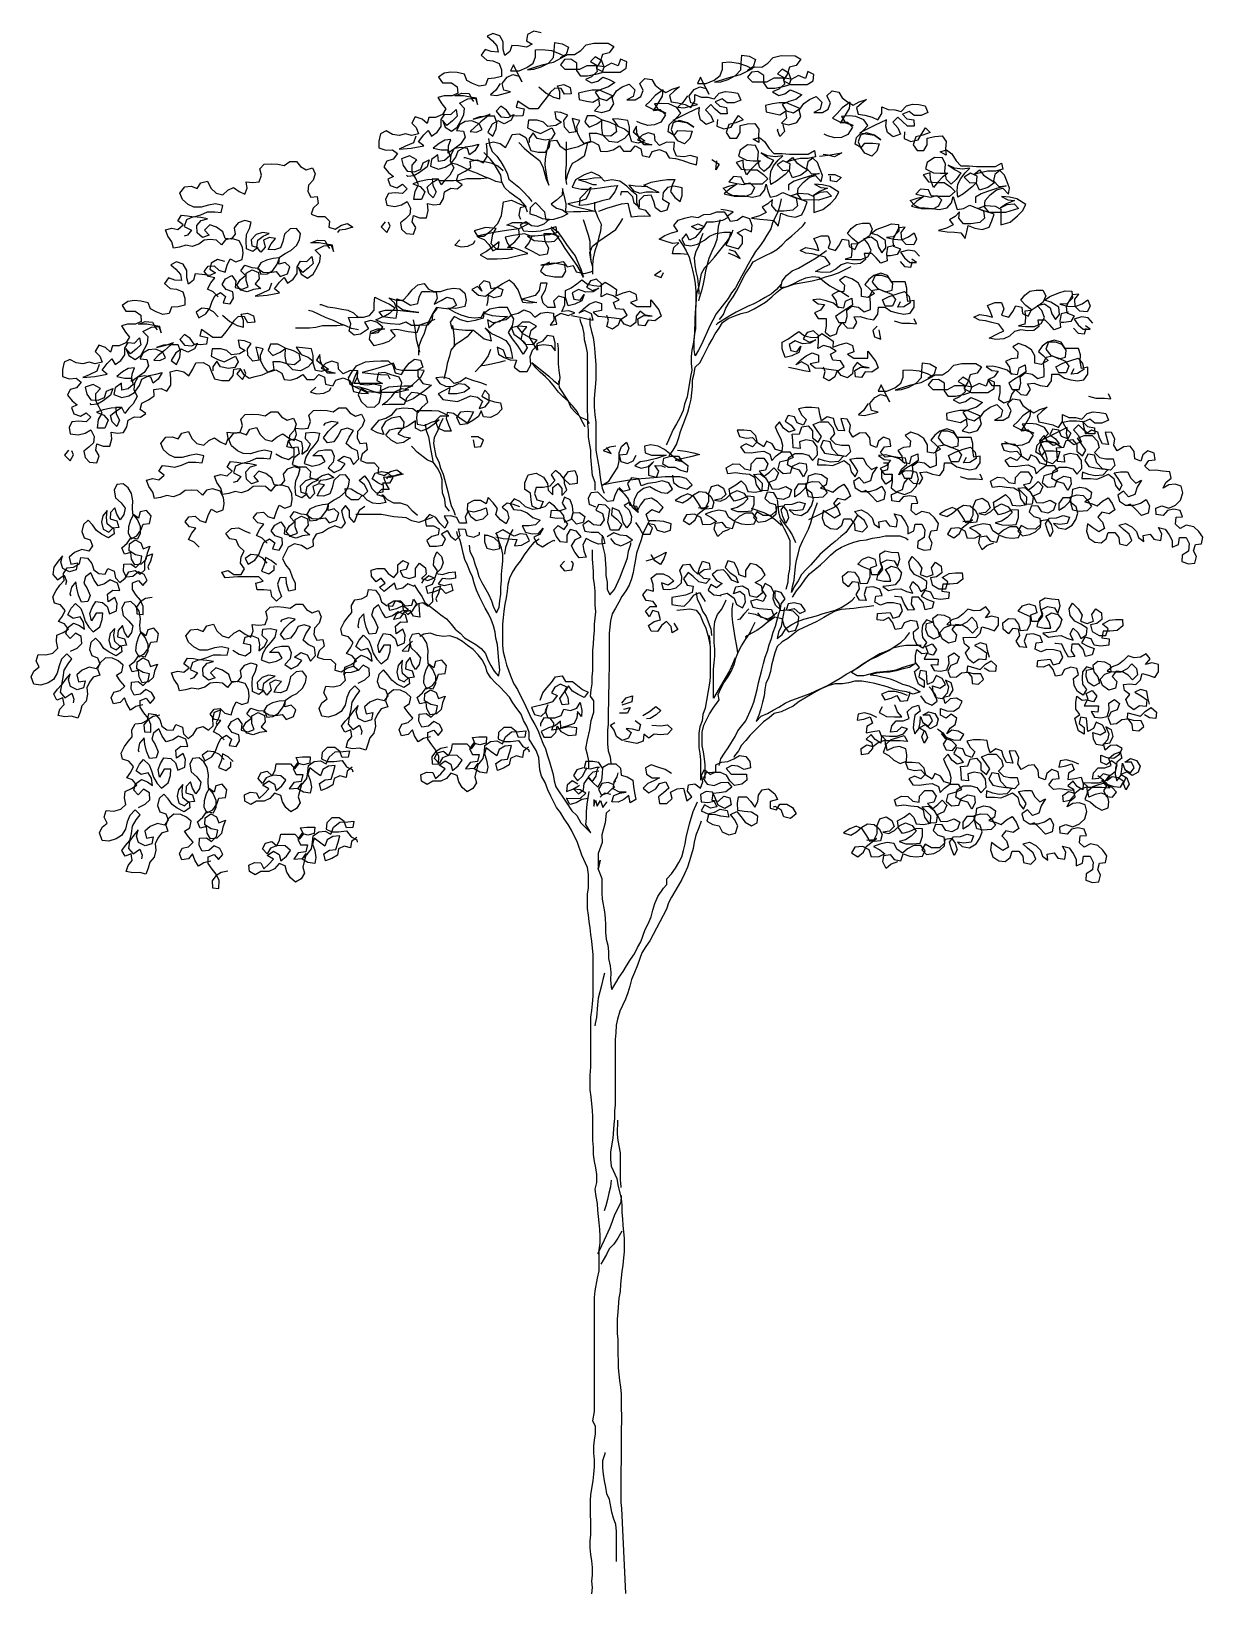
# Model space of a CAD drawing. Extents: x -886 to 3367, y 5244 to 10916.
import ezdxf

# ---------------------------------------------------------------- set-up
doc = ezdxf.new("R2010")
doc.units = 0
doc.header["$LTSCALE"] = 150
doc.header["$MEASUREMENT"] = 0
doc.layers.get('0').update_dxf_attribs({"linetype": 'CONTINUOUS'})

msp = doc.modelspace()

# ---------------------------------------------------------------- linework, layer by layer
for points in [[(965.6, 10909.5), (938.8, 10915.7), (916.2, 10903.4), (912, 10880.7), (932.6, 10868.4), (912, 10858.1), (883.2, 10862.2), (858.5, 10864.3), (852.3, 10841.7), (833.7, 10827.3), (827.6, 10849.9), (827.6, 10876.7), (815.3, 10899.4), (790.6, 10907.6), (770, 10897.3), (788.5, 10880.8), (804.9, 10862.3), (809, 10839.6), (784.3, 10841.7), (761.7, 10850), (747.3, 10829.4), (767.8, 10810.8), (790.5, 10808.8), (813.1, 10798.5), (821.3, 10775.8), (821.3, 10751.1), (796.6, 10744.9), (771.9, 10742.9), (763.6, 10720.2), (741, 10716.1), (716.3, 10726.5), (695.7, 10736.8), (687.5, 10759.4), (660.7, 10765.6), (638, 10767.7), (613.3, 10763.6), (592.7, 10749.2), (607.1, 10728.6), (640.1, 10728.6), (660.7, 10714.2), (662.7, 10691.5), (642.1, 10681.2), (613.3, 10681.3), (590.6, 10675.1), (605, 10652.4), (619.4, 10633.9), (607, 10613.3), (582.3, 10603), (557.6, 10603), (551.4, 10580.4), (532.9, 10596.9), (508.2, 10605.2), (495.8, 10582.5), (512.2, 10566), (520.5, 10543.4), (495.7, 10537.2), (473.1, 10543.4), (450.4, 10537.2), (425.7, 10541.4), (403.1, 10553.8), (382.5, 10543.5), (376.3, 10516.7), (376.3, 10492), (401, 10483.7), (425.7, 10485.8), (444.2, 10471.4), (427.7, 10450.8), (405, 10444.6), (394.7, 10424), (411.2, 10403.4), (429.7, 10389), (409.1, 10378.7), (417.3, 10356.1), (442, 10347.8), (462.6, 10360.1), (479.1, 10343.6), (462.6, 10327.2), (435.8, 10329.3), (411.1, 10327.2), (400.8, 10306.6), (404.9, 10284), (433.7, 10279.8), (458.4, 10286), (479, 10298.3), (491.4, 10273.6), (489.3, 10251), (472.8, 10234.5), (454.3, 10220.1), (458.4, 10197.4), (474.8, 10181), (501.6, 10178.9), (509.9, 10203.6), (497.5, 10224.2), (501.7, 10246.8), (524.3, 10238.6), (549, 10238.5), (555.2, 10265.3), (553.2, 10290), (575.8, 10285.9), (598.5, 10287.9), (610.9, 10308.5), (615, 10333.2), (637.7, 10345.6), (660.3, 10343.5), (678.9, 10357.9), (658.3, 10372.3), (664.5, 10395), (689.2, 10407.3), (709.8, 10421.7), (707.8, 10444.3), (734.5, 10448.4), (755.1, 10438.1), (769.6, 10460.8), (769.6, 10485.5), (767.5, 10508.1), (792.3, 10514.3), (817, 10508.1), (835.5, 10493.6), (849.9, 10518.3), (860.3, 10541), (887, 10543), (909.7, 10530.6), (917.9, 10508), (928.2, 10483.3), (954.9, 10477.1), (981.7, 10477), (996.1, 10495.6), (998.2, 10518.2), (1020.9, 10520.2), (1033.2, 10499.6), (1053.8, 10485.2), (1076.4, 10491.4), (1101.2, 10497.5), (1123.8, 10507.8), (1150.6, 10516), (1173.2, 10503.6), (1181.5, 10481), (1204.1, 10478.9), (1226.8, 10485), (1249.4, 10499.4), (1263.8, 10480.9), (1290.6, 10480.9), (1307.1, 10499.4), (1327.7, 10489.1), (1331.8, 10464.4), (1358.5, 10458.2), (1368.9, 10478.7), (1395.6, 10487), (1418.3, 10476.6), (1430.6, 10456), (1453.3, 10454), (1475.9, 10447.8), (1506.8, 10437.4), (1529.4, 10431.2), (1533.6, 10458), (1506.8, 10464.2), (1484.2, 10460.1), (1457.4, 10462.2), (1447.1, 10486.9), (1449.2, 10511.6), (1420.4, 10513.7), (1395.6, 10501.4), (1379.2, 10517.9), (1377.2, 10540.5), (1354.5, 10546.7), (1331.8, 10538.5), (1315.4, 10522), (1344.2, 10509.7), (1366.8, 10503.5), (1340, 10503.5), (1323.6, 10522), (1313.3, 10546.8), (1311.3, 10571.5), (1298.9, 10550.9), (1321.5, 10532.3), (1342.1, 10517.9), (1317.4, 10509.7), (1294.8, 10513.8), (1286.5, 10540.6), (1286.6, 10567.4), (1280.4, 10592.1), (1247.5, 10596.2), (1224.8, 10598.3), (1243.3, 10571.5), (1268, 10561.2), (1286.5, 10546.8), (1268, 10526.2), (1241.2, 10511.8), (1212.4, 10516), (1189.7, 10538.6), (1185.7, 10565.4), (1185.7, 10594.2), (1158.9, 10608.7), (1132.1, 10608.7), (1123.9, 10586.1), (1140.3, 10567.5), (1167.1, 10579.8), (1187.7, 10594.2), (1214.5, 10586), (1235.1, 10575.7), (1239.2, 10550.9), (1218.6, 10534.5), (1195.9, 10536.6), (1167.1, 10544.8), (1140.3, 10544.9), (1144.4, 10516), (1121.8, 10507.8), (1107.4, 10526.3), (1097.1, 10546.9), (1095, 10569.6), (1105.4, 10592.2), (1078.6, 10598.5), (1084.8, 10573.7), (1090.9, 10551.1), (1068.3, 10547), (1049.7, 10567.6), (1047.7, 10592.3), (1062.1, 10610.8), (1037.4, 10621.1), (1014.8, 10623.2), (1018.9, 10598.5), (1039.5, 10586.1), (1018.9, 10573.8), (990, 10569.7), (973.6, 10586.2), (950.9, 10592.4), (920, 10592.4), (915.9, 10565.6), (940.6, 10553.3), (963.2, 10545), (1004.4, 10565.6), (1014.7, 10545), (1002.3, 10524.4), (979.7, 10520.3), (950.8, 10526.5), (936.5, 10547.1), (922, 10526.5), (922, 10512.1)], [(817.2, 10726.4), (800.7, 10701.7), (782.1, 10685.2), (804.8, 10683.1), (854.2, 10695.4), (829.5, 10701.6), (823.4, 10726.4), (841.9, 10749), (862.5, 10759.3), (885.2, 10753.1), (895.4, 10732.5), (864.6, 10794.3), (854.3, 10771.6), (885.2, 10771.6), (914, 10783.9), (936.7, 10800.4), (944.9, 10823), (945, 10847.8), (969.7, 10849.8), (1002.6, 10845.6), (1031.4, 10835.3), (1052, 10825), (1008.8, 10802.4), (967.6, 10792.1), (940.8, 10783.9), (916.1, 10775.7), (938.7, 10777.7), (965.5, 10786), (992.3, 10800.3), (1010.8, 10820.9), (1012.9, 10845.6), (1015, 10874.5), (1041.8, 10870.3), (1064.4, 10857.9), (1056.2, 10831.2), (1035.6, 10818.8), (1062.3, 10831.2), (1087, 10831.2), (1109.7, 10845.5), (1128.3, 10866.1), (1157.1, 10872.3), (1208.6, 10872.2), (1229.2, 10859.9), (1212.7, 10837.2), (1188, 10831.1), (1179.7, 10804.3), (1165.3, 10781.7), (1192, 10767.2), (1251.7, 10767.2), (1274.4, 10781.6), (1276.5, 10804.2), (1253.8, 10814.5), (1245.6, 10789.8), (1220.9, 10800.1), (1194.1, 10785.7), (1185.9, 10808.4), (1161.2, 10822.8), (1144.7, 10806.4), (1169.4, 10791.9), (1194.1, 10787.8), (1185.8, 10765.2), (1163.2, 10759), (1134.3, 10752.9), (1109.6, 10752.9), (1095.2, 10773.5), (1095.3, 10800.3), (1072.6, 10814.7), (1050, 10812.6), (1035.5, 10794.1), (1052, 10777.6), (1105.5, 10777.6), (1132.3, 10792), (1165.3, 10792), (1169.4, 10769.3), (1148.8, 10750.8), (1126.1, 10740.5), (1148.7, 10728.1), (1171.4, 10734.3), (1189.9, 10748.7), (1212.6, 10740.4), (1233.2, 10730.1), (1210.5, 10713.7), (1185.8, 10705.4), (1161.1, 10695.2), (1175.5, 10672.5), (1202.2, 10664.2), (1224.9, 10680.7), (1177.5, 10701.3), (1150.8, 10701.4), (1126.1, 10697.3), (1101.3, 10691.1), (1103.4, 10668.4), (1130.1, 10662.2), (1152.8, 10658.1), (1173.4, 10670.4), (1177.5, 10645.7), (1158.9, 10627.2), (1185.7, 10621), (1214.5, 10629.2), (1229, 10651.9), (1222.8, 10674.5), (1239.3, 10699.2), (1259.9, 10713.6), (1284.6, 10723.9), (1305.2, 10703.3), (1299, 10678.6), (1276.4, 10666.2), (1307.2, 10666.2), (1327.9, 10678.5), (1336.1, 10701.2), (1323.8, 10725.9), (1342.3, 10744.4), (1367, 10740.3), (1379.4, 10719.7), (1397.9, 10705.2), (1418.5, 10692.9), (1441.1, 10705.2), (1467.9, 10713.4), (1449.4, 10699), (1430.8, 10682.6), (1437, 10659.9), (1461.7, 10655.8), (1488.5, 10649.6), (1509, 10639.2), (1523.5, 10661.9), (1523.5, 10686.6), (1546.1, 10676.3), (1570.9, 10676.3), (1593.5, 10670.1), (1612.1, 10690.6), (1634.7, 10696.8), (1657.4, 10694.7), (1680, 10690.6), (1690.3, 10665.8), (1665.6, 10655.6), (1640.9, 10655.6), (1622.3, 10670), (1597.6, 10659.8), (1614.1, 10643.3), (1638.8, 10639.1), (1640.8, 10616.5), (1616.1, 10616.5), (1597.6, 10633), (1581.1, 10649.5), (1562.6, 10631), (1581.1, 10610.3), (1591.4, 10587.7), (1564.6, 10577.4), (1544, 10593.9), (1537.8, 10616.6), (1539.9, 10639.2), (1496.7, 10618.7), (1443.1, 10591.9), (1471.9, 10587.8), (1496.6, 10583.7), (1519.3, 10567.2), (1496.6, 10583.7), (1467.8, 10591.9), (1445.1, 10583.7), (1436.9, 10559), (1447.2, 10536.3), (1461.6, 10554.9), (1490.4, 10554.8), (1513.1, 10552.7), (1504.8, 10526), (1486.3, 10507.5), (1461.6, 10517.8), (1447.2, 10538.4), (1426.6, 10550.8), (1430.7, 10575.5), (1455.5, 10600.2), (1472, 10618.7), (1457.6, 10639.3), (1428.7, 10651.7), (1404, 10653.8), (1377.3, 10651.7), (1391.6, 10629.1), (1418.4, 10618.7), (1395.8, 10629.1), (1373.1, 10627), (1391.7, 10655.8), (1406.1, 10680.5), (1408.2, 10703.2), (1379.3, 10682.6), (1360.8, 10662), (1344.3, 10645.6), (1373.1, 10631.1), (1397.8, 10631.1), (1416.3, 10612.6), (1399.8, 10585.8), (1377.2, 10575.5), (1352.5, 10573.5), (1325.7, 10581.7), (1313.4, 10587.9)], [(1496.3, 10681.2), (1479.8, 10656.5), (1461.3, 10640), (1483.9, 10637.9), (1533.4, 10650.2), (1508.7, 10656.4), (1502.5, 10681.2), (1521.1, 10703.8), (1541.7, 10714.1), (1564.3, 10707.9), (1574.6, 10687.3), (1543.7, 10749.1), (1533.4, 10726.4), (1564.3, 10726.4), (1593.2, 10738.7), (1615.8, 10755.2), (1624.1, 10777.8), (1624.1, 10802.5), (1648.8, 10804.6), (1681.8, 10800.4), (1710.6, 10790.1), (1731.2, 10779.8), (1687.9, 10757.2), (1646.7, 10746.9), (1619.9, 10738.7), (1595.2, 10730.5), (1617.9, 10732.5), (1644.6, 10740.7), (1671.4, 10755.1), (1690, 10775.7), (1692.1, 10800.4), (1694.2, 10829.3), (1720.9, 10825.1), (1743.6, 10812.7), (1735.3, 10786), (1714.7, 10773.6), (1741.5, 10786), (1766.2, 10785.9), (1788.9, 10800.3), (1807.4, 10820.9), (1836.2, 10827.1), (1887.7, 10827), (1908.3, 10814.6), (1891.8, 10792), (1867.1, 10785.9), (1858.8, 10759.1), (1844.4, 10736.4), (1871.2, 10722), (1930.9, 10722), (1953.5, 10736.3), (1955.6, 10759), (1933, 10769.3), (1924.7, 10744.6), (1900, 10754.9), (1873.2, 10740.5), (1865, 10763.2), (1840.3, 10777.6), (1823.8, 10761.2), (1848.5, 10746.7), (1873.2, 10742.6), (1865, 10720), (1842.3, 10713.8), (1813.5, 10707.6), (1788.8, 10707.7), (1774.4, 10728.3), (1774.4, 10755), (1751.8, 10769.5), (1729.1, 10767.4), (1714.7, 10748.9), (1731.1, 10732.4), (1784.7, 10732.4), (1811.5, 10746.8), (1844.4, 10746.7), (1848.5, 10724.1), (1827.9, 10705.6), (1805.2, 10695.3), (1827.9, 10682.9), (1850.5, 10689.1), (1869.1, 10703.5), (1891.7, 10695.2), (1912.3, 10684.9), (1889.6, 10668.4), (1864.9, 10660.2), (1840.2, 10650), (1854.6, 10627.3), (1881.4, 10619), (1904, 10635.5), (1856.7, 10656.1), (1829.9, 10656.1), (1805.2, 10652), (1780.5, 10645.9), (1782.5, 10623.2), (1809.3, 10617), (1831.9, 10612.9), (1852.5, 10625.2), (1856.6, 10600.5), (1838.1, 10582), (1864.8, 10575.8), (1893.7, 10584), (1908.1, 10606.6), (1902, 10629.3), (1918.5, 10654), (1939.1, 10668.4), (1963.8, 10678.7), (1984.4, 10658.1), (1978.2, 10633.4), (1955.5, 10621), (1986.4, 10621), (2007, 10633.3), (2015.3, 10656), (2002.9, 10680.7), (2021.5, 10699.2), (2046.2, 10695.1), (2058.5, 10674.5), (2077, 10660), (2097.6, 10647.7), (2120.3, 10660), (2147.1, 10668.2), (2128.5, 10653.8), (2110, 10637.4), (2116.1, 10614.7), (2140.8, 10610.6), (2167.6, 10604.4), (2188.2, 10594), (2202.6, 10616.7), (2202.6, 10641.4), (2225.3, 10631.1), (2250, 10631), (2272.6, 10624.8), (2291.2, 10645.4), (2313.9, 10651.6), (2336.5, 10649.5), (2359.2, 10645.4), (2369.4, 10620.6), (2344.7, 10610.4), (2320, 10610.4), (2301.5, 10624.8), (2276.8, 10614.5), (2293.2, 10598.1), (2317.9, 10593.9), (2320, 10571.3), (2295.3, 10571.3), (2276.7, 10587.8), (2260.3, 10604.3), (2241.7, 10585.7), (2260.2, 10565.1), (2270.5, 10542.5), (2243.7, 10532.2), (2223.2, 10548.7), (2217, 10571.4), (2219.1, 10594), (2175.8, 10573.5), (2122.2, 10546.7), (2151.1, 10542.6), (2175.8, 10538.4), (2198.4, 10521.9), (2175.8, 10538.4), (2147, 10546.7), (2124.3, 10538.5), (2116, 10513.8), (2126.3, 10491.1), (2140.7, 10509.6), (2169.6, 10509.6), (2192.2, 10507.5), (2184, 10480.8), (2165.4, 10462.3), (2140.7, 10472.6), (2126.3, 10493.2), (2105.7, 10505.6), (2109.9, 10530.3), (2134.6, 10555), (2151.1, 10573.5), (2136.7, 10594.1), (2107.9, 10606.5), (2083.2, 10608.5), (2056.4, 10606.5), (2070.8, 10583.8), (2097.6, 10573.5), (2074.9, 10583.8), (2052.3, 10581.8), (2070.8, 10610.6), (2085.3, 10635.3), (2087.3, 10658), (2058.5, 10637.4), (2039.9, 10616.8), (2023.4, 10600.4), (2052.3, 10585.9), (2077, 10585.9), (2095.5, 10567.3), (2079, 10540.6), (2056.3, 10530.3), (2031.6, 10528.3), (2004.8, 10536.5), (1992.5, 10542.7)], [(957.2, 10713.9), (984, 10691.2), (1010.7, 10676.8), (1033.4, 10670.6), (1033.4, 10695.3), (1025.2, 10717.9), (1047.8, 10722), (1070.5, 10711.7), (1074.6, 10689.1), (1049.8, 10687), (1037.5, 10707.6), (1014.9, 10709.7), (998.4, 10693.3), (983.9, 10672.7), (969.5, 10654.2), (953, 10633.6), (922.1, 10633.6), (881, 10662.5), (874.8, 10639.8), (903.6, 10633.6), (899.4, 10608.9), (876.8, 10606.9), (854.1, 10609), (839.7, 10629.6), (819.2, 10644), (802.7, 10625.5), (819.1, 10604.9), (845.9, 10602.8), (866.5, 10613.1), (856.2, 10592.5), (831.5, 10580.1), (808.8, 10590.5), (788.2, 10578.1), (771.7, 10549.3), (790.2, 10534.9), (802.6, 10561.6), (804.7, 10584.3), (796.5, 10606.9), (769.7, 10607), (742.9, 10604.9), (718.2, 10596.7), (751.2, 10604.9), (780, 10615.2), (747, 10586.4), (724.4, 10567.9), (707.9, 10551.4), (730.5, 10549.3), (751.1, 10559.6), (740.8, 10580.2), (714.1, 10590.5), (689.4, 10588.5), (668.8, 10576.2), (658.4, 10555.6), (683.2, 10553.5), (689.3, 10530.8), (672.8, 10506.2), (648.1, 10487.6), (627.5, 10473.2), (629.6, 10500), (637.8, 10522.7), (615.2, 10520.6), (594.6, 10508.3), (574, 10491.8), (602.8, 10485.6), (627.5, 10485.6), (633.7, 10462.9), (615.1, 10446.5), (592.4, 10442.4), (590.4, 10467.1), (567.7, 10450.6), (563.6, 10425.9), (592.4, 10415.6), (617.1, 10421.8), (637.7, 10434.1), (656.3, 10458.8), (664.6, 10481.4), (691.3, 10495.8), (716.1, 10499.9), (738.7, 10506.1), (724.3, 10481.4), (705.7, 10467), (697.5, 10489.7), (674.9, 10493.8), (650.1, 10489.7), (637.8, 10467.1), (635.7, 10444.4), (648, 10419.7), (633.6, 10392.9), (617.1, 10376.5), (602.7, 10357.9), (592.4, 10378.5), (569.7, 10380.6), (571.8, 10355.9), (584.1, 10333.2), (573.8, 10310.6), (557.3, 10327.1), (551.2, 10349.8), (569.7, 10366.2), (590.3, 10378.5), (553.3, 10376.5), (524.4, 10370.4), (499.7, 10362.2), (526.5, 10351.8), (542.9, 10333.3), (530.5, 10304.5), (503.8, 10304.5), (507.9, 10335.4), (520.3, 10358), (510, 10380.7), (497.7, 10403.3), (497.7, 10430.1), (514.2, 10448.6), (487.4, 10463.1), (458.6, 10452.8), (464.8, 10428.1), (479.1, 10407.5), (505.9, 10405.4), (528.6, 10415.7), (536.8, 10438.3), (559.5, 10448.6), (551.2, 10423.9), (524.4, 10403.3), (503.8, 10391), (481.2, 10388.9), (477.1, 10393.1)], [(510.2, 10535.1), (501.9, 10510.4), (473.1, 10498.1), (450.4, 10487.8), (493.6, 10491.9), (539, 10500.1), (520.4, 10514.5), (539, 10539.2), (555.5, 10555.7), (567.8, 10535.1), (588.4, 10549.5), (602.9, 10570.1), (602.9, 10594.8), (615.3, 10615.3), (637.9, 10613.3), (656.5, 10631.8), (660.6, 10607.1), (644.1, 10590.6), (623.5, 10574.2), (607, 10592.7), (617.3, 10568), (639.9, 10553.5), (660.5, 10567.9), (675, 10592.6), (685.3, 10613.2), (687.4, 10635.9), (668.8, 10654.4), (699.7, 10670.9), (726.5, 10672.9), (734.7, 10650.2), (730.6, 10672.9), (708, 10677), (683.3, 10681.2), (652.4, 10681.2), (677.1, 10691.5), (703.9, 10689.4), (714.2, 10668.8), (720.3, 10660.6)], [(1605.8, 10595.9), (1603.7, 10571.2), (1628.4, 10560.9), (1655.2, 10567), (1667.6, 10587.6), (1682, 10610.3), (1698.5, 10593.8), (1671.7, 10583.5), (1647, 10577.3), (1636.6, 10548.5), (1651, 10527.9), (1675.7, 10527.9), (1688.1, 10548.5), (1688.1, 10573.2), (1714.9, 10579.3), (1741.7, 10581.4), (1756.1, 10560.8), (1754, 10534), (1756, 10511.3), (1735.5, 10523.7), (1758.1, 10529.9), (1776.6, 10515.4), (1793.1, 10490.7), (1809.6, 10472.2), (1840.4, 10472.1), (1867.2, 10470), (1935.2, 10470), (1957.8, 10482.3), (1961.9, 10459.7), (1935.2, 10453.5), (1906.3, 10453.5), (1879.5, 10447.4), (1856.9, 10441.2), (1877.5, 10457.7), (1891.9, 10439.1), (1912.5, 10424.7), (1933.1, 10412.3), (1908.3, 10393.8), (1877.4, 10383.5), (1867.2, 10408.3), (1869.2, 10435), (1844.5, 10445.4), (1821.9, 10431), (1842.4, 10410.3), (1867.2, 10412.4), (1850.7, 10395.9), (1819.8, 10371.2), (1799.2, 10358.9), (1797.1, 10381.6), (1799.2, 10406.3), (1809.5, 10426.9), (1826, 10447.4), (1842.5, 10463.9), (1815.7, 10459.8), (1786.9, 10463.9), (1764.2, 10474.3), (1788.9, 10457.8), (1809.5, 10447.4), (1793, 10422.8), (1774.5, 10406.3), (1758, 10422.8), (1751.9, 10451.6), (1754, 10478.4), (1743.7, 10501.1), (1714.9, 10503.1), (1688.1, 10484.6), (1681.9, 10462), (1710.7, 10447.5), (1735.4, 10445.5), (1762.2, 10445.4), (1743.6, 10431), (1725.1, 10412.5), (1710.6, 10394), (1700.4, 10422.8), (1698.3, 10447.5), (1673.6, 10439.3), (1692.1, 10414.6), (1723, 10412.5), (1749.8, 10412.5), (1772.4, 10396), (1788.9, 10379.5), (1768.3, 10361), (1727.1, 10361), (1702.4, 10363.1), (1692.1, 10385.8), (1663.3, 10387.9), (1646.8, 10369.3), (1675.6, 10363.1), (1700.3, 10359), (1723, 10365.2), (1739.4, 10348.7), (1729.1, 10326), (1708.5, 10315.7), (1667.3, 10315.8), (1642.6, 10328.2), (1626.2, 10346.7), (1650.9, 10354.9), (1675.6, 10361.1), (1648.8, 10342.6), (1630.3, 10326.1), (1655, 10319.9), (1679.7, 10319.9), (1706.4, 10317.8), (1731.2, 10313.7), (1760, 10319.8), (1776.5, 10338.3), (1782.7, 10361), (1788.8, 10336.3), (1797.1, 10313.6), (1819.7, 10317.7), (1842.4, 10330), (1891.8, 10309.4), (1895.9, 10282.6), (1879.4, 10266.2), (1846.4, 10262.1), (1819.7, 10262.1), (1803.2, 10282.7), (1805.3, 10305.4), (1788.8, 10288.9), (1768.2, 10276.6), (1782.6, 10258), (1757.9, 10245.7), (1729, 10237.5), (1759.9, 10233.3), (1786.7, 10231.2), (1809.3, 10229.2), (1825.8, 10208.5), (1832, 10233.3), (1836.1, 10255.9), (1860.8, 10245.6), (1887.6, 10241.4), (1912.3, 10249.7), (1922.6, 10272.3), (1930.9, 10297), (1893.8, 10309.4), (1871.2, 10317.7), (1900, 10327.9), (1935, 10325.8), (1955.6, 10315.5), (1955.6, 10257.9), (1988.5, 10268.1), (2015.3, 10290.7), (2033.9, 10309.3), (2046.3, 10331.9), (2013.3, 10352.5), (1986.6, 10358.7), (1957.7, 10360.8), (1980.4, 10348.4), (2005.1, 10346.4), (1976.2, 10334), (1953.6, 10319.6), (1978.3, 10332), (2003, 10334), (2019.5, 10317.5), (1972.1, 10303.1), (1912.4, 10303.2), (1895.9, 10323.8), (1898, 10346.5), (1916.5, 10367), (1939.2, 10385.5), (1961.9, 10391.7), (1982.4, 10369), (1986.6, 10391.7), (1978.4, 10414.3), (1968.1, 10439.1), (1951.6, 10455.6), (1933.1, 10441.2), (1928.9, 10418.5), (1947.5, 10397.9), (1974.2, 10399.9), (1939.2, 10389.7), (1906.3, 10379.4), (1883.6, 10371.2), (1863, 10358.8), (1863, 10338.3)], [(1842.6, 10577.2), (1848.8, 10552.4), (1832.3, 10533.9), (1824, 10556.6), (1826.1, 10560.7)], [(2284.9, 10550.7), (2282.9, 10526), (2307.6, 10515.7), (2334.3, 10521.8), (2346.7, 10542.4), (2361.1, 10565), (2377.6, 10548.6), (2350.8, 10538.3), (2326.1, 10532.1), (2315.8, 10503.3), (2330.2, 10482.7), (2354.9, 10482.7), (2367.3, 10503.3), (2367.3, 10528), (2394.1, 10534.1), (2420.8, 10536.2), (2435.2, 10515.6), (2433.2, 10488.8), (2435.2, 10466.1), (2414.6, 10478.5), (2437.3, 10484.7), (2455.8, 10470.2), (2472.2, 10445.5), (2488.7, 10427), (2519.6, 10426.9), (2546.4, 10424.8), (2614.3, 10424.8), (2637, 10437.1), (2641.1, 10414.5), (2614.3, 10408.3), (2585.5, 10408.3), (2558.7, 10402.2), (2536, 10396), (2556.6, 10412.5), (2571, 10393.9), (2591.6, 10379.5), (2612.2, 10367.1), (2587.5, 10348.6), (2556.6, 10338.3), (2546.3, 10363.1), (2548.4, 10389.8), (2523.7, 10400.1), (2501, 10385.8), (2521.6, 10365.1), (2546.3, 10367.2), (2529.8, 10350.7), (2498.9, 10326), (2478.3, 10313.7), (2476.3, 10336.4), (2478.3, 10361.1), (2488.7, 10381.6), (2505.2, 10402.2), (2521.6, 10418.7), (2494.9, 10414.6), (2466, 10418.7), (2443.4, 10429.1), (2468.1, 10412.6), (2488.7, 10402.2), (2472.2, 10377.5), (2453.6, 10361.1), (2437.2, 10377.6), (2431, 10406.4), (2433.1, 10433.2), (2422.8, 10455.8), (2394, 10457.9), (2367.2, 10439.4), (2361, 10416.8), (2389.8, 10402.3), (2414.5, 10400.2), (2441.3, 10400.2), (2422.8, 10385.8), (2404.2, 10367.3), (2389.8, 10348.8), (2379.5, 10377.6), (2377.5, 10402.3), (2352.8, 10394.1), (2371.3, 10369.4), (2402.2, 10367.3), (2428.9, 10367.3), (2451.6, 10350.8), (2468, 10334.3), (2447.4, 10315.8), (2406.2, 10315.8), (2381.5, 10317.9), (2371.2, 10340.6), (2342.4, 10342.7), (2325.9, 10324.1), (2354.7, 10317.9), (2379.4, 10313.8), (2402.1, 10319.9), (2418.6, 10303.5), (2408.2, 10280.8), (2387.6, 10270.5), (2346.5, 10270.6), (2321.8, 10283), (2305.3, 10301.5), (2330, 10309.7), (2354.7, 10315.9), (2327.9, 10297.4), (2309.4, 10280.9), (2334.1, 10274.7), (2358.8, 10274.7), (2385.6, 10272.6), (2410.3, 10268.5), (2439.1, 10274.6), (2455.6, 10293.1), (2461.8, 10315.8), (2468, 10291.1), (2476.2, 10268.4), (2498.9, 10272.5), (2521.5, 10284.8), (2570.9, 10264.2), (2575, 10237.4), (2558.5, 10221), (2525.6, 10216.9), (2498.8, 10216.9), (2482.3, 10237.5), (2484.4, 10260.1), (2467.9, 10243.7), (2447.3, 10231.4), (2461.7, 10212.8), (2437, 10200.5), (2408.2, 10192.3), (2439.1, 10188.1), (2465.8, 10186), (2488.5, 10183.9), (2504.9, 10163.3), (2511.1, 10188), (2515.3, 10210.7), (2540, 10200.4), (2566.7, 10196.2), (2591.5, 10204.4), (2601.8, 10227.1), (2610, 10251.8), (2573, 10264.2), (2550.3, 10272.4), (2579.2, 10282.7), (2614.2, 10280.6), (2634.8, 10270.3), (2634.7, 10212.6), (2667.7, 10222.9), (2694.5, 10245.5), (2713, 10264.1), (2725.4, 10286.7), (2692.5, 10307.3), (2665.7, 10313.5), (2636.9, 10315.6), (2659.5, 10303.2), (2684.2, 10301.2), (2655.4, 10288.8), (2632.7, 10274.4), (2657.4, 10286.8), (2682.2, 10288.8), (2698.6, 10272.3), (2651.2, 10257.9), (2591.5, 10258), (2575.1, 10278.6), (2577.1, 10301.3), (2595.7, 10321.8), (2618.4, 10340.3), (2641, 10346.5), (2661.6, 10323.8), (2665.7, 10346.5), (2657.5, 10369.1), (2647.2, 10393.9), (2630.8, 10410.3), (2612.2, 10395.9), (2608.1, 10373.3), (2626.6, 10352.7), (2653.4, 10354.7), (2618.4, 10344.5), (2585.4, 10334.2), (2562.7, 10326), (2542.1, 10313.6), (2542.1, 10293)], [(773.7, 10526.7), (777.8, 10504), (788.1, 10479.3), (804.6, 10462.8), (819, 10442.2), (831.3, 10421.6), (841.6, 10401), (847.7, 10378.3), (884.8, 10349.4), (901.2, 10333), (917.7, 10314.4), (932.1, 10297.9)], [(884.9, 10512.1), (903.5, 10491.5), (922, 10475), (959, 10446.2), (971.3, 10423.5), (983.7, 10378.2), (993.9, 10357.6), (987.8, 10382.3), (983.7, 10405), (979.6, 10429.7), (981.7, 10452.3), (985.8, 10479.1), (996.1, 10520.3)], [(1055.9, 10514), (1055.8, 10431.7), (1053.7, 10407), (1053.7, 10382.2), (1057.8, 10359.6)], [(1134.1, 10511.9), (1127.9, 10485.1), (1121.7, 10462.5), (1099, 10446), (1078.4, 10435.8), (1068.1, 10415.2), (1059.9, 10392.5), (1055.7, 10376.1)], [(-207, 9951.1), (-225.5, 9969.7), (-246.1, 9980), (-233.7, 10002.7), (-219.3, 10021.2), (-242, 10025.3), (-258.4, 10043.9), (-244, 10062.4), (-221.3, 10064.4), (-204.9, 10047.9), (-182.2, 10041.7), (-174, 10066.4), (-163.6, 10089.1), (-143.1, 10078.8), (-120.4, 10087), (-116.3, 10109.6), (-118.3, 10132.3), (-130.6, 10155), (-157.4, 10163.2), (-180, 10159.1), (-194.5, 10140.6), (-213, 10157.1), (-235.7, 10159.2), (-258.3, 10157.1), (-276.9, 10142.7), (-301.6, 10134.5), (-324.2, 10138.7), (-346.9, 10132.5), (-369.5, 10128.4), (-375.7, 10151.1), (-390.1, 10171.7), (-398.3, 10194.3), (-375.6, 10200.5), (-353, 10196.3), (-334.5, 10212.8), (-353, 10227.2), (-340.6, 10247.8), (-317.9, 10245.7), (-295.3, 10241.6), (-270.6, 10249.8), (-245.9, 10260.1), (-219.1, 10260.1), (-196.4, 10258), (-190.2, 10282.7), (-217, 10288.9), (-241.7, 10284.8), (-268.5, 10276.6), (-295.3, 10276.6), (-315.8, 10286.9), (-336.4, 10305.5), (-346.7, 10328.1), (-328.1, 10350.8), (-305.5, 10352.8), (-282.8, 10344.6), (-270.5, 10365.1), (-245.8, 10371.3), (-233.4, 10346.6), (-214.9, 10328), (-190.2, 10321.8), (-171.6, 10338.3), (-151, 10348.5), (-130.5, 10334.1), (-109.9, 10323.8), (-101.6, 10346.4), (-105.7, 10369.1), (-81, 10367), (-58.4, 10369.1), (-50.1, 10393.8), (-56.3, 10416.4), (-39.8, 10432.9), (-13, 10434.9), (9.7, 10432.8), (32.3, 10428.7), (52.9, 10443.1), (77.6, 10443.1), (92, 10424.5), (112.6, 10412.1), (135.3, 10420.4), (145.5, 10397.7), (137.3, 10375.1), (120.8, 10356.5), (118.7, 10333.9), (129, 10313.3), (151.7, 10315.3), (155.7, 10290.6), (137.2, 10274.1), (131, 10251.5), (153.6, 10243.2), (180.4, 10243.2), (196.9, 10226.7), (194.8, 10204.1), (217.4, 10197.9), (240.1, 10212.3), (262.8, 10218.4), (281.3, 10204), (254.5, 10195.8), (231.9, 10193.7), (225.7, 10185.5)], [(825.1, 10366), (800.4, 10370.1), (779.8, 10380.4), (757.1, 10388.7), (734.5, 10399), (707.7, 10409.3), (683, 10421.7), (660.4, 10432), (643.9, 10436.2)], [(827.2, 10409.2), (808.7, 10425.7), (788.1, 10436), (765.4, 10440.2), (740.7, 10444.3), (714, 10448.5), (691.3, 10456.7), (685.1, 10456.7)], [(915.6, 10258.8), (907.4, 10283.5), (890.9, 10302.1), (870.3, 10316.5), (851.8, 10330.9), (833.3, 10347.4), (823, 10368), (818.9, 10392.8), (794.3, 10434), (779.9, 10452.5), (757.2, 10475.2)], [(1585.1, 10449.7), (1611.8, 10433.2), (1599.4, 10412.6), (1601.5, 10437.3), (1603.6, 10445.6)], [(1976.4, 10461.7), (2007.2, 10465.8), (2056.7, 10474), (2029.9, 10459.6), (2007.2, 10465.8), (1988.7, 10467.9)], [(769.5, 10382.5), (746.8, 10380.5), (695.4, 10380.5), (670.6, 10374.4), (648, 10372.3), (596.5, 10372.4)], [(1175.1, 10262.7), (1203.9, 10273), (1257.5, 10289.4), (1280.1, 10291.4), (1286.3, 10264.6), (1292.4, 10242), (1315.1, 10244), (1339.8, 10246.1), (1362.5, 10244), (1346, 10264.6), (1321.3, 10270.8), (1313.1, 10293.5), (1313.1, 10320.2), (1294.6, 10334.7), (1276.1, 10353.2), (1251.4, 10371.8), (1222.5, 10375.9), (1195.8, 10371.8), (1177.3, 10390.4), (1148.4, 10404.8), (1121.7, 10394.5), (1090.7, 10376), (1078.4, 10349.3), (1111.3, 10343.1), (1138.1, 10343), (1179.3, 10347.1), (1218.4, 10353.3), (1243.1, 10355.3), (1232.8, 10332.7), (1212.2, 10305.9), (1185.4, 10299.7), (1158.6, 10291.5), (1131.9, 10285.4), (1105.1, 10283.3), (1107.2, 10310.1), (1146.3, 10349.2), (1138.1, 10326.6), (1127.8, 10306), (1103, 10297.8), (1061.8, 10289.6), (1084.5, 10281.3), (1113.3, 10273), (1136, 10268.9), (1160.7, 10262.7), (1109.2, 10260.7), (1082.4, 10260.7), (1055.6, 10258.7), (1055.7, 10289.6), (1049.5, 10320.5), (1043.4, 10345.2), (1041.3, 10320.5), (1020.7, 10302), (1002.1, 10287.6), (1020.6, 10273.1), (1043.3, 10266.9), (1061.8, 10252.5), (1041.2, 10242.2), (1010.3, 10231.9), (983.5, 10229.9), (979.4, 10258.7), (944.5, 10293.8), (925.9, 10275.3), (923.8, 10252.6), (946.5, 10246.4), (969.1, 10236.1), (995.9, 10234), (975.3, 10215.5), (952.6, 10207.3), (930, 10209.4), (909.4, 10223.8), (888.8, 10213.5), (901.1, 10190.9), (934.1, 10188.8), (962.9, 10190.8), (993.8, 10199), (1018.5, 10207.2), (1020.6, 10184.6), (995.8, 10176.4), (967, 10174.3), (942.3, 10172.3), (915.5, 10172.3), (940.2, 10155.8), (969, 10153.7), (991.7, 10151.6), (1014.3, 10153.7), (1030.8, 10170.1), (1002, 10180.5), (975.2, 10180.5), (979.3, 10153.7), (991.7, 10129), (987.5, 10106.3), (960.8, 10102.3), (934, 10116.7), (907.2, 10129.1), (921.7, 10147.6), (932, 10170.2), (905.2, 10180.6), (864, 10174.4), (835.2, 10168.3), (843.4, 10145.6), (861.9, 10122.9), (804.3, 10123), (783.7, 10143.6), (789.9, 10178.6), (802.3, 10199.2), (763.2, 10203.3), (722, 10191), (736.3, 10168.4), (759, 10160.1), (775.5, 10141.5), (789.8, 10118.9), (810.4, 10129.2), (812.5, 10151.8), (789.9, 10133.3), (767.2, 10116.8), (744.5, 10104.5), (769.2, 10090.1), (806.3, 10090), (843.4, 10092.1), (892.8, 10104.4), (917.5, 10108.5), (888.7, 10120.9), (866.1, 10129.1), (843.4, 10131.2), (870.2, 10151.8), (886.7, 10172.3), (884.6, 10197.1), (864.1, 10207.4), (841.4, 10211.5), (862, 10221.8), (895, 10221.8), (921.7, 10217.6), (884.7, 10199.1), (839.3, 10193), (794, 10184.8), (754.9, 10176.6), (732.2, 10172.5), (756.9, 10172.5), (783.7, 10193), (808.5, 10217.7), (820.9, 10246.5), (829.1, 10296), (858, 10302.1), (888.9, 10287.7), (911.5, 10279.4), (888.8, 10275.3), (884.7, 10248.5), (890.9, 10234.1)], [(1187.5, 10384.2), (1156.7, 10382.1), (1129.9, 10378.1), (1101, 10376), (1123.7, 10369.8), (1152.5, 10359.5), (1166.9, 10359.5)], [(2007.2, 10395.8), (2031.9, 10395.8), (2054.5, 10385.4), (2038, 10369), (2015.4, 10373.1), (2015.4, 10389.6)], [(1352.3, 10351.1), (1307, 10353.2), (1284.3, 10357.3), (1300.8, 10336.7), (1323.4, 10328.4), (1346.1, 10332.5), (1370.8, 10332.5), (1393.4, 10330.4), (1362.6, 10344.9), (1337.9, 10357.3), (1364.6, 10367.5), (1397.6, 10373.7), (1424.4, 10377.8), (1451.1, 10377.8), (1440.8, 10357.2), (1434.6, 10334.5), (1451.1, 10311.9), (1469.6, 10297.4), (1477.9, 10320.1), (1477.9, 10346.8), (1447, 10353), (1424.3, 10349), (1407.8, 10330.4), (1405.8, 10305.7), (1430.5, 10291.3), (1422.2, 10266.6), (1399.5, 10260.4), (1381, 10274.9), (1374.9, 10297.5), (1364.6, 10320.2), (1337.8, 10318.1), (1321.3, 10301.7), (1321.3, 10277), (1302.8, 10291.4), (1298.7, 10314.1), (1280.2, 10332.6), (1255.5, 10332.6), (1253.4, 10320.3)], [(1158.6, 10295.7), (1158.6, 10270.9), (1170.9, 10240), (1183.3, 10215.3), (1181.2, 10190.6), (1175, 10168), (1168.8, 10143.2), (1160.5, 10118.5), (1154.3, 10091.8), (1152.2, 10069.1), (1152.2, 10034.1)], [(1498.3, 10105.9), (1471.5, 10108), (1442.7, 10108), (1446.8, 10130.6), (1465.3, 10147.1), (1442.7, 10145.1), (1415.9, 10153.3), (1393.3, 10161.6), (1413.9, 10173.9), (1438.6, 10184.2), (1461.3, 10190.3), (1446.9, 10211), (1463.4, 10229.5), (1486, 10237.7), (1510.7, 10243.8), (1535.4, 10239.7), (1556, 10250), (1580.8, 10252), (1603.4, 10260.2), (1630.2, 10260.2), (1644.6, 10239.6), (1624, 10229.3), (1591, 10223.2), (1566.3, 10223.2), (1553.9, 10202.6), (1531.3, 10194.4), (1510.7, 10206.8), (1535.4, 10217.1), (1556, 10206.7), (1541.6, 10186.2), (1525.1, 10167.6), (1504.5, 10157.4), (1492.1, 10180), (1475.7, 10161.5), (1485.9, 10140.9), (1508.6, 10136.8), (1533.3, 10142.9), (1558, 10157.3), (1576.6, 10171.7), (1599.2, 10182), (1628.1, 10186.1), (1652.8, 10186.1), (1646.6, 10159.3), (1636.3, 10138.7), (1681.6, 10126.3), (1696, 10144.8), (1696, 10169.5), (1677.5, 10184), (1704.3, 10198.4), (1729, 10188), (1731.1, 10210.7), (1722.8, 10235.4), (1698.1, 10243.7), (1677.5, 10229.3), (1652.8, 10225.2), (1642.5, 10245.8), (1663.1, 10260.2), (1634.3, 10266.4), (1617.8, 10268.5)], [(1836.2, 10307.4), (1832, 10284.7), (1825.8, 10262.1), (1805.2, 10220.9), (1799, 10198.3), (1784.6, 10175.6), (1772.2, 10155.1), (1757.8, 10134.5), (1743.3, 10116), (1731, 10095.4), (1716.5, 10070.7), (1706.2, 10050.1), (1693.8, 10027.4), (1683.5, 10006.9), (1671.1, 9984.2), (1656.7, 9965.7), (1644.3, 9945.1), (1601, 9889.6), (1588.6, 9866.9), (1578.3, 9846.3), (1547.4, 9778.4), (1537.1, 9757.8), (1524.7, 9737.2), (1520.6, 9759.9), (1520.6, 9786.7), (1522.7, 9811.4), (1526.8, 9836.1), (1526.9, 9914.3), (1529, 9941.1), (1531.1, 9963.8), (1539.3, 9990.5), (1547.6, 10035.8), (1560, 10058.5), (1576.5, 10074.9), (1595, 10095.5), (1623.9, 10132.5), (1642.5, 10155.2), (1654.8, 10175.8), (1663.1, 10194.3)], [(-207.1, 9879.1), (-223.5, 9897.6), (-244.1, 9907.9), (-266.8, 9910), (-287.4, 9895.6), (-277.1, 9875), (-252.4, 9889.4), (-237.9, 9910), (-229.7, 9932.6), (-219.4, 9955.3), (-198.8, 9967.6), (-180.2, 9953.2), (-188.5, 9930.5), (-163.8, 9926.4), (-151.4, 9947), (-153.4, 9969.6), (-178.2, 9977.9), (-192.6, 9996.4), (-180.2, 10017), (-157.5, 10029.4), (-143.1, 10008.7), (-145.2, 9986.1), (-120.5, 9979.9), (-97.8, 9988.1), (-106, 10010.8), (-106, 10037.5), (-83.4, 10049.9), (-60.7, 10039.6), (-58.7, 10016.9), (-73.1, 9998.4), (-52.5, 9981.9), (-79.3, 9977.8), (-102, 9969.6), (-124.6, 9975.8), (-139, 9994.3), (-126.6, 10014.9), (-108.1, 10029.3), (-124.5, 10045.8), (-110.1, 10066.4), (-85.4, 10058.1), (-60.7, 10056), (-52.5, 10033.4), (-29.8, 10035.4), (-9.2, 10047.8), (7.3, 10070.4), (15.5, 10093), (-7.1, 10091), (-31.8, 10084.8), (-52.4, 10074.6), (-64.8, 10054), (-44.2, 10041.6), (-19.5, 10039.5), (3.1, 10043.6), (17.5, 10025.1), (44.3, 10035.3), (52.6, 10060.1), (36.1, 10076.5), (13.5, 10070.4), (15.5, 10095.1), (36.1, 10109.5), (56.7, 10119.8), (77.4, 10138.3), (87.7, 10158.9), (91.8, 10181.5), (77.4, 10200.1), (54.8, 10198), (34.1, 10179.5), (27.9, 10152.7), (19.7, 10130.1), (-3, 10121.9), (-25.6, 10124), (-15.3, 10144.5), (1.2, 10163.1), (-21.5, 10167.2), (-42.1, 10156.9), (-35.9, 10132.2), (-52.4, 10113.7), (-66.8, 10132.2), (-62.7, 10156.9), (-44.1, 10171.3), (-21.5, 10181.6), (-46.2, 10185.8), (-68.8, 10177.5), (-87.4, 10159), (-85.3, 10136.4), (-62.7, 10130.2), (-81.2, 10115.8), (-103.9, 10126.1), (-105.9, 10154.9), (-103.8, 10177.6), (-93.5, 10200.2), (-87.3, 10222.9), (-110, 10229.1), (-134.7, 10220.9), (-149.1, 10202.3), (-145, 10179.7), (-159.5, 10161.2), (-182.1, 10163.2), (-190.3, 10188), (-213, 10204.5), (-237.7, 10212.7), (-256.2, 10194.2), (-239.8, 10175.6), (-264.5, 10167.4), (-283, 10183.9), (-285, 10210.7), (-268.5, 10229.2), (-245.9, 10235.4), (-270.6, 10239.5), (-297.4, 10241.6), (-322.1, 10231.3), (-330.3, 10206.6), (-303.6, 10194.2), (-318, 10175.7), (-330.4, 10171.6)], [(398.7, 10224.3), (384.2, 10205.7), (404.8, 10185.1), (417.2, 10207.8), (411, 10222.2)], [(1117.4, 10231.8), (1135.9, 10176.2), (1142, 10153.6), (1142, 10126.8), (1144, 10100), (1146.1, 10077.4)], [(1152.2, 10062.9), (1146.1, 10087.7), (1142, 10112.4), (1152.3, 10135), (1175, 10153.5), (1236.8, 10196.7), (1253.3, 10221.4), (1261.5, 10235.8)], [(1615.8, 10231.4), (1607.5, 10206.7), (1605.4, 10182), (1603.3, 10159.3), (1595.1, 10136.7), (1584.8, 10116.1), (1574.4, 10091.4), (1562, 10046.1), (1557.9, 10023.4), (1553.8, 9998.7), (1547.6, 9974), (1539.3, 9947.3), (1537.2, 9937)], [(1613.4, 9868.9), (1627.8, 9887.5), (1636.1, 9910.1), (1648.4, 9930.7), (1662.9, 9951.3), (1675.2, 9971.9), (1706.2, 10033.6), (1722.7, 10058.3), (1735.1, 10078.9), (1757.7, 10091.2), (1780.4, 10101.5), (1801, 10111.8), (1821.6, 10124.1), (1840.1, 10140.6), (1856.6, 10157), (1875.2, 10173.5), (1897.8, 10192), (1916.4, 10210.5), (1924.6, 10222.9)], [(2250, 10138.1), (2223.2, 10132), (2219, 10107.3), (2221.1, 10082.6), (2198.4, 10074.3), (2182, 10092.9), (2165.5, 10109.4), (2138.7, 10109.4), (2142.8, 10086.8), (2124.3, 10072.4), (2101.6, 10070.3), (2076.9, 10074.5), (2054.2, 10068.3), (2035.7, 10051.8), (2015.1, 10041.6), (1986.3, 10039.5), (1961.6, 10043.7), (1992.5, 10060.1), (2015.1, 10070.4), (1996.6, 10095.1), (1971.9, 10101.3), (1949.3, 10107.5), (1926.6, 10109.6), (1906, 10119.9), (1926.6, 10130.2), (1951.3, 10126.1), (1974, 10119.9), (1965.8, 10142.5), (1955.5, 10163.1), (1982.3, 10173.4), (2007, 10173.4), (2015.2, 10150.7), (2006.9, 10128.1), (2033.7, 10119.8), (2048.1, 10140.4), (2058.5, 10161), (2081.1, 10156.8), (2083.1, 10134.2), (2103.7, 10123.9), (2116.1, 10146.5), (2095.5, 10163), (2077, 10181.5), (2091.4, 10200.1), (2110, 10214.5), (2132.6, 10218.6), (2157.4, 10218.5), (2167.6, 10197.9), (2157.3, 10173.2), (2136.7, 10158.8), (2114, 10144.4), (2091.4, 10142.4), (2093.4, 10117.7), (2091.3, 10095), (2068.7, 10088.9), (2093.4, 10086.8), (2126.3, 10086.8), (2151.1, 10097), (2163.4, 10119.7), (2153.2, 10144.4), (2136.7, 10163), (2163.5, 10169.1), (2184.1, 10154.7), (2190.2, 10132), (2202.6, 10111.4), (2217, 10129.9), (2215, 10156.7), (2186.1, 10175.3), (2163.5, 10181.5), (2182, 10195.9), (2215, 10208.2), (2237.7, 10216.4), (2262.4, 10214.3), (2264.4, 10189.6), (2243.8, 10169), (2219.1, 10167), (2245.9, 10160.8), (2274.7, 10158.7), (2299.4, 10169), (2320, 10183.4), (2328.2, 10160.7), (2317.9, 10140.1), (2291.1, 10142.2), (2274.7, 10158.7), (2272.6, 10185.5), (2287.1, 10204), (2264.4, 10202), (2252, 10179.3), (2241.7, 10158.7), (2243.8, 10136.1), (2270.5, 10125.8), (2258.2, 10105.2), (2233.4, 10101.1), (2223.1, 10101.1)], [(-13.1, 10001.3), (-21.4, 9976.6), (-50.2, 9964.3), (-72.9, 9954), (-29.6, 9958.1), (15.7, 9966.3), (-2.8, 9980.7), (15.7, 10005.4), (32.2, 10021.9), (44.6, 10001.3), (65.2, 10015.6), (79.6, 10036.2), (79.6, 10060.9), (92, 10081.5), (114.6, 10079.4), (133.2, 10098), (137.3, 10073.2), (120.8, 10056.8), (100.2, 10040.3), (83.7, 10058.9), (94, 10034.2), (116.6, 10019.7), (137.3, 10034.1), (151.7, 10058.8), (162, 10079.4), (164.1, 10102), (145.6, 10120.6), (176.5, 10137), (203.2, 10139.1), (211.5, 10116.4), (207.4, 10139.1), (184.7, 10143.2), (160, 10147.4), (129.1, 10147.4), (153.8, 10157.7), (180.6, 10155.6), (190.9, 10135), (197.1, 10126.7)], [(670.4, 10158.1), (651.9, 10139.6), (674.5, 10133.4), (699.2, 10135.4), (719.9, 10145.7), (726, 10156)], [(1002, 10205.2), (1024.7, 10188.7), (1043.2, 10164), (1057.6, 10141.3), (1074, 10118.6), (1088.4, 10100.1), (1098.7, 10077.4), (1109, 10052.7), (1117.2, 10030), (1119.3, 10025.9)], [(1002, 10196.9), (1022.6, 10172.2), (1037, 10151.6), (1051.4, 10126.9), (1094.6, 10065.1), (1106.9, 10044.5), (1117.2, 10023.9), (1117.2, 10021.8)], [(1465.4, 10159.5), (1479.8, 10138.8), (1492.1, 10118.2), (1502.4, 10095.6), (1508.5, 10072.9), (1514.7, 10048.2), (1520.8, 10021.4), (1524.9, 9998.8), (1527, 9972), (1526.9, 9918.5), (1524.8, 9895.8), (1522.8, 9871.1), (1522.7, 9817.5), (1518.6, 9786.7), (1512.4, 9757.8), (1510.3, 9735.2), (1510.2, 9710.5), (1512.3, 9685.8), (1508.1, 9663.1), (1495.7, 9589), (1485.4, 9562.2), (1481.3, 9539.6), (1468.9, 9512.8), (1456.5, 9490.2), (1444.1, 9469.6), (1423.5, 9420.2), (1419.4, 9414)], [(1551.9, 10182), (1543.6, 10159.4), (1537.4, 10136.7), (1527.1, 10116.1), (1520.9, 10093.5), (1522.9, 10066.7), (1527, 10044.1), (1533.2, 10019.4), (1535.2, 9996.7), (1537.3, 9972), (1537.3, 9961.7)], [(1644.5, 10111.9), (1667.1, 10101.6), (1687.7, 10091.3), (1669.2, 10116), (1648.6, 10122.2)], [(2089.2, 10060), (2043.9, 10037.4), (2019.2, 10029.2), (1996.5, 10023), (1973.9, 10014.8), (1949.2, 10008.7), (1881.2, 9996.4), (1858.5, 9988.2), (1835.9, 9984.1), (1840, 10008.8), (1856.5, 10029.4), (1877.1, 10045.8), (1899.8, 10056.1), (1920.4, 10068.4), (1943.1, 10080.8), (1963.7, 10093.1), (1984.3, 10107.5), (2000.8, 10119.8)], [(2338.5, 10098.9), (2322, 10117.5), (2297.3, 10121.6), (2270.5, 10113.4), (2284.9, 10092.8), (2303.4, 10076.3), (2328.1, 10076.3), (2311.7, 10088.7)], [(-183.3, 10080.4), (-210.1, 10086.6), (-232.7, 10074.2), (-236.9, 10051.6), (-216.3, 10039.2), (-236.9, 10028.9), (-265.7, 10033.1), (-290.4, 10035.2), (-296.6, 10012.5), (-315.2, 9998.1), (-321.3, 10020.8), (-321.3, 10047.6), (-333.6, 10070.2), (-358.3, 10078.5), (-378.9, 10068.2), (-360.4, 10051.7), (-344, 10033.2), (-339.9, 10010.5), (-364.6, 10012.6), (-387.2, 10020.8), (-401.7, 10000.3), (-381.1, 9981.7), (-358.4, 9979.6), (-335.8, 9969.3), (-327.6, 9946.7), (-327.6, 9921.9), (-352.3, 9915.8), (-377, 9913.8), (-385.3, 9891.1), (-407.9, 9887), (-432.6, 9897.3), (-453.2, 9907.6), (-461.4, 9930.3), (-488.2, 9936.5), (-510.9, 9938.6), (-535.6, 9934.5), (-556.2, 9920.1), (-541.8, 9899.5), (-508.8, 9899.5), (-488.3, 9885), (-486.2, 9862.4), (-506.8, 9852.1), (-535.7, 9852.1), (-558.3, 9846), (-543.9, 9823.3), (-529.5, 9804.7), (-541.9, 9784.2), (-566.6, 9773.9), (-591.3, 9773.9), (-597.5, 9751.3), (-616, 9767.8), (-640.7, 9776), (-653.1, 9753.4), (-636.7, 9736.9), (-628.4, 9714.2), (-653.2, 9708.1), (-675.8, 9714.3), (-698.5, 9708.1), (-723.2, 9712.3), (-745.8, 9724.6), (-766.4, 9714.3), (-772.6, 9687.6), (-772.7, 9662.9), (-747.9, 9654.6), (-723.2, 9656.6), (-704.7, 9642.2), (-721.2, 9621.6), (-743.9, 9615.5), (-754.2, 9594.9), (-737.7, 9574.3), (-719.2, 9559.9), (-739.8, 9549.6), (-731.6, 9526.9), (-706.9, 9518.7), (-686.3, 9531), (-669.8, 9514.5), (-686.3, 9498), (-713.1, 9500.1), (-737.8, 9498.1), (-748.1, 9477.5), (-744, 9454.8), (-715.2, 9450.7), (-690.5, 9456.9), (-669.9, 9469.2), (-657.5, 9444.5), (-659.6, 9421.8), (-676.1, 9405.4), (-694.6, 9391), (-690.5, 9368.3), (-674.1, 9351.8), (-647.3, 9349.7), (-639.1, 9374.4), (-651.4, 9395), (-647.3, 9417.7), (-624.6, 9409.4), (-599.9, 9409.4), (-593.7, 9436.2), (-595.7, 9460.9), (-573.1, 9456.8), (-550.4, 9458.8), (-538.1, 9479.4), (-533.9, 9504.1), (-511.2, 9516.4), (-488.6, 9514.3), (-470, 9528.7), (-490.6, 9543.2), (-484.4, 9565.8), (-459.7, 9578.2), (-439.1, 9592.5), (-441.1, 9615.2), (-414.4, 9619.3), (-393.8, 9609), (-379.3, 9631.6), (-379.3, 9656.3), (-381.4, 9679), (-356.6, 9685.1), (-331.9, 9678.9), (-313.4, 9664.5), (-299, 9689.2), (-288.7, 9711.9), (-261.9, 9713.9), (-239.2, 9701.5), (-231, 9678.9), (-220.8, 9654.1), (-194, 9647.9), (-167.2, 9647.9), (-152.8, 9666.4), (-150.7, 9689.1), (-128, 9691.1), (-115.7, 9670.5), (-95.1, 9656.1), (-72.5, 9662.2), (-47.8, 9668.4), (-25.1, 9678.7), (1.7, 9686.9), (24.3, 9674.5), (32.5, 9651.8), (55.2, 9649.8), (77.9, 9655.9), (100.5, 9670.3), (114.9, 9651.8), (141.7, 9651.7), (158.2, 9670.3), (178.8, 9659.9), (182.9, 9635.2), (209.6, 9629), (219.9, 9649.6), (246.7, 9657.8), (269.4, 9647.5), (281.7, 9626.9), (304.4, 9624.8), (327, 9618.6), (357.9, 9608.3), (380.5, 9602.1), (384.7, 9628.9), (357.9, 9635.1), (335.3, 9631), (308.5, 9633.1), (298.2, 9657.8), (300.3, 9682.5), (271.5, 9684.6), (246.7, 9672.2), (230.3, 9688.7), (228.2, 9711.4), (205.6, 9717.6), (182.9, 9709.4), (166.4, 9692.9), (195.3, 9680.5), (217.9, 9674.3), (191.1, 9674.3), (174.7, 9692.9), (164.4, 9717.6), (162.4, 9742.3), (150, 9721.7), (172.6, 9703.2), (193.2, 9688.8), (168.5, 9680.5), (145.8, 9684.7), (137.6, 9711.5), (137.7, 9738.2), (131.5, 9763), (98.6, 9767.1), (75.9, 9769.2), (94.4, 9742.4), (119.1, 9732.1), (137.6, 9717.6), (119.1, 9697.1), (92.3, 9682.7), (63.5, 9686.8), (40.8, 9709.5), (36.7, 9736.3), (36.8, 9765.1), (10, 9779.5), (-16.8, 9779.6), (-25, 9756.9), (-8.6, 9738.4), (18.2, 9750.7), (38.8, 9765.1), (65.6, 9756.8), (86.2, 9746.5), (90.3, 9721.8), (69.7, 9705.3), (47, 9707.4), (18.2, 9715.7), (-8.6, 9715.7), (-4.5, 9686.9), (-27.1, 9678.7), (-41.5, 9697.2), (-51.8, 9717.8), (-53.9, 9740.5), (-43.5, 9763.1), (-70.3, 9769.3), (-64.2, 9744.6), (-58, 9721.9), (-80.7, 9717.8), (-99.2, 9738.5), (-101.2, 9763.2), (-86.8, 9781.7), (-111.5, 9792), (-134.1, 9794.1), (-130, 9769.4), (-109.5, 9757), (-130.1, 9744.7), (-158.9, 9740.6), (-175.4, 9757.1), (-198, 9763.3), (-228.9, 9763.3), (-233, 9736.5), (-208.3, 9724.1), (-185.7, 9715.9), (-144.5, 9736.4), (-134.2, 9715.8), (-146.6, 9695.2), (-169.2, 9691.1), (-198.1, 9697.4), (-212.5, 9718), (-226.9, 9697.4), (-226.9, 9683)], [(995.7, 10077.5), (975.1, 10067.2), (962.8, 10044.6), (981.3, 10030.2), (1014.2, 10023.9), (1043.1, 10023.9), (1055.4, 10044.5), (1051.3, 10067.2), (1014.3, 10073.4), (989.6, 10071.3), (964.8, 10067.2), (993.7, 10069.3), (1022.5, 10075.4), (1045.2, 10079.5), (1059.6, 10061), (1082.2, 10065.1), (1092.5, 10042.4), (1123.4, 10036.2), (1146, 10042.4), (1150.2, 10044.4)], [(1401.4, 10046.2), (1376.7, 10029.8), (1401.4, 10021.5), (1409.6, 10040.1)], [(2268.4, 10080.5), (2284.9, 10061.9), (2307.5, 10059.8), (2313.7, 10080.4)], [(579.6, 9869.9), (548.7, 9857.6), (523.9, 9849.4), (513.6, 9820.5), (482.7, 9824.7), (441.6, 9833), (418.9, 9830.9), (435.4, 9810.3), (412.7, 9789.7), (388, 9781.5), (359.1, 9773.3), (342.7, 9798), (346.8, 9826.9), (371.5, 9835.1), (396.2, 9835.1), (373.6, 9828.9), (348.9, 9818.6), (373.6, 9822.7), (390.1, 9841.2), (369.5, 9859.8), (346.9, 9866), (324.2, 9859.8), (338.6, 9835.1), (309.7, 9816.6), (287.1, 9812.5), (268.6, 9826.9), (274.8, 9853.7), (266.5, 9876.4), (293.3, 9878.4), (320.1, 9878.4), (342.8, 9884.5), (359.2, 9903), (359.3, 9927.8), (361.3, 9950.4), (384, 9940.1), (414.9, 9925.6), (435.4, 9911.2), (414.8, 9890.6), (392.2, 9878.3), (377.8, 9896.8), (400.4, 9903), (443.7, 9903), (521.9, 9894.7), (493.1, 9898.8), (462.2, 9905), (441.6, 9919.4), (441.7, 9944.2), (466.4, 9935.9), (491.1, 9921.5), (517.8, 9927.6), (522, 9950.3), (532.3, 9970.8), (561.1, 9970.8), (583.8, 9968.7), (587.9, 9946.1), (577.6, 9925.5), (602.3, 9937.8), (622.9, 9950.2), (645.5, 9944), (657.9, 9921.3), (633.1, 9906.9), (610.5, 9909), (585.8, 9913.1), (571.3, 9890.5), (569.3, 9867.8), (552.8, 9849.3), (523.9, 9847.3), (495.1, 9847.3), (474.5, 9859.7), (449.8, 9851.5), (416.9, 9853.6), (388, 9857.7), (365.4, 9868), (392.2, 9880.4), (416.9, 9876.2), (439.5, 9874.1), (443.7, 9903), (433.4, 9929.7), (412.8, 9948.3), (439.6, 9940), (464.3, 9940), (482.9, 9958.5), (497.3, 9977.1), (517.9, 9995.6), (540.6, 9999.7), (555, 9981.1), (575.5, 9970.8), (600.2, 9970.8), (625, 9979), (647.6, 9983.1), (670.3, 9981), (688.8, 9964.5), (692.9, 9939.8), (688.8, 9917.2), (655.8, 9909), (627, 9911), (651.7, 9896.6), (674.3, 9886.3), (701.1, 9878), (723.7, 9875.9), (748.4, 9878), (758.8, 9898.6), (754.6, 9873.9), (725.8, 9865.6), (699, 9861.5), (672.2, 9867.7), (649.6, 9880.1), (635.2, 9859.5), (641.3, 9836.9), (666, 9832.7), (690.7, 9830.7), (719.6, 9830.6), (738.1, 9816.2), (758.7, 9799.7), (785.4, 9791.4), (779.3, 9820.3), (762.8, 9838.8), (785.5, 9818.2), (814.3, 9805.8), (836.9, 9793.5), (851.3, 9772.9), (857.5, 9750.2), (861.6, 9727.5), (838.9, 9731.7), (828.6, 9758.5), (806, 9768.8), (810.1, 9744.1), (830.7, 9731.7), (853.3, 9723.4), (876, 9721.3), (867.7, 9696.6), (888.3, 9680.1), (915.1, 9680.1), (927.4, 9704.8), (925.4, 9735.7), (933.7, 9758.4), (950.2, 9774.8), (974.9, 9778.9), (1001.6, 9774.8), (1016, 9756.2), (1016.1, 9785.1), (1009.9, 9807.7), (987.3, 9811.9), (970.8, 9791.3), (950.2, 9781), (952.2, 9758.3), (937.8, 9781), (923.4, 9805.7), (929.6, 9830.4), (948.2, 9844.8), (923.5, 9859.3), (896.7, 9859.3), (878.1, 9842.8), (896.7, 9820.2), (927.5, 9801.6), (950.2, 9795.4), (935.7, 9776.9), (909, 9779), (892.5, 9795.5), (898.7, 9824.3), (913.2, 9842.8), (882.3, 9844.9), (857.5, 9838.7), (865.8, 9816.1), (886.3, 9801.7), (904.9, 9787.2), (915.1, 9766.6), (900.7, 9744), (882.2, 9772.8), (861.6, 9799.6), (847.2, 9822.3), (861.7, 9847), (865.8, 9871.7), (853.5, 9892.3), (843.2, 9912.9), (810.3, 9912.9), (779.4, 9906.8), (758.7, 9892.4), (787.6, 9884.1), (814.3, 9882), (843.2, 9879.9), (814.3, 9861.4), (791.7, 9857.3), (771.1, 9867.7), (775.2, 9838.8), (793.7, 9855.3), (816.4, 9865.6), (839, 9869.7), (857.6, 9886.1), (882.3, 9892.3), (902.9, 9904.6), (925.6, 9896.3), (942, 9877.8), (962.6, 9892.2), (987.3, 9896.3), (1010, 9892.2), (1012, 9867.4), (997.6, 9848.9), (1022.3, 9853), (1016.2, 9879.8), (1036.8, 9892.1), (1063.5, 9883.9), (1088.2, 9894.1), (1065.6, 9900.3), (1040.9, 9898.3), (1051.2, 9923), (1051.2, 9947.7), (1028.6, 9953.9), (1010, 9935.4), (1016.2, 9912.7), (989.4, 9912.8), (973, 9929.3), (966.8, 9951.9), (981.2, 9976.6), (987.4, 10001.3), (962.7, 10001.3), (958.6, 9974.6), (944.1, 9956.1), (921.5, 9949.9), (896.8, 9943.7), (923.5, 9935.5), (950.3, 9931.3), (921.5, 9929.3), (898.8, 9931.4), (882.4, 9976.7), (868, 9997.3), (849.5, 10011.7), (824.7, 9999.4), (806.2, 9985), (783.5, 9980.9), (779.4, 10003.6), (756.8, 10009.8), (740.3, 9993.3), (750.6, 9972.7), (734.1, 9989.2), (713.5, 9978.9), (738.2, 9958.3), (762.9, 9954.2), (804.1, 9987.1), (826.8, 9978.8), (818.5, 9954.1), (793.8, 9948), (773.2, 9958.3), (771.1, 9931.5), (767, 9919.1)], [(1075.9, 9883.9), (1106.8, 9877.6), (1131.5, 9871.4), (1154.1, 9867.3), (1148, 9890), (1123.3, 9902.3), (1102.7, 9892.1), (1119.2, 9908.5), (1139.8, 9925), (1162.4, 9935.3), (1185.1, 9927), (1185, 9902.3), (1154.1, 9896.1), (1172.7, 9881.7), (1197.4, 9879.6), (1230.3, 9875.5), (1257.1, 9871.3), (1277.7, 9885.7), (1265.4, 9906.3), (1236.5, 9908.4), (1228.3, 9931.1), (1248.9, 9941.4), (1226.3, 9955.8), (1203.6, 9962), (1183, 9951.7), (1185.1, 9974.4), (1185.1, 9999.1), (1166.6, 10015.6), (1144, 10009.4), (1129.5, 9986.8), (1152.2, 9974.4), (1174.8, 9982.6), (1154.2, 9970.3), (1127.4, 9968.2), (1100.7, 9978.6), (1078, 9966.2), (1084.2, 9943.6), (1106.8, 9939.4), (1121.3, 9960), (1113, 9937.4), (1088.3, 9925), (1063.6, 9918.9), (1053.3, 9949.8), (1053.3, 9974.5), (1073.9, 9984.8), (1094.5, 9999.2), (1113.1, 10013.6), (1133.6, 9997.1), (1156.3, 9992.9), (1178.9, 9990.8), (1197.5, 10005.2), (1218.1, 9992.9), (1238.7, 9978.4), (1236.6, 9955.8), (1263.4, 9966.1), (1286, 9972.2), (1308.7, 9961.9), (1312.8, 9939.2), (1290.1, 9931), (1312.7, 9916.6), (1364.2, 9916.5), (1364.2, 9941.3), (1393, 9904.2), (1401.3, 9881.5), (1378.6, 9865), (1353.9, 9867.1), (1341.5, 9846.5), (1318.9, 9848.6), (1316.8, 9871.3), (1337.4, 9883.6), (1368.3, 9881.5), (1343.6, 9885.7), (1325.1, 9900.1), (1310.6, 9881.6), (1308.6, 9858.9), (1290, 9844.5), (1267.4, 9852.8), (1253, 9871.3), (1244.7, 9848.7), (1224.1, 9834.3), (1203.5, 9844.6), (1209.7, 9867.3), (1203.6, 9883.7)], [(1429.6, 9374.9), (1444.1, 9395.4), (1456.4, 9416), (1464.7, 9440.7), (1470.9, 9463.4), (1481.2, 9488.1), (1497.7, 9533.4), (1503.9, 9556), (1510.1, 9580.7), (1514.3, 9626), (1514.3, 9650.7), (1520.5, 9673.4), (1524.7, 9696), (1541.1, 9712.5), (1553.5, 9735.1), (1574.1, 9776.3), (1586.5, 9796.9), (1596.8, 9817.5), (1611.3, 9838.1), (1623.6, 9858.6), (1644.3, 9873), (1669, 9883.3), (1691.6, 9891.5), (1716.4, 9897.7), (1739, 9908), (1780.2, 9932.6), (1802.9, 9951.1), (1819.4, 9967.6), (1837.9, 9982), (1860.6, 9990.2), (1883.3, 10000.5), (1903.9, 10010.8), (1926.5, 10021.1), (1951.2, 10025.1), (1973.9, 10023.1), (1994.5, 10006.6), (2013, 9992.1), (2035.6, 9979.8), (2056.2, 9969.5), (2076.8, 9957.1), (2083, 9953)], [(1835.9, 9996.4), (1819.4, 9977.9), (1800.8, 9961.4), (1778.2, 9949.1), (1757.6, 9936.8), (1737, 9926.5), (1714.3, 9916.2), (1673.1, 9895.7), (1650.4, 9883.3), (1605.1, 9854.5), (1601, 9850.4)], [(2045.9, 9911.8), (2027.3, 9928.3), (2000.6, 9936.6), (1975.9, 9942.8), (1951.2, 9940.7), (1971.7, 9926.3), (1994.4, 9924.2), (1980, 9903.6), (1957.3, 9893.3), (1971.7, 9872.7), (2000.5, 9872.7), (2000.5, 9845.9), (1996.4, 9823.3), (2014.9, 9808.9), (2037.5, 9817.1), (2043.7, 9839.7), (2058.2, 9858.2), (2076.7, 9839.7), (2099.3, 9837.6), (2111.7, 9858.2), (2101.4, 9878.8), (2124.1, 9880.8), (2146.7, 9872.6), (2173.5, 9868.4), (2187.9, 9889), (2190, 9913.7), (2214.7, 9913.7), (2235.3, 9899.3), (2258, 9893.1), (2282.7, 9888.9), (2305.3, 9893), (2319.8, 9913.6), (2319.8, 9938.3), (2297.1, 9934.2), (2293, 9958.9), (2293.1, 9983.6), (2286.9, 10006.3), (2237.5, 10006.4), (2223.1, 10029), (2198.4, 10037.3), (2173.7, 10029.1), (2155.1, 10014.7), (2140.7, 9996.1), (2159.2, 9979.7), (2175.7, 9963.2), (2150.9, 9948.8), (2128.3, 9952.9), (2128.3, 9979.7), (2116, 10002.3), (2093.3, 10016.8), (2068.6, 10025), (2048, 10012.7), (2066.5, 9994.2), (2064.5, 9971.5), (2041.8, 9969.5), (2021.2, 9959.2), (2035.6, 9938.6), (2039.7, 9915.9), (2064.4, 9911.8), (2070.6, 9936.5), (2093.3, 9946.8), (2095.3, 9922), (2074.7, 9907.7), (2054.1, 9895.3), (2033.5, 9880.9), (2045.8, 9858.3), (2070.5, 9858.2), (2076.7, 9880.9), (2074.7, 9903.5), (2093.2, 9917.9), (2117.9, 9913.8), (2138.5, 9897.3), (2161.2, 9905.5), (2161.2, 9930.2), (2159.2, 9954.9), (2169.5, 9975.5), (2192.1, 9979.6), (2214.8, 9969.3), (2239.5, 9975.5), (2241.6, 10000.2), (2227.2, 10020.8), (2202.5, 10029), (2177.8, 10029.1), (2167.5, 10004.4), (2186, 9981.7), (2214.8, 9971.4), (2237.4, 9961), (2251.8, 9942.5), (2241.5, 9917.8), (2214.7, 9917.8), (2204.5, 9940.5), (2229.2, 9952.8), (2258, 9963.1), (2284.8, 9971.3), (2301.3, 9952.8), (2305.4, 9930.1), (2282.7, 9915.7), (2260, 9913.7), (2270.4, 9934.2)], [(2879.8, 9895.7), (2853, 9889.5), (2848.8, 9864.8), (2850.9, 9840.1), (2828.2, 9831.9), (2811.8, 9850.4), (2795.3, 9866.9), (2768.5, 9867), (2772.6, 9844.3), (2754.1, 9829.9), (2731.4, 9827.9), (2706.7, 9832), (2684.1, 9825.8), (2665.5, 9809.4), (2644.9, 9799.1), (2616.1, 9797.1), (2591.4, 9801.2), (2622.3, 9817.7), (2644.9, 9827.9), (2626.4, 9852.7), (2601.7, 9858.9), (2579.1, 9865.1), (2556.4, 9867.2), (2535.8, 9877.5), (2556.4, 9887.7), (2581.1, 9883.6), (2603.8, 9877.4), (2595.6, 9900.1), (2585.3, 9920.7), (2612.1, 9930.9), (2636.8, 9930.9), (2645, 9908.3), (2636.7, 9885.6), (2663.5, 9877.4), (2677.9, 9897.9), (2688.3, 9918.5), (2710.9, 9914.4), (2712.9, 9891.7), (2733.5, 9881.4), (2745.9, 9904), (2725.3, 9920.5), (2706.8, 9939.1), (2721.2, 9957.6), (2739.8, 9972), (2762.5, 9976.1), (2787.2, 9976.1), (2797.4, 9955.5), (2787.1, 9930.8), (2766.5, 9916.4), (2743.8, 9902), (2721.2, 9900), (2723.2, 9875.2), (2721.2, 9852.6), (2698.5, 9846.4), (2723.2, 9844.3), (2756.2, 9844.3), (2780.9, 9854.6), (2793.3, 9877.2), (2783, 9902), (2766.5, 9920.5), (2793.3, 9926.7), (2813.9, 9912.2), (2820, 9889.6), (2832.4, 9869), (2846.8, 9887.5), (2844.8, 9914.3), (2816, 9932.8), (2793.3, 9939), (2811.9, 9953.4), (2844.8, 9965.7), (2867.5, 9974), (2892.2, 9971.9), (2894.2, 9947.2), (2873.6, 9926.6), (2848.9, 9924.5), (2875.7, 9918.3), (2904.5, 9916.3), (2929.2, 9926.5), (2949.8, 9940.9), (2958, 9918.3), (2947.7, 9897.7), (2921, 9899.8), (2904.5, 9916.3), (2902.5, 9943), (2916.9, 9961.6), (2894.2, 9959.5), (2881.9, 9936.9), (2871.5, 9916.3), (2873.6, 9893.6), (2900.3, 9883.3), (2888, 9862.7), (2863.3, 9858.6), (2853, 9858.6)], [(-191.7, 9884.8), (-165, 9862.1), (-138.2, 9847.6), (-115.6, 9841.4), (-115.5, 9866.1), (-123.7, 9888.8), (-101.1, 9892.9), (-78.4, 9882.6), (-74.3, 9859.9), (-99.1, 9857.9), (-111.4, 9878.5), (-134.1, 9880.6), (-150.5, 9864.1), (-165, 9843.5), (-179.4, 9825), (-195.9, 9804.4), (-226.8, 9804.5), (-268, 9833.3), (-274.2, 9810.7), (-245.3, 9804.5), (-249.5, 9779.8), (-272.1, 9777.7), (-294.8, 9779.8), (-309.2, 9800.4), (-329.8, 9814.9), (-346.2, 9796.3), (-329.8, 9775.7), (-303, 9773.6), (-282.4, 9783.9), (-292.7, 9763.3), (-317.5, 9751), (-340.1, 9761.3), (-360.7, 9749), (-377.2, 9720.2), (-358.7, 9705.7), (-346.3, 9732.5), (-344.2, 9755.1), (-352.4, 9777.8), (-379.2, 9777.8), (-406, 9775.8), (-430.7, 9767.6), (-397.7, 9775.8), (-368.9, 9786.1), (-401.9, 9757.3), (-424.6, 9738.7), (-441, 9722.3), (-418.4, 9720.2), (-397.8, 9730.5), (-408.1, 9751.1), (-434.8, 9761.4), (-459.5, 9759.4), (-480.1, 9747), (-490.5, 9726.5), (-465.8, 9724.4), (-459.6, 9701.7), (-476.1, 9677), (-500.8, 9658.5), (-521.4, 9644.1), (-519.3, 9670.9), (-511.1, 9693.5), (-533.7, 9691.5), (-554.3, 9679.1), (-575, 9662.7), (-546.1, 9656.5), (-521.4, 9656.5), (-515.3, 9633.8), (-533.8, 9617.3), (-556.5, 9613.2), (-558.5, 9638), (-581.2, 9621.5), (-585.3, 9596.8), (-556.5, 9586.5), (-531.8, 9592.6), (-511.2, 9605), (-492.6, 9629.7), (-484.4, 9652.3), (-457.6, 9666.7), (-432.9, 9670.8), (-410.2, 9677), (-424.6, 9652.3), (-443.2, 9637.9), (-451.4, 9660.5), (-474, 9664.7), (-498.8, 9660.6), (-511.1, 9637.9), (-513.2, 9615.3), (-500.9, 9590.5), (-515.3, 9563.8), (-531.8, 9547.3), (-546.2, 9528.8), (-556.5, 9549.4), (-579.2, 9551.5), (-577.1, 9526.8), (-564.8, 9504.1), (-575.1, 9481.5), (-591.6, 9498), (-597.7, 9520.6), (-579.2, 9537.1), (-558.6, 9549.4), (-595.7, 9547.4), (-624.5, 9541.2), (-649.2, 9533), (-622.4, 9522.7), (-606, 9504.1), (-618.4, 9475.3), (-645.1, 9475.4), (-641, 9506.2), (-628.6, 9528.9), (-638.9, 9551.5), (-651.2, 9574.2), (-651.2, 9601), (-634.7, 9619.5), (-661.5, 9633.9), (-690.3, 9623.7), (-684.2, 9598.9), (-669.8, 9578.3), (-643, 9576.3), (-620.3, 9586.5), (-612.1, 9609.2), (-589.4, 9619.5), (-597.7, 9594.8), (-624.5, 9574.2), (-645.1, 9561.8), (-667.7, 9559.8), (-671.8, 9563.9)], [(301.8, 9832.1), (277.1, 9836.3), (256.5, 9846.6), (233.9, 9854.9), (211.2, 9865.2), (184.5, 9875.5), (159.8, 9887.9), (137.1, 9898.2), (120.7, 9902.3)], [(303.9, 9875.4), (285.4, 9891.9), (264.8, 9902.2), (242.2, 9906.3), (217.5, 9910.5), (190.7, 9914.6), (168, 9922.9), (161.9, 9922.9)], [(587.8, 9911.1), (571.3, 9888.4), (559, 9865.8), (548.6, 9843.2), (540.4, 9818.4), (530.1, 9795.8), (521.8, 9773.2), (519.7, 9746.4), (519.7, 9740.2)], [(1161.8, 9249.5), (1161.8, 9278.3), (1151.5, 9303), (1145.4, 9371), (1145.5, 9395.7), (1141.4, 9420.4), (1137.3, 9443.1), (1137.3, 9467.8), (1135.2, 9492.5), (1135.3, 9517.2), (1133.2, 9541.9), (1133.4, 9747.9), (1129.3, 9772.6), (1123.2, 9795.3), (1121.1, 9817.9), (1117, 9840.6), (1108.8, 9863.2), (1106.8, 9873.5)], [(1141.8, 9875.6), (1141.8, 9850.8), (1147.9, 9826.1), (1154.1, 9803.5), (1158.2, 9778.8), (1160.2, 9749.9), (1164.3, 9704.6), (1164.2, 9651.1), (1158, 9583.1), (1158, 9552.2), (1160, 9523.4), (1164.1, 9496.6), (1164, 9395.7), (1176.3, 9327.7), (1178.3, 9305.1), (1182.4, 9280.4), (1186.5, 9257.7), (1194.7, 9239.2)], [(2247.6, 9864.2), (2274.4, 9856), (2305.3, 9856), (2327.9, 9853.9), (2319.7, 9872.4)], [(2968.3, 9856.5), (2951.8, 9875), (2927.1, 9879.2), (2900.3, 9871), (2914.7, 9850.3), (2933.2, 9833.9), (2958, 9833.8), (2941.5, 9846.2)], [(-638.8, 9706), (-647, 9681.3), (-675.9, 9669), (-698.5, 9658.7), (-655.3, 9662.8), (-610, 9671), (-628.5, 9685.4), (-609.9, 9710.1), (-593.4, 9726.5), (-581.1, 9705.9), (-560.5, 9720.3), (-546.1, 9740.9), (-546, 9765.6), (-533.7, 9786.2), (-511, 9784.1), (-492.5, 9802.7), (-488.4, 9777.9), (-504.8, 9761.5), (-525.5, 9745), (-541.9, 9763.6), (-531.6, 9738.8), (-509, 9724.4), (-488.4, 9738.8), (-474, 9763.5), (-463.6, 9784.1), (-461.6, 9806.7), (-480.1, 9825.3), (-449.2, 9841.7), (-422.4, 9843.8), (-414.2, 9821.1), (-418.3, 9843.8), (-440.9, 9847.9), (-465.6, 9852.1), (-496.5, 9852.1), (-471.8, 9862.4), (-445, 9860.3), (-434.8, 9839.7), (-428.6, 9831.4)], [(246.2, 9848.7), (223.6, 9846.6), (172.1, 9846.7), (147.4, 9840.5), (124.7, 9838.5), (73.2, 9838.5)], [(501.3, 9867.9), (505.4, 9845.2), (509.5, 9820.5), (511.5, 9797.9), (523.9, 9752.6), (523.9, 9750.5)], [(715.4, 9828.6), (696.9, 9805.9), (676.3, 9791.5), (653.6, 9777.2), (637.1, 9758.6), (633, 9736), (624.7, 9709.2), (620.6, 9686.6), (612.3, 9653.6)], [(643.4, 9847.2), (647.5, 9822.5), (649.5, 9799.8), (649.5, 9775.1), (647.4, 9768.9)], [(1863.3, 9696.7), (1894.2, 9690.5), (1918.9, 9684.3), (1941.5, 9680.1), (1935.4, 9702.8), (1910.6, 9715.2), (1890, 9704.9), (1906.5, 9721.3), (1927.1, 9737.8), (1949.8, 9748.1), (1972.5, 9739.8), (1972.4, 9715.1), (1941.5, 9709), (1960.1, 9694.5), (1984.8, 9692.4), (2017.7, 9688.3), (2044.5, 9684.1), (2065.1, 9698.5), (2052.7, 9719.1), (2023.9, 9721.2), (2015.7, 9743.9), (2036.3, 9754.2), (2013.7, 9768.6), (1991, 9774.8), (1970.4, 9764.5), (1972.5, 9787.2), (1972.5, 9811.9), (1954, 9828.4), (1931.3, 9822.2), (1916.9, 9799.6), (1939.5, 9787.2), (1962.2, 9795.4), (1941.6, 9783.1), (1914.8, 9781.1), (1888.1, 9791.4), (1865.4, 9779), (1871.6, 9756.4), (1894.2, 9752.2), (1908.6, 9772.8), (1900.4, 9750.2), (1875.7, 9737.8), (1850.9, 9731.7), (1840.7, 9762.6), (1840.7, 9787.3), (1861.3, 9797.6), (1881.9, 9812), (1900.5, 9826.4), (1921, 9809.9), (1943.7, 9805.7), (1966.3, 9803.7), (1984.9, 9818.1), (2005.5, 9805.7), (2026, 9791.2), (2024, 9768.6), (2050.7, 9778.9), (2073.4, 9785), (2096, 9774.7), (2100.1, 9752.1), (2077.5, 9743.8), (2100.1, 9729.4), (2151.6, 9729.4), (2151.6, 9754.1), (2180.4, 9717), (2188.6, 9694.3), (2166, 9677.9), (2141.3, 9679.9), (2128.9, 9659.4), (2106.2, 9661.4), (2104.2, 9684.1), (2124.8, 9696.4), (2155.7, 9694.3), (2131, 9698.5), (2112.5, 9712.9), (2098, 9694.4), (2096, 9671.7), (2077.4, 9657.3), (2054.8, 9665.6), (2040.4, 9684.1), (2032.1, 9661.5), (2011.5, 9647.1), (1990.9, 9657.4), (1997.1, 9680.1), (1990.9, 9696.6)], [(2185.8, 9845.8), (2169.4, 9829.3), (2175.5, 9806.7), (2198.2, 9798.4), (2194.1, 9825.2), (2192, 9831.3)], [(2898.2, 9838), (2914.7, 9819.5), (2937.4, 9817.4), (2943.5, 9838)], [(781.3, 9760.6), (773, 9737.9), (758.6, 9717.3), (744.2, 9698.8), (727.7, 9680.3), (725.6, 9678.2)], [(1124.9, 9480.2), (1110.5, 9507), (1096.2, 9535.8), (1079.7, 9556.4), (1063.2, 9572.9), (1044.7, 9589.4), (1028.3, 9605.9), (1013.9, 9624.4), (997.4, 9645), (980.9, 9661.5), (962.4, 9678), (946, 9694.5), (931.6, 9713.1), (993.3, 9663.6), (1011.8, 9647.1), (1030.3, 9632.7), (1034.5, 9659.4), (1030.4, 9684.1), (1028.4, 9708.9), (1028.4, 9764.5), (1026.4, 9783)], [(2675.7, 9669.3), (2657.2, 9685.8), (2630.4, 9694.1), (2605.7, 9700.3), (2581, 9698.3), (2601.6, 9683.8), (2624.2, 9681.7), (2609.8, 9661.2), (2587.1, 9650.9), (2601.5, 9630.3), (2630.3, 9630.3), (2630.3, 9603.5), (2626.2, 9580.8), (2644.7, 9566.4), (2667.4, 9574.6), (2673.6, 9597.3), (2688, 9615.8), (2706.5, 9597.2), (2729.2, 9595.2), (2741.5, 9615.7), (2731.2, 9636.3), (2753.9, 9638.4), (2776.5, 9630.1), (2803.3, 9626), (2817.8, 9646.6), (2819.8, 9671.3), (2844.5, 9671.2), (2865.1, 9656.8), (2887.8, 9650.6), (2912.5, 9646.5), (2935.1, 9650.6), (2949.6, 9671.2), (2949.6, 9695.9), (2926.9, 9691.8), (2922.8, 9716.5), (2922.9, 9741.2), (2916.7, 9763.9), (2867.3, 9763.9), (2852.9, 9786.6), (2828.2, 9794.8), (2803.5, 9786.6), (2784.9, 9772.2), (2770.5, 9753.7), (2789, 9737.2), (2805.5, 9720.7), (2780.7, 9706.3), (2758.1, 9710.5), (2758.1, 9737.2), (2745.8, 9759.9), (2723.1, 9774.3), (2698.4, 9782.6), (2677.8, 9770.3), (2696.3, 9751.7), (2694.3, 9729), (2671.6, 9727), (2651, 9716.7), (2665.4, 9696.1), (2669.5, 9673.5), (2694.2, 9669.3), (2700.4, 9694), (2723.1, 9704.3), (2725.1, 9679.6), (2704.5, 9665.2), (2683.9, 9652.9), (2663.3, 9638.5), (2675.6, 9615.8), (2700.3, 9615.8), (2706.5, 9638.4), (2704.5, 9661.1), (2723, 9675.5), (2747.8, 9671.3), (2768.3, 9654.8), (2791, 9663.1), (2791, 9687.8), (2789, 9712.5), (2799.3, 9733.1), (2822, 9737.2), (2844.6, 9726.9), (2869.3, 9733), (2871.4, 9757.7), (2857, 9778.3), (2832.3, 9786.6), (2807.6, 9786.6), (2797.3, 9761.9), (2815.8, 9739.2), (2844.6, 9728.9), (2867.2, 9718.6), (2881.6, 9700), (2871.3, 9675.3), (2844.5, 9675.4), (2834.3, 9698), (2859, 9710.4), (2887.8, 9720.6), (2914.6, 9728.8), (2931.1, 9710.3), (2935.2, 9687.6), (2912.5, 9673.2), (2889.9, 9671.2), (2900.2, 9691.8)], [(768.8, 9630.8), (746.2, 9639.1), (717.3, 9647.4), (692.6, 9657.7), (672, 9643.3), (649.4, 9637.1), (632.9, 9653.6), (608.2, 9659.8), (583.5, 9657.8), (597.9, 9637.2), (618.5, 9626.9), (643.2, 9626.8), (665.8, 9637.1), (688.5, 9635), (707, 9620.6), (686.4, 9606.2), (659.6, 9600), (630.8, 9600.1), (634.9, 9622.7), (612.3, 9610.4), (591.7, 9600.1), (608.1, 9579.5), (661.7, 9571.2), (684.3, 9581.5), (709, 9591.8), (733.8, 9587.6), (752.3, 9573.2), (739.9, 9546.4), (762.6, 9552.6), (777, 9571.1), (777, 9595.8), (760.6, 9612.3), (750.2, 9591.7), (772.9, 9577.3), (795.5, 9571.1), (818.2, 9566.9), (822.3, 9544.3), (805.8, 9525.8), (781.1, 9513.4), (756.3, 9515.5), (748.1, 9538.2), (737.8, 9517.6), (717.2, 9503.2), (696.6, 9490.9), (671.9, 9486.8), (659.6, 9513.6), (674, 9534.1), (696.6, 9536.2), (719.3, 9534.1), (709, 9513.5), (696.6, 9492.9), (669.8, 9511.5), (647.2, 9528), (624.6, 9532.1), (620.4, 9509.5), (628.6, 9486.8), (638.9, 9464.1), (614.2, 9464.2), (591.6, 9474.5), (581.3, 9501.3), (599.8, 9519.8), (630.7, 9519.8), (593.7, 9536.3), (569, 9538.3), (515.4, 9538.4), (513.3, 9511.6), (515.4, 9489), (542.1, 9484.8), (566.9, 9497.2), (595.7, 9505.4), (577.2, 9488.9), (552.4, 9472.5), (529.8, 9464.2), (509.2, 9474.6), (509.2, 9501.3), (484.5, 9484.9), (459.8, 9472.5), (445.3, 9454), (468, 9443.7), (490.6, 9439.6), (465.9, 9423.1), (443.2, 9419), (420.6, 9431.4), (402.1, 9449.9), (416.5, 9468.5), (441.2, 9474.6), (465.9, 9474.6), (468, 9497.3), (453.6, 9517.9), (422.7, 9511.7), (400.1, 9499.4), (385.6, 9474.7), (393.8, 9452), (371.2, 9458.2), (348.6, 9470.6), (377.4, 9503.5), (402.1, 9511.7), (424.8, 9524.1), (441.3, 9544.6), (466, 9548.7), (499, 9546.6), (519.5, 9532.2), (534, 9550.7), (554.6, 9569.2), (546.4, 9591.9), (517.5, 9602.2), (494.9, 9604.3), (476.3, 9583.7), (468.1, 9561.1), (412.5, 9561.1), (387.8, 9559.1), (406.3, 9573.5), (422.8, 9590), (437.2, 9608.5), (459.9, 9618.8), (484.6, 9614.6), (443.4, 9604.4), (365.1, 9604.4), (332.2, 9606.5), (311.6, 9618.9), (301.3, 9596.3), (311.6, 9571.5), (332.2, 9553), (361, 9550.9), (377.5, 9567.4), (383.7, 9590), (385.7, 9612.7), (412.5, 9625), (443.4, 9627), (468.1, 9629.1), (499, 9629), (472.2, 9616.7), (492.8, 9627), (513.5, 9645.5), (529.9, 9661.9), (540.3, 9684.6), (517.6, 9686.7), (517.6, 9662), (536.1, 9637.2), (567, 9631), (542.3, 9610.4), (501, 9581.7), (476.3, 9571.4), (453.7, 9587.9), (453.7, 9612.6), (459.9, 9639.4), (449.6, 9660), (420.8, 9668.2), (398.2, 9676.5), (373.4, 9674.4), (369.3, 9647.7), (389.9, 9637.4), (286.9, 9637.5), (299.3, 9660.1), (299.3, 9684.8), (286.9, 9656), (278.7, 9631.3), (284.8, 9608.6), (311.6, 9602.4), (338.4, 9600.3), (272.5, 9633.3), (266.3, 9658.1), (278.7, 9678.6), (295.2, 9701.3), (328.2, 9715.7), (357, 9717.7), (383.8, 9719.7), (410.6, 9719.7), (427, 9703.2), (435.2, 9676.4), (457.9, 9670.2), (472.3, 9692.9), (486.7, 9711.4), (505.3, 9725.8), (527.9, 9721.7), (536.2, 9696.9), (513.5, 9684.6), (460, 9684.7), (437.3, 9688.8), (429.1, 9711.5), (400.2, 9701.2), (361.1, 9688.9), (315.8, 9676.6), (357, 9672.4), (381.7, 9670.3), (408.5, 9668.2), (416.7, 9653.8)], [(834.8, 9719.3), (812.1, 9713.2), (785.4, 9707), (760.6, 9702.9), (746.2, 9700.9)], [(2152.3, 9563.9), (2135.8, 9539.2), (2117.2, 9522.8), (2139.9, 9520.7), (2189.3, 9533), (2164.6, 9539.2), (2158.4, 9563.9), (2177, 9586.5), (2197.6, 9596.8), (2220.2, 9590.6), (2230.5, 9570), (2199.7, 9631.8), (2189.4, 9609.2), (2220.3, 9609.2), (2249.1, 9621.5), (2271.8, 9637.9), (2280, 9660.6), (2280, 9685.3), (2304.8, 9687.3), (2337.7, 9683.2), (2366.5, 9672.9), (2387.1, 9662.6), (2343.8, 9639.9), (2302.6, 9629.7), (2275.9, 9621.5), (2251.1, 9613.3), (2273.8, 9615.3), (2300.6, 9623.5), (2327.4, 9637.9), (2345.9, 9658.5), (2348, 9683.2), (2350.1, 9712), (2376.9, 9707.9), (2399.5, 9695.5), (2391.2, 9668.7), (2370.6, 9656.4), (2397.4, 9668.7), (2422.1, 9668.7), (2444.8, 9683.1), (2463.3, 9703.7), (2492.2, 9709.8), (2543.7, 9709.8), (2564.2, 9697.4), (2547.8, 9674.8), (2523, 9668.6), (2514.8, 9641.8), (2500.3, 9619.2), (2527.1, 9604.8), (2586.8, 9604.7), (2609.5, 9619.1), (2611.6, 9641.8), (2588.9, 9652.1), (2580.7, 9627.4), (2556, 9637.7), (2529.2, 9623.3), (2521, 9646), (2496.3, 9660.4), (2479.8, 9643.9), (2504.5, 9629.5), (2529.2, 9625.4), (2520.9, 9602.7), (2498.3, 9596.5), (2469.4, 9590.4), (2444.7, 9590.4), (2430.3, 9611), (2430.3, 9637.8), (2407.7, 9652.2), (2385, 9650.2), (2370.6, 9631.7), (2387.1, 9615.2), (2440.6, 9615.1), (2467.4, 9629.5), (2500.3, 9629.5), (2504.4, 9606.8), (2483.8, 9588.3), (2461.2, 9578), (2483.8, 9565.7), (2506.5, 9571.8), (2525, 9586.2), (2547.7, 9578), (2568.2, 9567.7), (2545.6, 9551.2), (2520.9, 9543), (2496.1, 9532.7), (2510.5, 9510), (2537.3, 9501.8), (2560, 9518.2), (2512.6, 9538.9), (2485.8, 9538.9), (2461.1, 9534.8), (2436.4, 9528.6), (2438.5, 9506), (2465.2, 9499.8), (2487.9, 9495.7), (2508.5, 9508), (2512.6, 9483.3), (2494, 9464.8), (2520.8, 9458.6), (2549.6, 9466.8), (2564.1, 9489.4), (2557.9, 9512.1), (2574.4, 9536.8), (2595, 9551.2), (2619.7, 9561.4), (2640.3, 9540.8), (2634.1, 9516.1), (2611.4, 9503.8), (2642.3, 9503.7), (2662.9, 9516.1), (2671.2, 9538.7), (2658.9, 9563.5), (2677.4, 9582), (2702.1, 9577.8), (2714.5, 9557.2), (2733, 9542.8), (2753.6, 9530.4), (2776.2, 9542.8), (2803, 9551), (2784.5, 9536.6), (2765.9, 9520.1), (2772.1, 9497.4), (2796.8, 9493.3), (2823.5, 9487.1), (2844.1, 9476.8), (2858.6, 9499.4), (2858.6, 9524.1), (2881.2, 9513.8), (2905.9, 9513.8), (2928.6, 9507.6), (2947.1, 9528.2), (2969.8, 9534.3), (2992.4, 9532.3), (3015.1, 9528.1), (3025.4, 9503.4), (3000.6, 9493.1), (2975.9, 9493.1), (2957.4, 9507.6), (2932.7, 9497.3), (2949.2, 9480.8), (2973.9, 9476.7), (2975.9, 9454), (2951.2, 9454), (2932.7, 9470.5), (2916.2, 9487), (2897.7, 9468.5), (2916.2, 9447.9), (2926.4, 9425.2), (2899.7, 9415), (2879.1, 9431.5), (2872.9, 9454.1), (2875, 9476.8), (2831.7, 9456.2), (2778.2, 9429.5), (2807, 9425.3), (2831.7, 9421.2), (2854.4, 9404.7), (2831.7, 9421.2), (2802.9, 9429.5), (2780.2, 9421.2), (2772, 9396.5), (2782.2, 9373.9), (2796.7, 9392.4), (2825.5, 9392.4), (2848.2, 9390.3), (2839.9, 9363.5), (2821.3, 9345), (2796.6, 9355.3), (2782.2, 9375.9), (2761.7, 9388.3), (2765.8, 9413), (2790.5, 9437.7), (2807, 9456.2), (2792.6, 9476.8), (2763.8, 9489.2), (2739.1, 9491.3), (2712.3, 9489.3), (2726.7, 9466.6), (2753.5, 9456.3), (2730.8, 9466.6), (2708.2, 9464.6), (2726.8, 9493.4), (2741.2, 9518.1), (2743.3, 9540.7), (2714.4, 9520.2), (2695.9, 9499.6), (2679.4, 9483.1), (2708.2, 9468.7), (2732.9, 9468.7), (2751.4, 9450.1), (2734.9, 9423.3), (2712.3, 9413.1), (2687.5, 9411), (2660.8, 9419.3), (2648.4, 9425.5)], [(-124.6, 9690.4), (-139, 9671.9), (-118.5, 9651.3), (-106.1, 9674), (-112.2, 9688.4)], [(1028.3, 9647.1), (1030.3, 9622.4), (1063.2, 9572.9), (1073.5, 9550.2), (1090, 9531.7), (1108.5, 9515.2), (1131.1, 9504.9), (1139.4, 9492.5)], [(147.2, 9624.3), (128.6, 9605.8), (151.3, 9599.6), (176, 9601.6), (196.6, 9611.9), (202.8, 9622.2)], [(2952.9, 9591.7), (2979.7, 9583.4), (3010.6, 9583.4), (3033.2, 9581.3), (3025, 9599.8)], [(-276.1, 9042.5), (-294.6, 9061), (-315.2, 9071.3), (-302.8, 9094), (-288.4, 9112.5), (-311, 9116.6), (-327.5, 9135.2), (-313.1, 9153.7), (-290.4, 9155.7), (-273.9, 9139.3), (-251.3, 9133.1), (-243, 9157.8), (-232.7, 9180.4), (-212.1, 9170.1), (-189.5, 9178.3), (-185.3, 9201), (-187.4, 9223.6), (-199.7, 9246.3), (-226.5, 9254.5), (-249.1, 9250.4), (-263.6, 9231.9), (-282.1, 9248.4), (-304.7, 9250.5), (-327.4, 9248.5), (-345.9, 9234.1), (-370.7, 9225.8), (-393.3, 9230), (-416, 9223.8), (-438.6, 9219.7), (-444.8, 9242.4), (-459.2, 9263), (-467.4, 9285.7), (-444.7, 9291.8), (-422.1, 9287.7), (-403.5, 9304.1), (-422.1, 9318.6), (-409.7, 9339.1), (-387, 9337.1), (-364.4, 9332.9), (-339.7, 9341.1), (-314.9, 9351.4), (-288.2, 9351.4), (-265.5, 9349.3), (-259.3, 9374), (-286.1, 9380.2), (-310.8, 9376.1), (-337.6, 9367.9), (-364.4, 9367.9), (-384.9, 9378.2), (-405.5, 9396.8), (-415.8, 9419.5), (-397.2, 9442.1), (-374.6, 9444.1), (-351.9, 9435.9), (-339.6, 9456.5), (-314.8, 9462.6), (-302.5, 9437.9), (-284, 9419.3), (-259.3, 9413.1), (-240.7, 9429.6), (-220.1, 9439.9), (-199.6, 9425.4), (-179, 9415.1), (-170.7, 9437.8), (-174.8, 9460.4), (-150.1, 9458.3), (-127.4, 9460.4), (-119.2, 9485.1), (-125.3, 9507.7), (-108.8, 9524.2), (-82.1, 9526.2), (-59.4, 9524.2), (-36.8, 9520), (-16.2, 9534.4), (8.5, 9534.4), (22.9, 9515.9), (43.5, 9503.5), (66.2, 9511.7), (76.5, 9489), (68.2, 9466.4), (51.7, 9447.9), (49.6, 9425.2), (59.9, 9404.6), (82.6, 9406.7), (86.7, 9381.9), (68.1, 9365.5), (61.9, 9342.8), (84.6, 9334.6), (111.3, 9334.5), (127.8, 9318.1), (125.7, 9295.4), (148.4, 9289.2), (171, 9303.6), (193.7, 9309.8), (212.2, 9295.3), (185.4, 9287.1), (162.8, 9285.1), (156.6, 9276.8)], [(-28.7, 9057), (-47.2, 9075.6), (-67.8, 9085.9), (-55.4, 9108.5), (-41, 9127), (-63.6, 9131.2), (-80.1, 9149.7), (-65.7, 9168.2), (-43, 9170.3), (-26.5, 9153.8), (-3.9, 9147.6), (4.4, 9172.3), (14.7, 9194.9), (35.3, 9184.6), (57.9, 9192.8), (62.1, 9215.5), (60, 9238.1), (47.7, 9260.8), (20.9, 9269.1), (-1.7, 9265), (-16.2, 9246.5), (-34.7, 9262.9), (-57.3, 9265), (-80, 9263), (-98.5, 9248.6), (-123.3, 9240.4), (-145.9, 9244.5), (-168.6, 9238.4), (-191.2, 9234.3), (-197.4, 9256.9), (-211.8, 9277.5), (-220, 9300.2), (-197.3, 9306.3), (-174.7, 9302.2), (-156.1, 9318.7), (-174.7, 9333.1), (-162.3, 9353.7), (-139.6, 9351.6), (-117, 9347.5), (-92.3, 9355.7), (-67.5, 9365.9), (-40.8, 9365.9), (-18.1, 9363.8), (-11.9, 9388.5), (-38.7, 9394.7), (-63.4, 9390.7), (-90.2, 9382.4), (-116.9, 9382.5), (-137.5, 9392.8), (-158.1, 9411.3), (-168.4, 9434), (-149.8, 9456.6), (-127.2, 9458.7), (-104.5, 9450.4), (-92.2, 9471), (-67.4, 9477.1), (-55.1, 9452.4), (-36.6, 9433.9), (-11.9, 9427.7), (6.7, 9444.1), (27.3, 9454.4), (47.9, 9440), (68.4, 9429.7), (76.7, 9452.3), (72.6, 9475), (97.3, 9472.9), (120, 9474.9), (128.2, 9499.6), (122.1, 9522.3), (138.6, 9538.7), (165.3, 9540.8), (188, 9538.7), (210.6, 9534.6), (231.2, 9549), (256, 9548.9), (270.3, 9530.4), (290.9, 9518), (313.6, 9526.2), (323.9, 9503.6), (315.6, 9480.9), (299.1, 9462.4), (297, 9439.7), (307.3, 9419.1), (330, 9421.2), (334.1, 9396.5), (315.5, 9380), (309.3, 9357.4), (332, 9349.1), (358.7, 9349.1), (375.2, 9332.6), (373.1, 9309.9), (395.8, 9303.7), (418.4, 9318.1), (441.1, 9324.3), (459.6, 9309.9), (432.8, 9301.6), (410.2, 9299.6), (404, 9291.4)], [(1647.7, 9107), (1625, 9098.7), (1606.5, 9082.3), (1594.1, 9107), (1598.3, 9129.7), (1620.9, 9133.7), (1635.3, 9115.2), (1660, 9111.1), (1668.3, 9135.8), (1693, 9127.5), (1715.6, 9125.4), (1738.3, 9127.5), (1748.6, 9148), (1732.2, 9166.6), (1707.4, 9166.6), (1684.8, 9154.3), (1666.2, 9137.8), (1645.7, 9152.3), (1635.4, 9172.9), (1610.7, 9177), (1583.9, 9170.9), (1561.2, 9162.6), (1583.9, 9150.3), (1602.4, 9135.8), (1579.7, 9125.5), (1553, 9123.5), (1544.7, 9150.3), (1522.1, 9162.7), (1493.3, 9160.6), (1480.9, 9140.1), (1503.5, 9125.6), (1524.1, 9142.1), (1534.5, 9162.7), (1571.6, 9191.5), (1548.9, 9181.2), (1536.6, 9201.8), (1520.1, 9226.5), (1497.5, 9236.8), (1474.8, 9226.6), (1452.1, 9212.2), (1478.9, 9203.9), (1499.5, 9216.2), (1518, 9232.7), (1538.7, 9245), (1563.4, 9242.9), (1581.9, 9226.5), (1592.2, 9205.9), (1586, 9183.2), (1563.3, 9181.2), (1536.5, 9185.3), (1563.3, 9187.3), (1573.6, 9210), (1573.7, 9238.8), (1584, 9263.5), (1606.6, 9269.7), (1627.2, 9257.3), (1635.4, 9234.6), (1618.9, 9218.2), (1594.2, 9214.1), (1616.9, 9209.9), (1637.5, 9220.2), (1656, 9238.7), (1676.6, 9249), (1701.3, 9238.7), (1715.7, 9218.1), (1697.2, 9199.6), (1676.6, 9187.2), (1653.9, 9181.1), (1678.6, 9172.8), (1703.3, 9172.8), (1730.1, 9174.8), (1738.4, 9199.5), (1738.4, 9226.3), (1715.7, 9228.4), (1689, 9216.1), (1666.3, 9209.9), (1651.9, 9230.5), (1647.8, 9255.2), (1672.5, 9269.6), (1691.1, 9284), (1707.5, 9267.5), (1715.8, 9244.9), (1742.5, 9242.8), (1767.2, 9246.9), (1769.3, 9273.6), (1736.4, 9306.6), (1761.1, 9308.7), (1779.6, 9294.2), (1792, 9273.6), (1787.8, 9248.9), (1763.1, 9246.9), (1746.7, 9269.6), (1742.6, 9294.3), (1722, 9306.6), (1695.2, 9308.7), (1670.5, 9312.9), (1643.7, 9308.8), (1637.6, 9331.4), (1662.3, 9345.8), (1685, 9343.7), (1703.5, 9327.3), (1726.1, 9323.1), (1728.2, 9345.8), (1746.8, 9366.3), (1773.5, 9366.3), (1787.9, 9345.7), (1779.7, 9323.1), (1757, 9319), (1775.5, 9300.4), (1794.1, 9314.8), (1810.6, 9331.3), (1827, 9312.7), (1816.7, 9288), (1792, 9277.7), (1804.3, 9255.1), (1827, 9253), (1853.8, 9263.3), (1874.3, 9250.9), (1866.1, 9226.2), (1845.5, 9215.9), (1822.8, 9220.1), (1810.5, 9240.7), (1785.8, 9242.7), (1777.5, 9220.1), (1794, 9203.6), (1816.6, 9197.4), (1818.7, 9174.8), (1800.1, 9158.3), (1771.3, 9158.3), (1748.6, 9170.7), (1736.3, 9150.1), (1752.7, 9133.6), (1779.5, 9137.7), (1800.1, 9148), (1818.7, 9164.5), (1820.7, 9189.2), (1843.4, 9193.3), (1857.8, 9174.7), (1863.9, 9150), (1853.6, 9129.4), (1843.4, 9154.1), (1837.2, 9178.9), (1851.6, 9197.4), (1876.3, 9199.4), (1901.1, 9207.6), (1923.7, 9201.4), (1915.5, 9178.8), (1888.7, 9174.7), (1866, 9178.8), (1882.5, 9162.3), (1909.3, 9158.2), (1934, 9172.6), (1946.4, 9193.2), (1954.6, 9215.8), (1948.5, 9238.5), (1929.9, 9252.9), (1927.9, 9275.6), (1950.6, 9281.7), (1973.2, 9279.6), (1989.7, 9263.2), (2004.1, 9240.5), (1987.6, 9224), (1958.7, 9222), (1936.1, 9226.1), (1929.9, 9248.8), (1925.8, 9271.4), (1899.1, 9271.5), (1884.6, 9250.9), (1884.6, 9226.2), (1907.3, 9240.6), (1923.8, 9257), (1934.1, 9279.7), (1936.2, 9302.3), (1960.9, 9310.5), (1983.5, 9306.4), (2004.1, 9292), (2000, 9269.3), (1979.4, 9257), (2002, 9250.8), (2024.7, 9242.5), (2043.2, 9259), (2063.8, 9271.3), (2078.2, 9250.7), (2088.5, 9228.1), (2067.9, 9213.7), (2041.1, 9219.9), (2026.7, 9201.3), (2043.1, 9182.8), (2051.4, 9160.1), (2030.8, 9147.8), (2008.1, 9162.2), (1989.6, 9176.7), (1985.4, 9149.9), (1993.7, 9125.2), (2016.3, 9110.7), (2039, 9108.7), (2057.5, 9123.1), (2063.7, 9145.7), (2088.4, 9145.7), (2102.8, 9127.1), (2104.8, 9104.5), (2131.6, 9098.3), (2150.2, 9116.8), (2139.9, 9139.5), (2119.3, 9155.9), (2102.9, 9172.4), (2127.6, 9178.6), (2150.2, 9166.2), (2166.7, 9149.7), (2174.9, 9127.1), (2193.4, 9112.6), (2191.4, 9135.3), (2216.1, 9139.4), (2230.5, 9120.8), (2255.2, 9116.7), (2259.3, 9141.4), (2247, 9164.1), (2271.7, 9157.9), (2286.1, 9137.3), (2296.4, 9116.7), (2296.4, 9091.9), (2319, 9102.2), (2323.2, 9126.9), (2347.9, 9126.9), (2358.2, 9106.3), (2356.1, 9077.5), (2333.4, 9063.1), (2331.3, 9040.4), (2356, 9032.2), (2378.7, 9034.2), (2384.9, 9058.9), (2374.6, 9079.5), (2380.8, 9102.2), (2403.5, 9104.2), (2407.6, 9128.9), (2393.2, 9149.5), (2374.7, 9166), (2347.9, 9172.2), (2325.3, 9159.9), (2308.8, 9176.4), (2310.9, 9201.1), (2333.5, 9203.1), (2325.3, 9225.8), (2302.7, 9229.9), (2280, 9225.8), (2263.5, 9207.3), (2238.8, 9211.4), (2236.8, 9234.1), (2259.4, 9242.3), (2284.1, 9234.1), (2308.9, 9244.3), (2327.4, 9262.8), (2335.7, 9289.6), (2329.5, 9314.3), (2306.9, 9320.5), (2284.2, 9318.5), (2263.6, 9306.1), (2273.9, 9326.7), (2292.5, 9343.2), (2288.4, 9365.8), (2261.6, 9367.9), (2236.9, 9372.1), (2214.2, 9370), (2197.8, 9386.5), (2212.2, 9407.1), (2234.9, 9409.1), (2230.8, 9433.9), (2208.1, 9442.1), (2189.6, 9427.7), (2183.4, 9405.1), (2160.7, 9413.3), (2158.7, 9440.1), (2144.3, 9458.6), (2121.6, 9456.6), (2096.9, 9442.2), (2084.6, 9462.8), (2088.7, 9485.5), (2076.4, 9508.1), (2053.7, 9510.2), (2066.1, 9464.9), (2043.4, 9467), (2033.1, 9487.6), (2027, 9510.2), (2004.3, 9516.4), (1983.7, 9502), (1977.6, 9524.7), (1973.5, 9547.4), (1948.7, 9549.4), (1924, 9549.5), (1899.3, 9545.4), (1911.7, 9522.7), (1928.1, 9506.2), (1917.8, 9485.6), (1895.2, 9493.9), (1884.9, 9516.5), (1862.2, 9520.7), (1851.9, 9500.1), (1872.5, 9485.7), (1886.9, 9467.1), (1864.2, 9461), (1845.7, 9475.4), (1831.3, 9498.1), (1814.8, 9479.5), (1825.1, 9456.9), (1835.4, 9436.3), (1841.5, 9413.6), (1839.5, 9391), (1816.8, 9397.2), (1804.5, 9417.8), (1783.9, 9428.1), (1773.6, 9407.5), (1750.9, 9421.9), (1744.8, 9446.7), (1726.3, 9465.2), (1701.5, 9467.3), (1676.8, 9467.3), (1685.1, 9444.7), (1709.8, 9438.5), (1732.4, 9440.5), (1748.9, 9424), (1732.4, 9407.5), (1709.7, 9417.9), (1689.1, 9407.6), (1703.5, 9387), (1728.2, 9384.9), (1750.9, 9389), (1773.6, 9391), (1796.2, 9380.7), (1802.4, 9358.1), (1818.8, 9374.5), (1837.4, 9388.9), (1868.3, 9388.9), (1880.6, 9368.3), (1855.9, 9358), (1831.2, 9351.8), (1825, 9327.1), (1843.5, 9310.6), (1870.3, 9312.7), (1878.5, 9337.4), (1903.3, 9349.7), (1928, 9345.6), (1930, 9320.9), (1917.6, 9298.2), (1903.2, 9323), (1880.6, 9329.2), (1860, 9341.5), (1864.1, 9368.3), (1886.8, 9382.7), (1913.6, 9382.7), (1936.2, 9376.5), (1950.6, 9357.9), (1969.2, 9378.5), (1967.1, 9407.3), (1952.8, 9427.9), (1926, 9432.1), (1903.3, 9425.9), (1905.4, 9401.2), (1880.7, 9403.3), (1878.6, 9430.1), (1876.6, 9452.7), (1903.4, 9454.8), (1911.6, 9479.5), (1934.3, 9483.6), (1950.7, 9465), (1950.7, 9440.3), (1971.3, 9423.8), (1983.7, 9444.4), (1967.2, 9467), (1952.8, 9487.7), (1977.5, 9497.9), (2006.4, 9497.9), (2024.9, 9477.3), (2031, 9454.6), (2014.5, 9436.1), (2033.1, 9417.6), (2055.7, 9413.4), (2082.5, 9413.4), (2088.6, 9388.7), (2072.1, 9372.2), (2043.3, 9376.4), (2022.7, 9399), (2014.5, 9425.8), (1989.8, 9430), (1979.5, 9407.3), (1993.9, 9384.6), (2016.5, 9380.5), (2041.3, 9376.4), (2063.9, 9374.3), (2045.4, 9353.7), (2016.5, 9351.7), (1993.9, 9355.8), (1971.2, 9364.1), (1969.1, 9341.4), (2000, 9341.4), (2022.7, 9339.3), (2045.4, 9347.5), (2066, 9357.8), (2084.5, 9341.3), (2090.6, 9316.6), (2105, 9298.1), (2115.3, 9318.6), (2100.9, 9341.3), (2086.6, 9361.9), (2109.2, 9366), (2133.9, 9366), (2146.3, 9343.3), (2164.8, 9324.8), (2185.4, 9335), (2168.9, 9310.4), (2160.6, 9283.6), (2138, 9275.4), (2119.4, 9296), (2098.8, 9281.6), (2105, 9258.9), (2127.6, 9244.5), (2158.5, 9244.5), (2181.2, 9252.7), (2201.8, 9265), (2214.1, 9242.4), (2210, 9215.6), (2185.3, 9207.4), (2162.6, 9232.1), (2144.1, 9248.6), (2129.7, 9242.4)], [(2.5, 9382.4), (25.1, 9367.9), (47.8, 9361.7), (68.4, 9376.1), (68.4, 9400.8), (41.6, 9407), (47.8, 9429.7), (70.5, 9435.8), (95.2, 9425.5), (99.3, 9402.9), (97.2, 9380.2), (117.8, 9396.7), (128.1, 9417.2), (109.6, 9435.8), (111.7, 9458.4), (138.5, 9460.5), (161.1, 9456.3), (154.9, 9429.6), (140.5, 9411.1), (124, 9392.5), (111.6, 9369.9), (105.4, 9347.3), (134.3, 9336.9), (161, 9343.1), (181.6, 9353.4), (169.3, 9374), (136.3, 9374), (157, 9392.5), (179.6, 9396.6), (204.3, 9396.6), (214.6, 9373.9), (210.5, 9351.3), (191.9, 9330.7), (214.5, 9314.2), (239.3, 9326.5), (253.7, 9345.1), (226.9, 9357.4), (249.6, 9373.9), (272.3, 9365.6), (284.6, 9343), (303.1, 9363.5), (299.1, 9392.4), (276.4, 9402.7), (257.9, 9419.2), (268.2, 9441.8), (284.7, 9466.5), (262.1, 9474.8), (239.4, 9468.6), (229.1, 9448), (212.6, 9425.4), (189.9, 9421.3), (175.5, 9439.9), (192, 9462.5), (210.6, 9481), (229.1, 9495.4), (204.4, 9499.6), (179.7, 9491.3), (175.6, 9485.2)], [(544.2, 9488.9), (548.3, 9466.3), (556.5, 9443.6), (564.7, 9394.2), (572.9, 9348.9)], [(608.1, 9509.5), (597.7, 9486.8), (589.5, 9464.2), (577.1, 9441.5), (575, 9418.9), (583.2, 9373.6), (593.5, 9353), (599.7, 9330.3), (609.9, 9307.7), (628.4, 9239.7), (632.5, 9217), (638.7, 9194.4), (648.9, 9173.8), (653.1, 9159.3)], [(2285.2, 9347), (2266.6, 9363.5), (2239.9, 9371.8), (2215.2, 9378), (2190.5, 9376), (2211, 9361.5), (2233.7, 9359.4), (2219.3, 9338.9), (2196.6, 9328.6), (2211, 9308), (2239.8, 9308), (2239.8, 9281.2), (2235.7, 9258.5), (2254.2, 9244.1), (2276.8, 9252.3), (2283, 9275), (2297.5, 9293.5), (2316, 9274.9), (2338.6, 9272.9), (2351, 9293.4), (2340.7, 9314), (2363.4, 9316.1), (2386, 9307.8), (2412.8, 9303.7), (2427.2, 9324.3), (2429.3, 9349), (2454, 9348.9), (2474.6, 9334.5), (2497.3, 9328.3), (2522, 9324.2), (2544.6, 9328.3), (2559.1, 9348.9), (2559.1, 9373.6), (2536.4, 9369.5), (2532.3, 9394.2), (2532.4, 9418.9), (2526.2, 9441.6), (2476.8, 9441.6), (2462.4, 9464.3), (2437.7, 9472.5), (2413, 9464.3), (2394.4, 9449.9), (2380, 9431.4), (2398.5, 9414.9), (2415, 9398.4), (2390.2, 9384), (2367.6, 9388.2), (2367.6, 9414.9), (2355.3, 9437.6), (2332.6, 9452), (2307.9, 9460.3), (2287.3, 9448), (2305.8, 9429.4), (2303.8, 9406.7), (2281.1, 9404.7), (2260.5, 9394.4), (2274.9, 9373.8), (2279, 9351.2), (2303.7, 9347), (2309.9, 9371.7), (2332.6, 9382), (2334.6, 9357.3), (2314, 9342.9), (2293.4, 9330.6), (2272.8, 9316.2), (2285.1, 9293.5), (2309.8, 9293.5), (2316, 9316.1), (2314, 9338.8), (2332.5, 9353.2), (2357.2, 9349), (2377.8, 9332.5), (2400.5, 9340.8), (2400.5, 9365.5), (2398.5, 9390.2), (2408.8, 9410.8), (2431.4, 9414.9), (2454.1, 9404.6), (2478.8, 9410.7), (2480.9, 9435.4), (2466.5, 9456), (2441.8, 9464.3), (2417.1, 9464.3), (2406.8, 9439.6), (2425.3, 9416.9), (2454.1, 9406.6), (2476.7, 9396.3), (2491.1, 9377.7), (2480.8, 9353), (2454, 9353.1), (2443.8, 9375.7), (2468.5, 9388.1), (2497.3, 9398.3), (2524.1, 9406.5), (2540.6, 9388), (2544.7, 9365.3), (2522, 9350.9), (2499.3, 9348.9), (2509.7, 9369.5)], [(2607.4, 9057.6), (2584.7, 9049.4), (2566.2, 9032.9), (2553.8, 9057.6), (2558, 9080.3), (2580.6, 9084.4), (2595, 9065.8), (2619.7, 9061.7), (2628, 9086.4), (2652.7, 9078.1), (2675.3, 9076.1), (2698, 9078.1), (2708.3, 9098.7), (2691.9, 9117.2), (2667.1, 9117.3), (2644.5, 9104.9), (2625.9, 9088.5), (2605.4, 9102.9), (2595.1, 9123.5), (2570.4, 9127.6), (2543.6, 9121.5), (2520.9, 9113.3), (2543.6, 9100.9), (2562.1, 9086.5), (2539.4, 9076.2), (2512.7, 9074.1), (2504.4, 9100.9), (2481.8, 9113.3), (2453, 9111.3), (2440.6, 9090.7), (2463.2, 9076.3), (2483.8, 9092.7), (2494.2, 9113.3), (2531.2, 9142.1), (2508.6, 9131.8), (2496.2, 9152.4), (2479.8, 9177.1), (2457.2, 9187.5), (2434.5, 9177.2), (2411.8, 9162.8), (2438.6, 9154.5), (2459.2, 9166.9), (2477.7, 9183.3), (2498.3, 9195.7), (2523.1, 9193.6), (2541.6, 9177.1), (2551.9, 9156.5), (2545.7, 9133.8), (2523, 9131.8), (2496.2, 9135.9), (2523, 9138), (2533.3, 9160.6), (2533.4, 9189.5), (2543.7, 9214.2), (2566.3, 9220.3), (2586.9, 9207.9), (2595.1, 9185.3), (2578.6, 9168.8), (2553.9, 9164.7), (2576.6, 9160.6), (2597.2, 9170.9), (2615.7, 9189.4), (2636.3, 9199.7), (2661, 9189.3), (2675.4, 9168.7), (2656.9, 9150.2), (2636.3, 9137.9), (2613.6, 9131.7), (2638.3, 9123.5), (2663, 9123.4), (2689.8, 9125.5), (2698.1, 9150.2), (2698.1, 9176.9), (2675.4, 9179), (2648.7, 9166.7), (2626, 9160.5), (2611.6, 9181.1), (2607.5, 9205.9), (2632.2, 9220.3), (2650.8, 9234.6), (2667.2, 9218.2), (2675.5, 9195.5), (2702.2, 9193.4), (2726.9, 9197.5), (2729, 9224.3), (2696.1, 9257.3), (2720.8, 9259.3), (2739.3, 9244.9), (2751.7, 9224.3), (2747.5, 9199.6), (2722.8, 9197.5), (2706.4, 9220.2), (2702.3, 9244.9), (2681.7, 9257.3), (2654.9, 9259.4), (2630.2, 9263.5), (2603.4, 9259.4), (2597.3, 9282.1), (2622, 9296.5), (2644.7, 9294.4), (2663.2, 9277.9), (2685.8, 9273.7), (2687.9, 9296.4), (2706.5, 9317), (2733.2, 9316.9), (2747.6, 9296.3), (2739.4, 9273.7), (2716.7, 9269.6), (2735.2, 9251), (2753.8, 9265.4), (2770.3, 9281.9), (2786.7, 9263.4), (2776.4, 9238.7), (2751.7, 9228.4), (2764, 9205.7), (2786.7, 9203.6), (2813.4, 9213.9), (2834, 9201.5), (2825.8, 9176.8), (2805.2, 9166.5), (2782.5, 9170.7), (2770.2, 9191.3), (2745.5, 9193.4), (2737.2, 9170.7), (2753.7, 9154.2), (2776.3, 9148), (2778.4, 9125.4), (2759.8, 9108.9), (2731, 9109), (2708.3, 9121.3), (2696, 9100.8), (2712.4, 9084.3), (2739.2, 9088.4), (2759.8, 9098.6), (2778.3, 9115.1), (2780.4, 9139.8), (2803.1, 9143.9), (2817.5, 9125.4), (2823.6, 9100.6), (2813.3, 9080), (2803.1, 9104.8), (2796.9, 9129.5), (2811.3, 9148), (2836, 9150), (2860.8, 9158.3), (2883.4, 9152.1), (2875.2, 9129.4), (2848.4, 9125.3), (2825.7, 9129.5), (2842.2, 9113), (2869, 9108.8), (2893.7, 9123.2), (2906.1, 9143.8), (2914.3, 9166.4), (2908.2, 9189.1), (2889.6, 9203.5), (2887.6, 9226.2), (2910.3, 9232.4), (2932.9, 9230.3), (2949.4, 9213.8), (2963.8, 9191.1), (2947.3, 9174.7), (2918.4, 9172.6), (2895.8, 9176.8), (2889.6, 9199.4), (2885.5, 9222.1), (2858.8, 9222.1), (2844.3, 9201.5), (2844.3, 9176.8), (2867, 9191.2), (2883.5, 9207.7), (2893.8, 9230.3), (2895.9, 9253), (2920.6, 9261.2), (2943.2, 9257), (2963.8, 9242.6), (2959.7, 9220), (2939.1, 9207.6), (2961.7, 9201.4), (2984.4, 9193.2), (3002.9, 9209.6), (3023.5, 9222), (3037.9, 9201.3), (3048.2, 9178.7), (3027.6, 9164.3), (3000.8, 9170.5), (2986.4, 9152), (3002.8, 9133.4), (3011.1, 9110.8), (2990.4, 9098.4), (2967.8, 9112.9), (2949.3, 9127.3), (2945.1, 9100.5), (2953.4, 9075.8), (2976, 9061.4), (2998.6, 9059.3), (3017.2, 9073.7), (3023.4, 9096.3), (3048.1, 9096.3), (3062.5, 9077.8), (3064.5, 9055.1), (3091.3, 9048.9), (3109.9, 9067.4), (3099.6, 9090.1), (3079, 9106.6), (3062.5, 9123.1), (3087.3, 9129.2), (3109.9, 9116.8), (3126.4, 9100.4), (3134.6, 9077.7), (3153.1, 9063.3), (3151.1, 9085.9), (3175.8, 9090), (3190.2, 9071.5), (3214.9, 9067.3), (3219, 9092), (3206.7, 9114.7), (3231.4, 9108.5), (3245.8, 9087.9), (3256.1, 9067.3), (3256.1, 9042.6), (3278.7, 9052.9), (3282.9, 9077.6), (3307.6, 9077.5), (3317.8, 9056.9), (3315.8, 9028.1), (3293.1, 9013.7), (3291, 8991.1), (3315.7, 8982.8), (3338.4, 8984.8), (3344.6, 9009.5), (3334.3, 9030.1), (3340.5, 9052.8), (3363.2, 9054.8), (3367.3, 9079.5), (3352.9, 9100.1), (3334.4, 9116.6), (3307.6, 9122.8), (3284.9, 9110.5), (3268.5, 9127), (3270.6, 9151.7), (3293.2, 9153.7), (3285, 9176.4), (3262.4, 9180.5), (3239.7, 9176.4), (3223.2, 9157.9), (3198.5, 9162.1), (3196.5, 9184.7), (3219.1, 9192.9), (3243.8, 9184.7), (3268.5, 9195), (3287.1, 9213.5), (3295.4, 9240.2), (3289.2, 9265), (3266.6, 9271.2), (3243.9, 9269.1), (3223.3, 9256.8), (3233.6, 9277.4), (3252.2, 9293.8), (3248.1, 9316.5), (3221.3, 9318.6), (3196.6, 9322.7), (3173.9, 9320.7), (3157.5, 9337.2), (3171.9, 9357.7), (3194.6, 9359.8), (3190.5, 9384.5), (3167.8, 9392.7), (3149.3, 9378.3), (3143.1, 9355.7), (3120.4, 9364), (3118.4, 9390.7), (3104, 9409.3), (3081.3, 9407.2), (3056.6, 9392.8), (3044.3, 9413.5), (3048.4, 9436.1), (3036.1, 9458.8), (3013.4, 9460.8), (3025.7, 9415.5), (3003.1, 9417.6), (2992.8, 9438.2), (2986.7, 9460.9), (2964, 9467.1), (2943.4, 9452.7), (2937.2, 9475.3), (2933.2, 9498), (2908.4, 9500.1), (2883.7, 9500.1), (2859, 9496), (2871.3, 9473.3), (2887.8, 9456.8), (2877.5, 9436.3), (2854.8, 9444.5), (2844.6, 9467.2), (2821.9, 9471.3), (2811.6, 9450.7), (2832.2, 9436.3), (2846.6, 9417.8), (2823.9, 9411.6), (2805.4, 9426), (2791, 9448.7), (2774.5, 9430.2), (2784.8, 9407.5), (2795.1, 9386.9), (2801.2, 9364.3), (2799.1, 9341.6), (2776.5, 9347.8), (2764.2, 9368.4), (2743.6, 9378.7), (2733.3, 9358.1), (2710.6, 9372.6), (2704.5, 9397.3), (2686, 9415.8), (2661.2, 9417.9), (2636.5, 9417.9), (2644.7, 9395.3), (2669.5, 9389.1), (2692.1, 9391.1), (2708.6, 9374.6), (2692.1, 9358.2), (2669.4, 9368.5), (2648.8, 9358.2), (2663.2, 9337.6), (2687.9, 9335.5), (2710.6, 9339.6), (2733.2, 9341.7), (2755.9, 9331.3), (2762.1, 9308.7), (2778.5, 9325.1), (2797.1, 9339.5), (2828, 9339.5), (2840.3, 9318.9), (2815.6, 9308.6), (2790.9, 9302.5), (2784.7, 9277.8), (2803.2, 9261.3), (2830, 9263.3), (2838.2, 9288), (2863, 9300.4), (2887.7, 9296.2), (2889.7, 9271.5), (2877.3, 9248.9), (2862.9, 9273.6), (2840.3, 9279.8), (2819.7, 9292.2), (2823.8, 9318.9), (2846.5, 9333.3), (2873.3, 9333.3), (2895.9, 9327.1), (2910.3, 9308.5), (2928.9, 9329.1), (2926.8, 9358), (2912.4, 9378.6), (2885.7, 9382.7), (2863, 9376.6), (2865.1, 9351.8), (2840.3, 9353.9), (2838.3, 9380.7), (2836.3, 9403.3), (2863, 9405.4), (2871.3, 9430.1), (2894, 9434.2), (2910.4, 9415.6), (2910.4, 9390.9), (2931, 9374.4), (2943.4, 9395), (2926.9, 9417.7), (2912.5, 9438.3), (2937.2, 9448.6), (2966.1, 9448.5), (2984.6, 9427.9), (2990.7, 9405.3), (2974.2, 9386.7), (2992.8, 9368.2), (3015.4, 9364.1), (3042.2, 9364), (3048.3, 9339.3), (3031.8, 9322.9), (3003, 9327), (2982.4, 9349.7), (2974.2, 9376.4), (2949.5, 9380.6), (2939.2, 9357.9), (2953.6, 9335.3), (2976.2, 9331.1), (3001, 9327), (3023.6, 9324.9), (3005.1, 9304.3), (2976.2, 9302.3), (2953.6, 9306.5), (2930.9, 9314.7), (2928.8, 9292.1), (2959.7, 9292), (2982.4, 9289.9), (3005, 9298.2), (3025.6, 9308.4), (3044.2, 9292), (3050.3, 9267.2), (3064.7, 9248.7), (3075, 9269.3), (3060.6, 9291.9), (3046.2, 9312.5), (3068.9, 9316.6), (3093.6, 9316.6), (3105.9, 9294), (3124.5, 9275.4), (3145.1, 9285.7), (3128.6, 9261), (3120.3, 9234.2), (3097.7, 9226), (3079.1, 9246.6), (3058.5, 9232.2), (3064.7, 9209.6), (3087.3, 9195.1), (3118.2, 9195.1), (3140.9, 9203.3), (3161.5, 9215.6), (3173.8, 9193), (3169.7, 9166.2), (3145, 9158), (3122.3, 9182.7), (3103.8, 9199.2), (3089.4, 9193.1)], [(719.2, 9433.2), (723.3, 9406.4), (745.9, 9408.4), (756.3, 9431.1), (735.7, 9443.5), (711, 9443.5)], [(1468.7, 9298.6), (1415.1, 9298.7), (1374, 9294.6), (1328.6, 9290.5), (1279.2, 9284.4), (1227.7, 9276.2), (1186.5, 9268), (1211.2, 9282.4), (1227.7, 9309.2), (1244.2, 9333.9), (1248.4, 9356.5), (1248.4, 9385.3), (1256.7, 9408), (1275.2, 9424.4), (1283.4, 9401.8), (1275.2, 9379.1), (1248.4, 9377.1), (1254.6, 9354.4), (1279.3, 9346.2), (1299.9, 9356.5), (1310.2, 9377)], [(-750.2, 9395.1), (-764.7, 9376.6), (-744.1, 9356), (-731.7, 9378.6), (-737.9, 9393.1)], [(632.5, 9173.8), (618.1, 9192.3), (616, 9217), (607.8, 9239.7), (605.8, 9262.4), (605.8, 9287.1), (599.6, 9309.7), (589.4, 9330.3), (575, 9350.9), (552.3, 9359.2), (515.3, 9388.1), (498.8, 9406.6), (494.7, 9408.7)], [(1236.1, 9410.1), (1213.4, 9406), (1190.8, 9393.6), (1219.6, 9383.3), (1205.2, 9401.8), (1203.1, 9403.9)], [(1460.5, 9395.4), (1489.4, 9391.3), (1518.2, 9385.1), (1540.8, 9378.9), (1507.9, 9370.7), (1481.1, 9364.5), (1452.3, 9358.4), (1479, 9354.2), (1497.6, 9339.8), (1495.5, 9315.1), (1472.8, 9321.3), (1452.2, 9331.6), (1427.5, 9331.6), (1406.9, 9344), (1411.1, 9366.6), (1435.8, 9372.8), (1464.6, 9372.8), (1477, 9352.2), (1452.3, 9366.6), (1431.7, 9383.1), (1413.2, 9397.5), (1390.5, 9409.9), (1363.8, 9414.1), (1341.1, 9410), (1343.1, 9385.2), (1365.8, 9377), (1419.3, 9376.9), (1384.3, 9364.6), (1349.3, 9356.4), (1324.6, 9352.3), (1306, 9337.9), (1328.7, 9329.7), (1353.4, 9335.8), (1374, 9354.3), (1355.4, 9331.7), (1355.4, 9304.9), (1384.2, 9296.7), (1392.5, 9319.3), (1378.1, 9339.9), (1402.8, 9337.8), (1415.2, 9333.7)], [(-28.8, 8984.9), (-45.2, 9003.5), (-65.8, 9013.8), (-88.5, 9015.9), (-109.1, 9001.5), (-98.8, 8980.9), (-74.1, 8995.3), (-59.6, 9015.8), (-51.4, 9038.5), (-41, 9061.1), (-20.4, 9073.5), (-1.9, 9059), (-10.2, 9036.4), (14.5, 9032.3), (26.9, 9052.8), (24.9, 9075.5), (0.2, 9083.7), (-14.2, 9102.3), (-1.9, 9122.9), (20.8, 9135.2), (35.2, 9114.6), (33.1, 9092), (57.8, 9085.8), (80.5, 9094), (72.3, 9116.6), (72.3, 9143.4), (95, 9155.7), (117.6, 9145.4), (119.6, 9122.8), (105.2, 9104.2), (125.8, 9087.8), (99, 9083.7), (76.4, 9075.4), (53.7, 9081.6), (39.3, 9100.2), (51.7, 9120.8), (70.2, 9135.2), (53.8, 9151.7), (68.2, 9172.2), (92.9, 9164), (117.6, 9161.9), (125.8, 9139.2), (148.5, 9141.3), (169.1, 9153.6), (185.6, 9176.2), (193.8, 9198.9), (171.2, 9196.9), (146.5, 9190.7), (125.9, 9180.4), (113.5, 9159.8), (134.1, 9147.5), (158.8, 9145.4), (181.4, 9149.5), (195.8, 9130.9), (222.6, 9141.2), (230.9, 9165.9), (214.4, 9182.4), (191.8, 9176.2), (193.9, 9201), (214.5, 9215.4), (235.1, 9225.6), (255.7, 9244.1), (266, 9264.7), (270.1, 9287.4), (255.7, 9305.9), (233.1, 9303.9), (212.5, 9285.4), (206.3, 9258.6), (198, 9236), (175.3, 9227.7), (152.7, 9229.8), (163, 9250.4), (179.5, 9268.9), (156.8, 9273.1), (136.2, 9262.8), (142.4, 9238.1), (125.9, 9219.6), (111.5, 9238.1), (115.7, 9262.8), (134.2, 9277.2), (156.9, 9287.5), (132.2, 9291.6), (109.5, 9283.4), (90.9, 9264.9), (93, 9242.2), (115.6, 9236), (97.1, 9221.6), (74.4, 9232), (72.4, 9260.8), (74.5, 9283.4), (84.8, 9306.1), (91, 9328.7), (68.4, 9334.9), (43.6, 9326.7), (29.2, 9308.2), (33.3, 9285.5), (18.9, 9267), (-3.8, 9269.1), (-12, 9293.8), (-34.6, 9310.3), (-59.3, 9318.6), (-77.9, 9300.1), (-61.4, 9281.5), (-86.2, 9273.3), (-104.7, 9289.8), (-106.7, 9316.6), (-90.2, 9335.1), (-67.6, 9341.2), (-92.3, 9345.4), (-119, 9347.5), (-143.8, 9337.2), (-152, 9312.5), (-125.3, 9300.1), (-139.7, 9281.6), (-152.1, 9277.5)], [(465.8, 9307.8), (439, 9301.6), (416.3, 9295.5), (393.7, 9297.6), (401.9, 9272.8), (414.2, 9252.2), (385.4, 9252.3), (368.9, 9233.7), (393.6, 9227.5), (401.9, 9204.9), (377.1, 9200.8), (354.5, 9202.9), (333.9, 9213.2), (317.4, 9231.7), (301, 9215.3), (276.2, 9215.3), (257.7, 9229.7), (253.6, 9256.5), (276.3, 9254.4), (298.9, 9240), (319.5, 9229.7), (336, 9246.1), (323.7, 9268.8), (305.1, 9285.3), (323.7, 9301.7), (340.1, 9281.1), (350.4, 9256.4), (366.9, 9239.9), (391.6, 9244), (393.7, 9266.7), (373.1, 9277), (352.5, 9291.4), (362.8, 9312), (385.5, 9318.2), (408.1, 9314), (426.6, 9295.5), (414.3, 9274.9), (389.6, 9274.9), (391.6, 9270.8)], [(1163.8, 9187.7), (1141.2, 9198), (1137.1, 9220.7), (1147.4, 9241.3), (1170, 9243.3), (1186.5, 9226.8), (1205, 9210.3), (1227.7, 9212.4), (1235.9, 9235), (1246.2, 9255.6), (1266.8, 9237), (1281.2, 9218.5), (1287.4, 9195.8), (1312.1, 9191.7), (1318.2, 9169), (1297.7, 9185.5), (1287.4, 9206.1), (1266.8, 9193.8), (1285.3, 9177.3), (1293.5, 9154.6), (1291.4, 9132), (1277, 9113.5), (1262.6, 9132), (1258.5, 9154.7), (1248.2, 9175.3), (1223.5, 9185.6), (1221.4, 9160.9), (1240, 9144.4), (1258.5, 9125.8), (1246.1, 9105.3), (1217.3, 9105.3), (1207, 9134.1), (1215.3, 9179.4), (1198.8, 9195.9), (1174.1, 9198), (1163.8, 9177.4), (1188.5, 9165), (1194.6, 9142.4), (1180.2, 9121.8), (1155.5, 9123.9), (1137, 9138.3), (1116.4, 9123.9), (1124.6, 9101.3), (1147.2, 9097.1), (1172, 9097.1), (1190.5, 9080.6), (1196.6, 9055.9), (1174, 9053.8), (1151.3, 9062.1), (1128.7, 9074.5), (1116.3, 9051.8), (1120.4, 9029.2), (1128.6, 9006.5), (1103.9, 9004.5), (1087.5, 9025.1), (1075.1, 9047.8), (1089.6, 9070.4), (1110.2, 9080.7), (1093.7, 9101.3), (1071.1, 9107.5), (1058.7, 9086.9), (1058.7, 9060.1), (1036, 9062.2), (1019.5, 9082.8), (1011.3, 9105.5), (1027.8, 9121.9), (1048.4, 9107.5), (1062.8, 9126), (1046.4, 9148.7), (1023.7, 9146.7), (999, 9150.8), (1003.2, 9177.6), (1032, 9175.5), (1046.4, 9156.9), (1050.5, 9134.3), (1075.2, 9144.5), (1081.4, 9167.2), (1104.1, 9169.2), (1124.6, 9154.8), (1118.4, 9132.1), (1093.7, 9126), (1075.2, 9146.6), (1081.4, 9169.3), (1079.4, 9191.9), (1071.2, 9214.6), (1050.6, 9224.9), (1042.3, 9202.2), (1054.6, 9181.6), (1029.9, 9173.4), (1013.5, 9192), (994.9, 9206.4), (978.5, 9189.9), (953.7, 9181.7), (933.2, 9192), (929.1, 9214.7), (927, 9239.4), (906.4, 9251.8), (906.5, 9276.5), (918.8, 9305.3), (947.7, 9311.5), (974.4, 9297), (988.8, 9274.4), (990.9, 9249.6), (1007.3, 9233.2), (1007.4, 9259.9), (1025.9, 9274.3), (1040.3, 9255.8), (1040.3, 9231.1), (1058.8, 9249.6), (1050.6, 9274.3), (1048.6, 9297), (1065.1, 9317.5), (1087.7, 9321.6), (1095.9, 9299), (1095.9, 9274.3), (1069.1, 9270.2), (1050.6, 9288.7), (1036.2, 9307.3), (1017.7, 9321.7), (1001.2, 9305.2), (1015.6, 9284.6), (997.1, 9264.1), (972.3, 9260), (947.6, 9260), (941.4, 9237.3), (949.6, 9214.7), (972.3, 9208.5), (962, 9183.8), (935.2, 9179.7), (908.4, 9190), (887.9, 9208.6), (867.3, 9218.9), (852.8, 9200.4), (865.2, 9179.7), (892, 9177.7), (914.6, 9167.3), (935.2, 9150.9), (961.9, 9140.5), (945.4, 9124.1), (920.7, 9120), (896, 9120), (908.4, 9097.3), (933.1, 9091.1), (955.7, 9093.2), (972.2, 9111.7), (959.8, 9089), (939.2, 9078.8), (949.5, 9056.1), (970.1, 9043.7), (990.7, 9058.1), (1011.3, 9068.4), (1013.4, 9064.3)], [(1441.9, 9304.8), (1446, 9278.1), (1466.6, 9261.6), (1495.4, 9253.3), (1514, 9269.8), (1491.3, 9292.4), (1468.7, 9298.6)], [(2238.9, 9308.2), (2236.8, 9285.6), (2216.2, 9271.2), (2201.8, 9293.8), (2201.8, 9318.6), (2224.5, 9324.7), (2226.6, 9347.4), (2208, 9347.4)], [(2486.9, 9299.5), (2513.7, 9291.2), (2544.6, 9291.2), (2567.2, 9289.1), (2559, 9307.7)], [(-446.6, 8860.9), (-471, 8856.4), (-490.5, 8844.1), (-503.9, 8825.8), (-502.2, 8800.7), (-479.3, 8798.9), (-478.8, 8827.5), (-489, 8850.4), (-504.2, 8869.2), (-518.2, 8889.7), (-518.2, 8913.7), (-496.3, 8922.2), (-481.1, 8903.4), (-464.8, 8922.4), (-476.1, 8943.7), (-496.5, 8953.6), (-516.3, 8936.7), (-539.7, 8933.9), (-550.9, 8955.2), (-549.8, 8980.9), (-524.7, 8982.6), (-506.4, 8969.2), (-488.3, 8987.1), (-483.7, 9010.8), (-507.3, 9015.4), (-530.2, 9029.3), (-529.1, 9055), (-508.6, 9069.1), (-488.1, 9059.2), (-479.7, 9037.3), (-454.9, 9046.4), (-465.3, 9021.3), (-469.9, 8997.7), (-486.9, 8981.5), (-510.2, 8978.7), (-521.5, 8999.9), (-524.2, 9023.2), (-546.9, 9017.7), (-557, 9040.6), (-537.2, 9057.5), (-522.7, 9077.6), (-499, 9073), (-489.1, 9093.4), (-489, 9117.5), (-499.9, 9143.3), (-515, 9162), (-525, 9141.6), (-532.5, 9117.2), (-534.3, 9094.3), (-523, 9073), (-501.8, 9084.3), (-487.3, 9104.4), (-479.1, 9125.9), (-455.8, 9128.7), (-450.8, 9156.9), (-467.7, 9176.7), (-490.3, 9171.1), (-496.7, 9148.6), (-516.8, 9163.1), (-518.5, 9188.2), (-516.7, 9211.1), (-521.9, 9238.3), (-534.2, 9257.8), (-551.5, 9273), (-574.8, 9270.3), (-584.7, 9249.8), (-579.5, 9222.6), (-559.8, 9203.5), (-544.6, 9184.7), (-549.3, 9161.1), (-562.8, 9142.7), (-575.1, 9162.2), (-582.4, 9185.9), (-597.7, 9168.6), (-599.5, 9145.7), (-575.1, 9138.2), (-567.8, 9114.5), (-591.1, 9111.7), (-610.1, 9128), (-612.9, 9151.3), (-610, 9176.1), (-626.3, 9157), (-630.9, 9133.4), (-624.7, 9107.9), (-604.2, 9098), (-587.2, 9114.2), (-584.4, 9090.9), (-605, 9076.8), (-630.7, 9089.9), (-649, 9103.4), (-663.1, 9123.9), (-679.3, 9140.9), (-696.3, 9124.7), (-702, 9099.3), (-693.6, 9077.4), (-672.1, 9069.2), (-663.7, 9047.3), (-677.1, 9029), (-702.6, 9034.7), (-728.4, 9023.8), (-748.2, 9006.9), (-741.9, 8981.5), (-717.5, 8986), (-723.2, 8960.6), (-746.9, 8953.2), (-770.9, 8965.3), (-778.3, 8989), (-771.8, 9011.6), (-788.1, 8992.5), (-803.7, 8970.7), (-807.7, 8944.2), (-790.8, 8924.4), (-766.4, 8940.9), (-758, 8919), (-760.8, 8906.3)], [(1307.9, 9132), (1322.3, 9111.4), (1334.6, 9090.8), (1361.4, 9090.7), (1369.7, 9113.4), (1353.2, 9129.9), (1375.9, 9125.7), (1386.1, 9105.1), (1412.9, 9096.9), (1435.6, 9105.1), (1437.6, 9127.7), (1410.9, 9136), (1382, 9138.1), (1355.3, 9138.1), (1347.1, 9162.8), (1367.7, 9179.3), (1394.4, 9169), (1408.9, 9187.5), (1388.3, 9208.1), (1365.6, 9220.5), (1340.9, 9216.4), (1324.4, 9195.8), (1314.1, 9173.2), (1301.8, 9193.8), (1303.9, 9216.4), (1316.2, 9241.1), (1336.8, 9257.6), (1359.5, 9263.7), (1380.1, 9251.4), (1400.7, 9241), (1423.3, 9239), (1441.9, 9253.4), (1429.5, 9276), (1404.8, 9284.3), (1380.1, 9278.1), (1353.3, 9274), (1328.6, 9265.8), (1320.4, 9290.5), (1293.6, 9294.7), (1279.2, 9274.1), (1287.4, 9251.4), (1262.7, 9245.3), (1248.3, 9259.7)], [(325.6, 9190.5), (305, 9176.1), (294.7, 9155.6), (286.5, 9132.9), (270, 9151.5), (270, 9176.2), (255.6, 9194.7), (241.2, 9176.2), (245.3, 9153.5), (253.5, 9130.9), (239.1, 9112.4), (216.4, 9120.6), (193.8, 9110.3), (171.1, 9095.9), (148.4, 9089.8), (136.1, 9069.2), (138.1, 9046.6), (115.4, 9036.3), (94.9, 9048.7), (70.2, 9054.9), (47.5, 9042.5), (26.9, 9001.3), (37.1, 8978.7), (53.6, 8960.1), (61.8, 8935.4), (72.1, 8912.8), (72.1, 8888), (49.4, 8883.9), (41.2, 8910.7), (39.2, 8933.4), (16.5, 8931.3), (8.2, 8908.7), (14.4, 8886), (22.6, 8863.4), (4.1, 8846.9), (-12.4, 8863.4), (-16.5, 8886.1), (-41.2, 8888.1), (-65.9, 8888.2), (-70, 8912.9), (-43.2, 8919), (-59.7, 8935.5), (-135.9, 8935.6), (-181.2, 8931.5), (-193.5, 8952.1), (-170.9, 8958.3), (-150.3, 8943.8), (-123.5, 8943.8), (-111.2, 8964.4), (-125.5, 8985), (-123.5, 9007.7), (-113.2, 9028.2), (-131.7, 9046.8), (-141.9, 9069.5), (-164.6, 9073.6), (-179, 9092.1), (-158.4, 9110.7), (-133.7, 9112.7), (-111, 9102.4), (-90.4, 9094.1)], [(517.1, 9157.4), (498.6, 9173.9), (480.1, 9194.5), (455.4, 9202.8), (430.7, 9202.8), (408, 9215.2), (391.6, 9231.7), (387.5, 9231.7)], [(887.8, 9190), (865.2, 9198.3), (842.6, 9202.4), (824, 9188), (842.5, 9173.6), (848.7, 9148.9), (838.4, 9128.3), (817.8, 9142.7), (801.3, 9161.3), (807.5, 9183.9), (791.1, 9204.5), (772.6, 9223.1), (766.4, 9200.4), (745.8, 9212.8), (721.1, 9212.8), (698.4, 9200.5), (696.3, 9175.8), (721, 9171.6), (743.7, 9177.8), (766.3, 9186), (770.4, 9161.3), (753.9, 9144.8), (729.2, 9138.7), (710.7, 9153.1), (700.4, 9173.7), (690.1, 9153.1), (694.2, 9130.5), (669.5, 9130.5), (659.2, 9151.1), (636.6, 9157.3), (613.9, 9155.3), (626.3, 9132.6), (615.9, 9112), (597.4, 9130.6), (583, 9151.2), (560.4, 9161.5), (543.9, 9143), (548, 9120.3), (574.8, 9120.3), (595.3, 9110), (591.2, 9087.3), (568.5, 9081.2), (550, 9066.8), (560.3, 9046.2), (585, 9046.1), (607.6, 9050.2), (618, 9072.9), (603.6, 9091.4), (624.2, 9103.8), (636.5, 9083.2), (655, 9068.7), (671.5, 9085.2), (665.4, 9109.9), (690.1, 9107.8), (696.2, 9085.2), (720.9, 9079), (741.5, 9089.2), (741.5, 9097.5)], [(1822.8, 9215.9), (1826.9, 9170.6), (1833.1, 9148), (1847.5, 9129.4), (1863.9, 9108.8), (1876.2, 9088.2), (1886.5, 9065.5), (1888.6, 9059.4)], [(2115.2, 9162.1), (2100.8, 9137.4), (2071.9, 9096.3), (2053.3, 9081.9), (2032.7, 9063.4), (2014.2, 9049), (1977.1, 9016), (1944.1, 8979), (1927.6, 8962.5), (1911.1, 8944), (1898.7, 8921.4), (1884.3, 8898.7), (1874, 8878.2), (1878.1, 8900.8), (1884.3, 8923.5), (1888.5, 8972.9), (1892.6, 8995.5), (1898.8, 9018.2), (1905, 9042.9), (1915.4, 9067.6), (1936, 9108.7), (1944.2, 9131.4), (1950.4, 9154), (1958.7, 9178.7), (1967, 9201.4), (1969, 9205.5)], [(2051.4, 9203.4), (2028.7, 9186.9), (2004, 9176.6), (1981.3, 9164.3), (1936, 9141.7)], [(570.7, 9151.2), (543.9, 9140.9), (521.2, 9132.7), (496.5, 9138.9), (475.9, 9149.2), (430.6, 9153.4), (385.3, 9161.7), (292.7, 9161.7)], [(1357.3, 9138.1), (1347, 9115.5), (1334.6, 9092.8), (1328.4, 9070.2), (1311.9, 9020.8), (1307.8, 8998.1), (1303.6, 8973.4), (1299.5, 8950.8), (1293.3, 8928.1), (1285, 8905.5), (1272.7, 8884.9), (1258.2, 8864.3), (1247.9, 8843.7), (1235.5, 8821.1), (1223.2, 8800.5), (1217, 8775.8), (1212.8, 8730.5), (1212.7, 8600.7), (1210.6, 8578.1), (1210.5, 8475.1), (1208.4, 8452.5), (1208.4, 8401), (1206.3, 8378.3), (1206.3, 8328.9), (1208.3, 8304.2), (1216.5, 8281.5), (1218.6, 8258.9), (1218.5, 8254.8)], [(1728.1, 9185.1), (1773.4, 9168.6), (1796, 9158.3), (1816.6, 9141.8), (1835.1, 9125.3), (1835.1, 9121.2)], [(1855.5, 8890.5), (1861.7, 8917.3), (1863.8, 8939.9), (1867.9, 8962.6), (1870, 8987.3), (1870, 9065.6), (1859.8, 9088.2), (1847.4, 9110.9), (1833, 9139.7)], [(504.5, 8906.2), (518.9, 8883.5), (533.3, 8862.9), (543.6, 8842.3), (562.1, 8827.9), (582.7, 8811.4), (601.2, 8796.9), (621.8, 8782.5), (638.3, 8764), (652.7, 8745.4), (671.2, 8731), (687.7, 8714.5), (728.8, 8689.7), (747.3, 8675.3), (763.8, 8656.8), (772, 8634.1), (782.3, 8613.5), (794.6, 8592.9), (811.1, 8574.3), (815.2, 8597), (813.2, 8619.6), (811.1, 8644.4), (807.1, 8689.7), (800.9, 8712.3), (798.9, 8735), (792.7, 8757.6), (784.5, 8780.3), (774.2, 8800.9), (761.9, 8821.5), (741.3, 8862.7), (731.1, 8887.4), (722.8, 8912.2), (716.7, 8934.8), (706.4, 8955.4), (698.2, 8978.1), (687.9, 8998.7), (681.8, 9021.3), (677.7, 9044), (671.5, 9066.7), (661.2, 9087.3), (659.2, 9099.6)], [(704.4, 9050.2), (706.5, 9027.5), (718.8, 9004.8), (725, 8982.2), (733.2, 8959.5), (739.3, 8936.9), (749.6, 8914.2), (774.3, 8873), (784.6, 8848.3), (792.8, 8825.6), (803.1, 8805), (813.4, 8825.6), (815.5, 8848.2), (819.6, 8872.9), (819.6, 8897.7), (821.7, 8920.3), (821.7, 8945), (823.8, 8969.7), (825.9, 8992.4), (825.9, 9017.1), (821.8, 9039.7), (813.6, 9062.4), (807.4, 9085.1), (803.3, 9091.3)], [(760.1, 9089.2), (760, 9062.5), (768.3, 9039.8), (793, 9033.6), (815.6, 9037.7), (813.6, 9060.4), (795.1, 9076.8), (772.4, 9085.1), (762.1, 9085.1)], [(801.3, 9081), (828, 9074.8), (877.4, 9070.6), (869.2, 9047.9), (893.9, 9050), (922.7, 9066.4), (912.5, 9089.1), (889.8, 9091.2), (867.2, 9083), (846.6, 9093.3), (826, 9105.6), (805.4, 9095.4), (799.2, 9091.3)], [(863.1, 9107.7), (850.7, 9087.1), (844.5, 9064.4), (836.2, 9041.8), (832.1, 9019.1), (832.1, 9017.1)], [(1186.4, 9086.8), (1186.3, 9062.1), (1190.4, 9039.4), (1196.6, 9014.7), (1200.7, 8965.3), (1200.6, 8940.6), (1204.7, 8915.8), (1204.7, 8891.1), (1215, 8870.5), (1231.5, 8889), (1252.1, 8934.3), (1260.4, 8957), (1270.7, 8981.7), (1279, 9004.3), (1283.1, 9029), (1291.4, 9053.7), (1291.4, 9059.9)], [(1217.2, 9074.4), (1231.6, 9055.8), (1254.3, 9047.6), (1276.9, 9057.9), (1297.5, 9068.1), (1274.9, 9084.6), (1252.3, 9086.7), (1229.6, 9095), (1209, 9082.6), (1204.9, 9080.6)], [(1878.1, 8861.7), (1892.5, 8884.3), (1909, 8904.9), (1925.5, 8927.5), (1940, 8946.1), (1958.5, 8962.5), (1979.1, 8979), (1997.7, 8995.4), (2016.2, 9013.9), (2034.8, 9030.4), (2055.4, 9042.7), (2078, 9053), (2100.7, 9061.2), (2123.3, 9067.4), (2146, 9069.4), (2168.7, 9075.6), (2193.4, 9079.7), (2216, 9083.8), (2267.5, 9083.7), (2290.2, 9075.5), (2298.4, 9069.3)], [(-480.9, 8470.4), (-506.3, 8464.1), (-525.8, 8451.8), (-538.8, 8474.1), (-547.2, 8496), (-562.4, 8478.7), (-586.8, 8474.2), (-595.2, 8496.1), (-585.3, 8516.6), (-562.7, 8522.2), (-545.7, 8538.4), (-562.6, 8558.2), (-576.6, 8578.7), (-557.2, 8591), (-552.5, 8614.7), (-569.8, 8629.9), (-590.3, 8639.9), (-616, 8641), (-636.9, 8622.3), (-645.1, 8600.8), (-636.7, 8578.9), (-660.4, 8571.5), (-673.8, 8553.2), (-683.8, 8532.7), (-681, 8509.4), (-686.7, 8484), (-702, 8466.8), (-708.4, 8444.2), (-716.6, 8422.6), (-739.2, 8429.1), (-764.2, 8427.4), (-787.9, 8432), (-781.5, 8454.6), (-766.2, 8471.9), (-770.8, 8496.2), (-792.7, 8487.8), (-803.9, 8509.1), (-790.5, 8527.4), (-775.2, 8544.6), (-769.5, 8570.1), (-765.6, 8596.5), (-751.7, 8619.5), (-738.2, 8637.8), (-756.2, 8655.8), (-775.3, 8636.1), (-784.6, 8612.8), (-791.4, 8585.7), (-805.2, 8562.7), (-824.7, 8550.4), (-851.2, 8542.4), (-875.9, 8545.3), (-885.7, 8572.8), (-875.8, 8593.3), (-857, 8608.4), (-868.2, 8629.7), (-860.8, 8654), (-833.2, 8651.8), (-807.8, 8658.1), (-789.7, 8676.1), (-794.2, 8700.5), (-792.4, 8723.4), (-769.4, 8733.6), (-750, 8745.9), (-765.1, 8764.7), (-786.6, 8772.8), (-772.1, 8792.9), (-762.1, 8813.4), (-779, 8833.2), (-801.6, 8839.6), (-807.2, 8862.2), (-795.1, 8886.2), (-781.7, 8904.6), (-766.4, 8921.8), (-768.1, 8946.9), (-755.4, 8968.1), (-732, 8970.8), (-710.8, 8982.1), (-706.2, 9005.7), (-681.5, 9002.8), (-666.3, 8984.1), (-659, 8960.4), (-640.6, 8946.9), (-617.7, 8945.1), (-607.7, 8965.5), (-584.5, 8956.3), (-579.9, 8931.9), (-563.7, 8914.9), (-545, 8930.1), (-531.1, 8953), (-508.5, 8958.6), (-490.2, 8945.1), (-473.2, 8961.3), (-473.8, 8988.1), (-467.4, 9010.7), (-445.5, 9019.1), (-452.3, 8992), (-462.2, 8971.5), (-458.4, 8962)], [(504.5, 8900), (481.9, 8910.3), (463.3, 8893.9), (440.7, 8889.8), (432.5, 8912.4), (413.9, 8896), (395.4, 8881.6), (378.9, 8898.1), (399.5, 8912.5), (385.1, 8931), (366.6, 8916.6), (350.1, 8937.2), (348.1, 8959.9), (370.7, 8966), (395.5, 8966), (409.9, 8947.5), (430.4, 8933), (444.9, 8951.5), (444.9, 8978.3), (463.4, 8994.8), (484, 8984.5), (475.8, 8961.8), (453.1, 8957.7), (463.4, 8937.1), (486, 8928.9), (508.7, 8937.1), (508.7, 8965.9), (523.2, 8984.4), (545.8, 8967.9), (547.8, 8945.3), (531.3, 8928.8), (554, 8922.6), (580.8, 8932.9), (589, 8957.6), (574.6, 8978.2), (576.7, 9002.9), (587, 9025.5), (603.5, 9009.1), (609.6, 8986.4), (601.4, 8963.8), (584.9, 8947.3), (607.5, 8943.2), (630.2, 8951.4), (652.9, 8953.4), (654.9, 8930.8), (632.2, 8926.7), (605.5, 8928.7), (591, 8910.2), (613.7, 8904), (638.4, 8910.2), (644.6, 8885.5), (619.8, 8875.2), (603.4, 8891.7), (578.7, 8881.4), (553.9, 8875.2), (547.8, 8900), (570.4, 8908.2), (580.8, 8928.8), (558.1, 8939.1), (537.5, 8922.6), (531.3, 8912.3)], [(957.8, 9072.6), (937.1, 9058.2), (920.7, 9037.6), (904.2, 9015), (889.7, 8992.3), (875.3, 8973.8), (860.9, 8953.2), (850.5, 8930.6), (844.3, 8907.9), (842.3, 8883.2), (838.1, 8858.5), (834, 8835.9), (829.8, 8811.2), (827.8, 8786.4), (825.7, 8763.8), (825.6, 8685.5), (827.6, 8662.9), (833.8, 8640.2), (840, 8615.5), (856.4, 8570.2), (866.7, 8547.5), (879, 8526.9), (909.8, 8465.1), (930.4, 8419.8), (942.7, 8399.2), (953, 8378.6), (963.3, 8353.9), (971.5, 8331.2), (981.8, 8310.6), (987.9, 8285.9), (996.1, 8263.2), (1008.5, 8217.9), (1012.6, 8195.2), (1018.7, 8172.6), (1055.7, 8116.9), (1055.7, 8116.9), (1076.3, 8086), (1094.8, 8069.5), (1109.2, 8042.8), (1146.2, 8005.7), (1127.7, 8036.6), (1129.8, 8059.2), (1129.8, 8083.9), (1131.9, 8110.7), (1140.2, 8156)], [(1138.2, 8242.5), (1138.2, 8267.2), (1134.1, 8289.9), (1128, 8312.5), (1134.2, 8343.4), (1142.5, 8380.5), (1146.6, 8413.4), (1156.9, 8444.3), (1157, 8485.5), (1144.6, 8502), (1146.7, 8524.6), (1150.9, 8547.3), (1150.9, 8572), (1153, 8594.6), (1153, 8668.8), (1155.1, 8691.4), (1157.2, 8716.1), (1159.3, 8738.8), (1159.3, 8763.5), (1163.5, 8808.8), (1161.4, 8833.5), (1161.5, 8882.9), (1159.4, 8907.6), (1155.3, 8930.3), (1155.3, 8955), (1151.3, 9000.3), (1151.3, 9033.3)], [(1346.9, 8994), (1371.6, 9000.1), (1396.3, 9012.5), (1419, 9024.8), (1410.7, 9000.1), (1398.4, 8979.5), (1377.8, 8993.9), (1365.5, 9014.5), (1363.4, 9014.5)], [(2592.5, 8642.7), (2586.3, 8667.4), (2582.2, 8690.1), (2559.6, 8696.3), (2539, 8686), (2561.6, 8673.7), (2582.2, 8659.2), (2580.1, 8634.5), (2555.4, 8636.6), (2534.8, 8622.2), (2516.3, 8636.6), (2506, 8659.3), (2520.4, 8677.8), (2501.9, 8692.2), (2497.8, 8714.9), (2520.5, 8716.9), (2543.1, 8714.9), (2559.6, 8731.3), (2565.8, 8754), (2588.5, 8747.8), (2611.1, 8739.5), (2625.6, 8760.1), (2625.6, 8786.9), (2600.9, 8793.1), (2578.2, 8786.9), (2594.7, 8807.5), (2580.3, 8826), (2559.7, 8813.7), (2537, 8811.7), (2514.4, 8817.8), (2497.9, 8801.4), (2479.4, 8787), (2456.7, 8778.8), (2438.2, 8762.3), (2462.9, 8760.2), (2489.6, 8760.2), (2512.3, 8772.5), (2528.8, 8789), (2545.2, 8772.5), (2549.3, 8749.9), (2530.8, 8731.3), (2514.3, 8747.8), (2493.8, 8760.2), (2471.1, 8762.3), (2456.7, 8743.8), (2473.1, 8725.2), (2469, 8700.5), (2444.3, 8694.4), (2421.6, 8710.8), (2413.4, 8733.5), (2429.9, 8752), (2452.6, 8760.2), (2450.5, 8785), (2429.9, 8795.3), (2405.2, 8797.4), (2386.7, 8783), (2390.8, 8760.3), (2405.2, 8741.8), (2411.3, 8719.1), (2390.7, 8708.8), (2370.2, 8721.2), (2361.9, 8743.9), (2364, 8766.5), (2386.7, 8770.6), (2364, 8778.9), (2349.6, 8760.3), (2347.5, 8737.7), (2349.6, 8715), (2364, 8696.5), (2351.6, 8675.9), (2331, 8688.3), (2318.7, 8710.9), (2316.6, 8735.7), (2335.2, 8750.1), (2329, 8772.7), (2306.4, 8776.9), (2283.7, 8768.6), (2273.4, 8748.1), (2250.7, 8744), (2242.5, 8768.7), (2228.1, 8787.2), (2207.5, 8776.9), (2184.9, 8779), (2186.9, 8801.7), (2232.3, 8805.8), (2242.5, 8785.1), (2265.2, 8791.3), (2277.6, 8811.9), (2269.4, 8834.5), (2244.6, 8840.7), (2219.9, 8840.8), (2197.3, 8832.6), (2176.7, 8842.9), (2180.8, 8865.5), (2203.5, 8867.6), (2195.3, 8890.2), (2170.6, 8898.5), (2145.8, 8896.4), (2137.6, 8871.7), (2145.8, 8849.1), (2121.1, 8851.2), (2108.8, 8871.8), (2121.1, 8892.3), (2117, 8915), (2094.4, 8917.1), (2079.9, 8898.6), (2061.4, 8915.1), (2059.4, 8937.7), (2080, 8954.2), (2102.7, 8952.1), (2117, 8933.5), (2123.2, 8910.9), (2150, 8912.9), (2160.3, 8935.6), (2160.3, 8960.3), (2135.6, 8970.6), (2115, 8980.9), (2131.5, 8999.4), (2154.2, 9007.6), (2176.8, 8999.4), (2183, 8974.7), (2160.3, 8966.4), (2164.4, 8943.8), (2191.2, 8943.8), (2205.6, 8962.3), (2197.4, 8984.9), (2222.1, 8997.3), (2246.8, 8993.1), (2259.2, 8972.5), (2267.4, 8999.3), (2263.3, 9022), (2236.6, 9024), (2213.9, 9028.2), (2193.3, 9015.8), (2195.4, 8993.2), (2203.6, 8970.5), (2189.1, 8949.9), (2182.9, 8925.2), (2209.7, 8919), (2234.4, 8919), (2228.3, 8941.7), (2215.9, 8962.3), (2236.5, 8974.6), (2259.2, 8968.4), (2273.6, 8949.9), (2267.4, 8927.2), (2250.9, 8906.6), (2228.2, 8902.5), (2205.6, 8900.5), (2226.2, 8886.1), (2248.8, 8890.2), (2271.5, 8892.2), (2292, 8881.9), (2314.7, 8875.7), (2304.4, 8898.4), (2314.7, 8918.9), (2333.3, 8902.4), (2343.5, 8881.8), (2364.1, 8894.2), (2366.2, 8918.9), (2343.6, 8933.3), (2320.9, 8943.6), (2304.5, 8964.3), (2300.4, 8989), (2312.8, 9009.6), (2333.3, 8988.9), (2347.7, 8966.3), (2341.5, 8943.6), (2366.2, 8935.4), (2388.9, 8943.6), (2382.7, 8968.3), (2397.2, 8988.9), (2417.8, 8974.4), (2419.8, 8949.7), (2401.2, 8935.3), (2378.6, 8931.2), (2384.7, 8906.5), (2409.4, 8892.1), (2434.2, 8892.1), (2442.4, 8916.8), (2421.8, 8933.3), (2446.6, 8947.7), (2469.2, 8949.7), (2493.9, 8949.7), (2496, 8927), (2475.4, 8910.6), (2448.6, 8908.5), (2423.9, 8908.5), (2419.7, 8883.8), (2446.5, 8879.7), (2444.4, 8857), (2415.6, 8852.9), (2390.9, 8857.1), (2380.6, 8879.8), (2358, 8886), (2345.6, 8865.4), (2368.2, 8853), (2390.9, 8844.7), (2384.7, 8822.1), (2359.9, 8815.9), (2351.7, 8842.7), (2335.3, 8861.3), (2310.6, 8861.3), (2308.5, 8836.6), (2320.8, 8816), (2298.2, 8813.9), (2283.8, 8838.7), (2273.5, 8861.3), (2250.8, 8863.4), (2248.8, 8863.4)], [(4.2, 8978.7), (-14.3, 8995.2), (-34.9, 9005.5), (-39.1, 8982.9), (-49.4, 8956.1), (-22.6, 8945.8), (-4.1, 8960.2), (-4.1, 8976.7)], [(1050.4, 8992.2), (1033.9, 8975.7), (1050.3, 8957.2), (1077.1, 8961.3), (1083.3, 8983.9), (1075.1, 8992.2)], [(1447.6, 8767.3), (1462, 8744.7), (1441.4, 8732.3), (1437.3, 8755), (1420.8, 8773.5), (1402.3, 8759.1), (1387.9, 8736.5), (1365.2, 8738.6), (1354.9, 8759.2), (1375.5, 8773.6), (1398.2, 8779.7), (1392, 8806.5), (1369.4, 8812.7), (1359.1, 8790.1), (1344.7, 8810.7), (1361.2, 8827.1), (1385.9, 8827.1), (1371.5, 8845.7), (1346.8, 8849.8), (1334.4, 8870.4), (1350.9, 8888.9), (1373.6, 8882.7), (1371.5, 8907.4), (1365.4, 8930.1), (1383.9, 8946.6), (1408.6, 8946.5), (1429.2, 8936.2), (1447.7, 8919.7), (1427.1, 8905.3), (1402.4, 8913.6), (1408.6, 8890.9), (1431.2, 8888.9), (1456, 8895), (1474.5, 8913.5), (1476.6, 8936.2), (1468.4, 8958.8), (1480.7, 8979.4), (1503.4, 8981.5), (1517.8, 8960.9), (1534.3, 8944.4), (1540.5, 8967), (1550.8, 8991.7), (1575.5, 8985.5), (1579.6, 8962.9), (1556.9, 8960.8), (1538.4, 8946.4), (1554.8, 8929.9), (1579.6, 8927.9), (1563.1, 8911.4), (1538.4, 8917.6), (1517.8, 8936.1), (1499.3, 8950.6), (1482.8, 8927.9), (1495.1, 8905.3), (1517.7, 8901.1), (1513.6, 8878.5), (1488.9, 8868.2), (1462.1, 8864.1), (1439.5, 8860), (1439.4, 8835.3), (1462.1, 8831.2), (1484.7, 8829.1), (1505.3, 8849.7), (1519.8, 8868.2), (1540.4, 8878.5), (1554.8, 8855.8), (1560.9, 8845.5)], [(1616.6, 8870.2), (1641.3, 8876.3), (1666, 8857.8), (1674.2, 8835.1), (1696.8, 8822.7), (1707.2, 8843.3), (1705.1, 8868), (1686.6, 8882.4), (1663.9, 8874.2), (1672.2, 8898.9), (1696.9, 8903), (1717.5, 8890.7), (1721.6, 8868), (1748.4, 8861.8), (1769, 8878.3), (1766.9, 8900.9), (1742.2, 8915.3), (1762.8, 8925.6), (1779.3, 8942.1), (1767, 8962.7), (1746.4, 8979.2), (1723.8, 8983.3), (1707.3, 8958.6), (1707.2, 8933.9), (1684.6, 8942.2), (1678.4, 8964.8), (1666.1, 8987.5), (1643.5, 8993.7), (1633.1, 8969), (1651.6, 8950.4), (1672.2, 8936), (1680.4, 8913.3), (1657.8, 8923.7), (1643.4, 8944.3), (1626.9, 8960.8), (1604.3, 8958.7), (1585.7, 8944.3), (1602.2, 8921.7), (1622.8, 8911.3), (1602.2, 8894.9), (1581.6, 8907.3), (1571.3, 8886.7), (1591.9, 8870.2), (1614.5, 8868.1), (1618.6, 8868.1)], [(-743.5, 8665), (-719.4, 8676.9), (-702.4, 8693.1), (-704.1, 8718.2), (-725.3, 8731), (-744.4, 8711.3), (-760.6, 8728.3), (-754.2, 8750.8), (-732.6, 8766.7), (-711.1, 8758.5), (-692.7, 8745), (-696.2, 8771.2), (-708.5, 8790.6), (-734, 8784.3), (-752.3, 8797.8), (-740.2, 8821.8), (-725, 8839.1), (-705.3, 8819.9), (-696.8, 8798), (-689.5, 8774.3), (-676.5, 8752.1), (-660.3, 8735.1), (-636.6, 8754.4), (-628, 8780.5), (-626.2, 8803.5), (-650.2, 8803.5), (-667.2, 8775.3), (-672.5, 8802.5), (-664.3, 8824.1), (-651.5, 8845.2), (-626.8, 8842.3), (-609.5, 8827.1), (-601.5, 8800.6), (-575.7, 8811.5), (-573.5, 8839), (-581.9, 8860.9), (-606.3, 8844.4), (-608.7, 8872.3), (-589.9, 8887.4), (-564.2, 8886.3), (-572.2, 8912.8), (-599, 8924.2), (-619.5, 8910.1), (-643.2, 8902.8), (-657.3, 8923.3), (-669.9, 8950.2), (-688.7, 8935), (-695.1, 8912.4), (-682.8, 8893), (-671.9, 8867.2), (-680.1, 8845.7), (-703.4, 8842.9), (-714.3, 8868.7), (-720.6, 8894.1), (-723.4, 8917.5), (-739.7, 8898.4), (-745.4, 8873), (-742.2, 8866.3)], [(1717.4, 8804.2), (1742.1, 8800), (1770.9, 8787.6), (1793.6, 8775.3), (1814.2, 8789.7), (1838.9, 8783.5), (1847.1, 8756.7), (1863.6, 8736.1), (1888.3, 8742.2), (1898.6, 8764.9), (1900.7, 8789.6), (1880.1, 8810.2), (1857.5, 8814.3), (1884.2, 8820.5), (1904.8, 8801.9), (1925.4, 8812.2), (1909, 8834.9), (1884.3, 8841.1), (1861.6, 8837), (1855.4, 8814.3), (1832.7, 8812.3), (1836.9, 8837), (1851.3, 8855.5), (1836.9, 8878.2), (1814.3, 8884.4), (1814.3, 8859.7), (1828.7, 8839.1), (1832.7, 8816.4), (1816.3, 8832.9), (1808.1, 8855.6), (1810.2, 8878.2), (1799.9, 8898.8), (1779.3, 8911.2), (1766.9, 8888.6), (1781.3, 8865.9), (1771, 8845.3), (1748.4, 8853.6), (1725.7, 8847.4), (1733.9, 8824.7), (1756.6, 8820.6), (1801.9, 8816.4), (1810.1, 8793.8), (1789.5, 8781.4), (1764.8, 8787.6), (1752.4, 8804.1)], [(564.1, 8354.5), (538.7, 8348.2), (519.2, 8335.9), (506.2, 8358.1), (497.8, 8380.1), (482.5, 8362.8), (458.2, 8358.3), (449.7, 8380.2), (459.7, 8400.7), (482.3, 8406.2), (499.3, 8422.4), (482.4, 8442.3), (468.3, 8462.8), (487.8, 8475.1), (492.4, 8498.8), (475.2, 8514), (454.7, 8523.9), (428.9, 8525.1), (408, 8506.4), (399.9, 8484.9), (408.3, 8463), (384.6, 8455.6), (371.1, 8437.3), (361.2, 8416.8), (364, 8393.5), (358.2, 8368.1), (343, 8350.8), (336.6, 8328.2), (328.4, 8306.7), (305.8, 8313.1), (280.7, 8311.4), (257.1, 8316.1), (263.5, 8338.7), (278.7, 8355.9), (274.2, 8380.3), (252.3, 8371.9), (241, 8393.1), (254.5, 8411.5), (269.7, 8428.7), (275.5, 8454.1), (279.4, 8480.6), (293.3, 8503.5), (306.7, 8521.9), (288.8, 8539.9), (269.6, 8520.2), (260.4, 8496.9), (253.6, 8469.7), (239.8, 8446.8), (220.3, 8434.5), (193.8, 8426.4), (169.1, 8429.3), (159.3, 8456.9), (169.2, 8477.4), (188, 8492.5), (176.7, 8513.7), (184.2, 8538.1), (211.8, 8535.9), (237.2, 8542.2), (255.3, 8560.1), (250.7, 8584.5), (252.6, 8607.5), (275.6, 8617.7), (295, 8630), (279.9, 8648.7), (258.4, 8656.9), (272.9, 8677), (282.8, 8697.4), (265.9, 8717.3), (243.3, 8723.7), (237.8, 8746.3), (249.8, 8770.3), (263.3, 8788.6), (278.5, 8805.9), (276.8, 8831), (289.6, 8852.1), (312.9, 8854.9), (334.1, 8866.1), (338.8, 8889.8), (363.5, 8886.9), (378.7, 8868.1), (386, 8844.4), (404.3, 8831), (427.3, 8829.1), (437.2, 8849.6), (460.5, 8840.4), (465, 8816), (481.2, 8799), (500, 8814.1), (513.8, 8837), (536.5, 8842.6), (554.8, 8829.2), (571.8, 8845.4), (571.1, 8872.2), (577.6, 8894.8), (599.5, 8903.2), (592.7, 8876), (582.8, 8855.6), (586.6, 8846)], [(521, 8836.1), (523, 8813.5), (525, 8788.8), (502.4, 8792.9), (490, 8813.5), (467.4, 8805.3), (452.9, 8784.7), (430.3, 8780.6), (440.6, 8801.2), (461.2, 8811.5), (483.9, 8815.6), (463.3, 8830), (440.6, 8819.7), (415.9, 8813.6), (409.8, 8836.3), (430.4, 8848.6), (455.1, 8848.6), (471.5, 8830), (496.2, 8832.1), (502.4, 8854.7), (514.8, 8834.1), (510.7, 8830)], [(1528, 8878.5), (1532.1, 8853.8), (1542.4, 8833.2), (1550.6, 8810.5), (1565, 8791.9), (1581.4, 8746.6), (1583.5, 8724), (1583.5, 8721.9)], [(1669.9, 8641.5), (1659.6, 8618.9), (1649.3, 8594.2), (1636.9, 8573.6), (1591.5, 8495.4), (1591.6, 8551), (1591.6, 8600.4), (1593.7, 8623.1), (1595.8, 8647.8), (1595.8, 8672.5), (1593.8, 8697.2), (1593.8, 8748.7), (1595.9, 8773.4), (1606.2, 8798.1), (1620.6, 8816.6), (1631, 8837.2), (1637.1, 8851.6)], [(1849.2, 8824.6), (1845.1, 8802), (1841, 8777.3), (1836.8, 8754.6), (1826.5, 8734), (1822.4, 8711.4), (1840.9, 8725.8), (1855.3, 8748.4), (1875.9, 8762.8), (1896.6, 8773.1), (1919.2, 8781.3), (1964.5, 8793.6), (1989.2, 8801.9), (2034.6, 8814.2), (2055.2, 8824.4), (2075.8, 8836.8), (2094.3, 8851.2), (2104.6, 8861.5)], [(3174.1, 8472.9), (3168, 8497.6), (3163.9, 8520.3), (3141.2, 8526.5), (3120.6, 8516.2), (3143.3, 8503.8), (3163.9, 8489.4), (3161.8, 8464.7), (3137.1, 8466.8), (3116.5, 8452.4), (3097.9, 8466.8), (3087.7, 8489.5), (3102.1, 8508), (3083.6, 8522.4), (3079.5, 8545.1), (3102.1, 8547.1), (3124.8, 8545.1), (3141.3, 8561.5), (3147.5, 8584.2), (3170.1, 8578), (3192.8, 8569.7), (3207.2, 8590.3), (3207.2, 8617.1), (3182.5, 8623.3), (3159.9, 8617.1), (3176.4, 8637.7), (3162, 8656.2), (3141.4, 8643.9), (3118.7, 8641.8), (3096, 8648), (3079.6, 8631.6), (3061, 8617.2), (3038.4, 8609), (3019.8, 8592.5), (3044.5, 8590.4), (3071.3, 8590.4), (3093.9, 8602.7), (3110.4, 8619.2), (3126.9, 8602.7), (3131, 8580.1), (3112.4, 8561.5), (3096, 8578), (3075.4, 8590.4), (3052.8, 8592.5), (3038.3, 8574), (3054.8, 8555.4), (3050.6, 8530.7), (3025.9, 8524.5), (3003.3, 8541), (2995.1, 8563.7), (3011.6, 8582.2), (3034.2, 8590.4), (3032.2, 8615.2), (3011.6, 8625.5), (2986.9, 8627.6), (2968.3, 8613.2), (2972.4, 8590.5), (2986.8, 8572), (2993, 8549.3), (2972.4, 8539), (2951.8, 8551.4), (2943.6, 8574), (2945.7, 8596.7), (2968.3, 8600.8), (2945.7, 8609.1), (2931.2, 8590.5), (2929.2, 8567.9), (2931.2, 8545.2), (2945.6, 8526.7), (2933.2, 8506.1), (2912.6, 8518.5), (2900.3, 8541.1), (2898.3, 8565.9), (2916.8, 8580.3), (2910.7, 8602.9), (2888, 8607), (2865.4, 8598.8), (2855, 8578.2), (2832.4, 8574.2), (2824.2, 8598.9), (2809.8, 8617.4), (2789.2, 8607.1), (2766.5, 8609.2), (2768.6, 8631.9), (2813.9, 8635.9), (2824.2, 8615.3), (2846.8, 8621.5), (2859.2, 8642.1), (2851, 8664.7), (2826.3, 8670.9), (2801.6, 8671), (2778.9, 8662.8), (2758.3, 8673.1), (2762.5, 8695.7), (2785.1, 8697.8), (2776.9, 8720.4), (2752.2, 8728.7), (2727.5, 8726.6), (2719.2, 8701.9), (2727.5, 8679.3), (2702.7, 8681.4), (2690.4, 8702), (2702.8, 8722.5), (2698.7, 8745.2), (2676, 8747.3), (2661.6, 8728.8), (2643.1, 8745.3), (2641, 8767.9), (2661.6, 8784.4), (2684.3, 8782.3), (2698.7, 8763.7), (2704.9, 8741.1), (2731.6, 8743.1), (2741.9, 8765.8), (2742, 8790.5), (2717.3, 8800.8), (2696.7, 8811.1), (2713.2, 8829.6), (2735.8, 8837.8), (2758.5, 8829.6), (2764.6, 8804.9), (2742, 8796.6), (2746.1, 8774), (2772.8, 8774), (2787.3, 8792.5), (2779.1, 8815.1), (2803.8, 8827.5), (2828.5, 8823.3), (2840.8, 8802.7), (2849.1, 8829.5), (2845, 8852.2), (2818.2, 8854.2), (2795.6, 8858.4), (2775, 8846), (2777, 8823.4), (2785.2, 8800.7), (2770.8, 8780.1), (2764.6, 8755.4), (2791.4, 8749.2), (2816.1, 8749.2), (2809.9, 8771.9), (2797.6, 8792.5), (2818.2, 8804.8), (2840.8, 8798.6), (2855.2, 8780.1), (2849, 8757.4), (2832.5, 8736.8), (2809.9, 8732.7), (2787.2, 8730.7), (2807.8, 8716.3), (2830.5, 8720.4), (2853.1, 8722.4), (2873.7, 8712.1), (2896.3, 8705.9), (2886.1, 8728.6), (2896.4, 8749.1), (2914.9, 8732.6), (2925.2, 8712), (2945.8, 8724.4), (2947.9, 8749.1), (2925.2, 8763.5), (2902.6, 8773.8), (2886.1, 8794.5), (2882, 8819.2), (2894.4, 8839.8), (2915, 8819.1), (2929.4, 8796.5), (2923.2, 8773.8), (2947.9, 8765.6), (2970.5, 8773.8), (2964.4, 8798.5), (2978.8, 8819.1), (2999.4, 8804.6), (3001.4, 8779.9), (2982.9, 8765.5), (2960.2, 8761.4), (2966.4, 8736.7), (2991.1, 8722.3), (3015.8, 8722.3), (3024.1, 8747), (3003.5, 8763.5), (3028.2, 8777.8), (3050.9, 8779.9), (3075.6, 8779.9), (3077.6, 8757.2), (3057, 8740.8), (3030.2, 8738.7), (3005.5, 8738.7), (3001.4, 8714), (3028.1, 8709.9), (3026.1, 8687.2), (2997.2, 8683.1), (2972.5, 8687.3), (2962.2, 8709.9), (2939.6, 8716.1), (2927.2, 8695.6), (2949.9, 8683.2), (2972.5, 8674.9), (2966.3, 8652.3), (2941.6, 8646.1), (2933.4, 8672.9), (2916.9, 8691.5), (2892.2, 8691.5), (2890.1, 8666.8), (2902.5, 8646.2), (2879.8, 8644.1), (2865.4, 8668.9), (2855.1, 8691.5), (2832.5, 8693.6), (2830.4, 8693.6)], [(-419.2, 8433.1), (-443.6, 8428.6), (-463, 8416.3), (-476.5, 8398), (-474.8, 8372.9), (-451.8, 8371.1), (-451.4, 8399.7), (-461.6, 8422.7), (-476.7, 8441.4), (-490.8, 8461.9), (-490.7, 8486), (-468.8, 8494.4), (-453.7, 8475.6), (-437.4, 8494.6), (-448.6, 8515.9), (-469.1, 8525.8), (-488.9, 8508.9), (-512.2, 8506.1), (-523.5, 8527.4), (-522.3, 8553.1), (-497.2, 8554.8), (-478.9, 8541.4), (-460.9, 8559.3), (-456.2, 8583), (-479.9, 8587.6), (-502.8, 8601.5), (-501.6, 8627.3), (-481.1, 8641.3), (-460.7, 8631.4), (-452.2, 8609.5), (-427.5, 8618.6), (-437.8, 8593.5), (-442.5, 8569.9), (-459.5, 8553.7), (-482.8, 8550.9), (-494, 8572.1), (-496.8, 8595.5), (-519.4, 8589.9), (-529.6, 8612.9), (-509.8, 8629.8), (-495.2, 8649.8), (-471.6, 8645.2), (-461.6, 8665.6), (-461.6, 8689.7), (-472.4, 8715.5), (-487.6, 8734.2), (-497.5, 8713.8), (-505, 8689.4), (-506.8, 8666.5), (-495.6, 8645.3), (-474.4, 8656.5), (-459.8, 8676.6), (-451.7, 8698.1), (-428.3, 8700.9), (-423.3, 8729.1), (-440.2, 8748.9), (-462.8, 8743.4), (-469.3, 8720.8), (-489.3, 8735.3), (-491, 8760.4), (-489.2, 8783.3), (-494.4, 8810.5), (-506.7, 8830), (-524, 8845.2), (-547.3, 8842.5), (-557.3, 8822), (-552, 8794.8), (-532.3, 8775.7), (-517.2, 8756.9), (-521.8, 8733.3), (-535.3, 8714.9), (-547.6, 8734.4), (-555, 8758.1), (-570.2, 8740.8), (-572, 8717.9), (-547.7, 8710.4), (-540.3, 8686.7), (-563.7, 8683.9), (-582.7, 8700.2), (-585.4, 8723.6), (-582.5, 8748.3), (-598.8, 8729.2), (-603.5, 8705.6), (-597.2, 8680.1), (-576.8, 8670.2), (-559.8, 8686.4), (-557, 8663.1), (-577.5, 8649), (-603.3, 8662.1), (-621.6, 8675.6), (-635.7, 8696.1), (-651.9, 8713.1), (-668.9, 8696.9), (-674.6, 8671.5), (-666.2, 8649.6), (-644.6, 8641.4), (-636.2, 8619.5), (-649.7, 8601.2), (-675.1, 8606.9), (-700.9, 8596), (-720.7, 8579.1), (-714.5, 8553.7), (-690.1, 8558.2), (-695.8, 8532.8), (-719.5, 8525.4), (-743.5, 8537.5), (-750.8, 8561.2), (-744.4, 8583.8), (-760.7, 8564.7), (-776.3, 8542.9), (-780.2, 8516.4), (-763.3, 8496.6), (-738.9, 8513.1), (-730.5, 8491.2), (-733.4, 8478.5)], [(-185.3, 8343.8), (-203.8, 8362.3), (-224.4, 8372.6), (-212, 8395.3), (-197.5, 8413.8), (-220.2, 8417.9), (-236.7, 8436.5), (-222.2, 8455), (-199.6, 8457), (-183.1, 8440.6), (-160.5, 8434.4), (-152.2, 8459.1), (-141.9, 8481.7), (-121.3, 8471.4), (-98.6, 8479.6), (-94.5, 8502.3), (-96.5, 8524.9), (-108.9, 8547.6), (-135.6, 8555.8), (-158.3, 8551.7), (-172.7, 8533.2), (-191.2, 8549.7), (-213.9, 8551.8), (-236.6, 8549.8), (-255.1, 8535.4), (-279.8, 8527.1), (-302.5, 8531.3), (-325.1, 8525.1), (-347.8, 8521), (-353.9, 8543.7), (-368.3, 8564.3), (-376.6, 8586.9), (-353.9, 8593.1), (-331.2, 8589), (-312.7, 8605.4), (-331.2, 8619.9), (-318.8, 8640.4), (-296.2, 8638.4), (-273.5, 8634.2), (-248.8, 8642.4), (-224.1, 8652.7), (-197.3, 8652.7), (-174.7, 8650.6), (-168.5, 8675.3), (-195.2, 8681.5), (-220, 8677.4), (-246.7, 8669.2), (-273.5, 8669.2), (-294.1, 8679.5), (-314.7, 8698.1), (-324.9, 8720.8), (-306.4, 8743.4), (-283.7, 8745.4), (-261.1, 8737.2), (-248.7, 8757.8), (-224, 8763.9), (-211.7, 8739.2), (-193.1, 8720.6), (-168.4, 8714.4), (-149.9, 8730.9), (-129.3, 8741.2), (-108.7, 8726.7), (-88.1, 8716.4), (-79.9, 8739.1), (-84, 8761.7), (-59.3, 8759.6), (-36.6, 8761.7), (-28.3, 8786.4), (-34.5, 8809), (-18, 8825.5), (8.8, 8827.5), (31.4, 8825.5), (54.1, 8821.3), (74.7, 8835.7), (99.4, 8835.7), (113.8, 8817.1), (134.4, 8804.8), (157, 8813), (167.3, 8790.3), (159, 8767.7), (142.6, 8749.2), (140.5, 8726.5), (150.8, 8705.9), (173.4, 8707.9), (177.5, 8683.2), (159, 8666.8), (152.8, 8644.1), (175.4, 8635.9), (202.2, 8635.8), (218.6, 8619.4), (216.6, 8596.7), (239.2, 8590.5), (261.9, 8604.9), (284.5, 8611.1), (303, 8596.6), (276.3, 8588.4), (253.6, 8586.4), (247.4, 8578.1)], [(301.5, 8549.1), (325.6, 8561), (342.5, 8577.2), (340.9, 8602.3), (319.7, 8615.1), (300.6, 8595.3), (284.4, 8612.3), (290.8, 8634.9), (312.4, 8650.8), (333.9, 8642.6), (352.2, 8629.1), (348.8, 8655.2), (336.5, 8674.7), (311, 8668.4), (292.7, 8681.9), (304.8, 8705.9), (320, 8723.1), (339.7, 8704), (348.1, 8682.1), (355.5, 8658.4), (368.5, 8636.1), (384.7, 8619.1), (408.4, 8638.5), (417, 8664.6), (418.8, 8687.5), (394.8, 8687.6), (377.7, 8659.4), (372.5, 8686.6), (380.7, 8708.1), (393.5, 8729.3), (418.2, 8726.4), (435.4, 8711.2), (443.5, 8684.7), (469.3, 8695.5), (471.5, 8723.1), (463.1, 8745), (438.7, 8728.5), (436.3, 8756.4), (455, 8771.5), (480.8, 8770.4), (472.8, 8796.9), (445.9, 8808.3), (425.4, 8794.2), (401.7, 8786.8), (387.7, 8807.4), (375, 8834.2), (356.3, 8819.1), (349.9, 8796.5), (362.2, 8777.1), (373, 8751.2), (364.9, 8729.7), (341.5, 8727), (330.7, 8752.8), (324.4, 8778.2), (321.6, 8801.5), (305.3, 8782.5), (299.6, 8757.1), (302.8, 8750.4)], [(1457.9, 8814.7), (1482.7, 8816.7), (1505.3, 8818.8), (1528, 8814.6), (1542.4, 8796.1), (1552.6, 8771.4), (1562.9, 8748.7), (1571.1, 8724), (1575.2, 8701.3), (1577.3, 8689)], [(1611.9, 8250.3), (1618.1, 8275), (1630.5, 8295.6), (1644.9, 8314.1), (1669.6, 8355.3), (1680, 8375.9), (1708.8, 8412.9), (1729.5, 8458.2), (1737.7, 8480.8), (1750.1, 8526.1), (1754.3, 8550.8), (1766.6, 8596.1), (1772.8, 8620.8), (1779, 8643.5), (1787.3, 8666.1), (1793.5, 8688.8), (1801.8, 8711.4), (1808, 8734.1), (1816.2, 8756.7), (1828.6, 8802), (1834.8, 8818.5)], [(1661.8, 8841.3), (1657.7, 8818.6), (1657.7, 8793.9), (1659.7, 8769.2), (1663.8, 8746.5), (1667.9, 8721.8), (1676.1, 8676.5), (1678.2, 8660)], [(1719.5, 8818.6), (1700.9, 8800.1), (1686.5, 8781.5), (1678.3, 8779.5)], [(1822.4, 8806.1), (1803.9, 8789.7), (1787.4, 8771.1), (1768.9, 8754.7), (1748.2, 8740.3), (1727.6, 8730), (1707, 8717.7), (1707, 8715.6)], [(2172.6, 8830.5), (2147.8, 8826.4), (2125.2, 8824.4), (2100.5, 8820.3), (2055.2, 8816.2), (2032.5, 8810.1), (2011.9, 8799.8), (1991.3, 8787.4), (1966.6, 8773), (1898.6, 8742.2), (1880, 8727.8), (1861.5, 8711.4), (1840.9, 8699), (1822.3, 8682.6), (1814.1, 8659.9), (1801.7, 8614.6), (1797.5, 8592), (1791.3, 8569.3), (1781, 8548.7), (1776.9, 8526.1), (1774.8, 8503.4), (1768.6, 8480.8), (1762.4, 8456.1), (1756.2, 8433.4), (1745.9, 8410.8), (1764.4, 8429.3), (1787.1, 8439.6), (1807.7, 8451.9), (1828.3, 8462.2), (1851, 8476.6), (1871.6, 8486.9), (1896.3, 8495.1), (1941.6, 8511.5), (1962.2, 8521.8), (1986.9, 8532.1), (2007.5, 8542.4), (2028.1, 8554.7), (2050.8, 8567), (2075.5, 8583.5), (2096.1, 8593.8), (2116.7, 8606.1), (2137.4, 8620.5), (2160, 8634.9), (2182.7, 8645.2), (2205.3, 8657.5), (2228, 8667.8), (2250.7, 8684.2), (2271.3, 8696.6), (2287.8, 8713), (2302.2, 8731.5), (2302.2, 8733.6)], [(-154.1, 8669.1), (-131.4, 8654.7), (-108.8, 8648.5), (-88.2, 8662.9), (-88.2, 8687.6), (-114.9, 8693.8), (-108.7, 8716.4), (-86.1, 8722.6), (-61.4, 8712.3), (-57.3, 8689.6), (-59.3, 8667), (-38.7, 8683.4), (-28.4, 8704), (-46.9, 8722.6), (-44.9, 8745.2), (-18.1, 8747.2), (4.6, 8743.1), (-1.6, 8716.3), (-16.1, 8697.8), (-32.6, 8679.3), (-44.9, 8656.7), (-51.1, 8634), (-22.3, 8623.7), (4.5, 8629.8), (25.1, 8640.1), (12.7, 8660.7), (-20.2, 8660.8), (0.4, 8679.3), (23.1, 8683.4), (47.8, 8683.3), (58, 8660.7), (53.9, 8638), (35.3, 8617.5), (58, 8601), (82.7, 8613.3), (97.1, 8631.8), (70.4, 8644.2), (93, 8660.7), (115.7, 8652.4), (128, 8629.7), (146.6, 8650.3), (142.5, 8679.1), (119.8, 8689.5), (101.3, 8706), (111.6, 8728.6), (128.1, 8753.3), (105.5, 8761.6), (82.8, 8755.4), (72.5, 8734.8), (56, 8712.2), (33.4, 8708.1), (19, 8726.6), (35.5, 8749.3), (54, 8767.8), (72.6, 8782.2), (47.9, 8786.3), (23.1, 8778.1), (19, 8771.9)], [(1560.4, 8203), (1560.4, 8252.4), (1558.4, 8275.1), (1554.3, 8299.8), (1550.2, 8322.4), (1550.2, 8371.9), (1556.4, 8396.6), (1577, 8437.7), (1589.4, 8458.3), (1612.1, 8489.2), (1608, 8507.7), (1618.3, 8530.4), (1628.6, 8550.9), (1643.1, 8571.5), (1655.4, 8592.1), (1665.8, 8616.8), (1672, 8639.5), (1682.3, 8664.2), (1692.6, 8684.7), (1707, 8707.4), (1721.5, 8728), (1731.8, 8748.5), (1742.1, 8771.2)], [(625.8, 8317.2), (601.4, 8312.7), (582, 8300.4), (568.5, 8282), (570.2, 8257), (593.1, 8255.1), (593.6, 8283.7), (583.4, 8306.7), (568.3, 8325.5), (554.2, 8346), (554.3, 8370), (576.2, 8378.4), (591.3, 8359.7), (607.6, 8378.7), (596.4, 8399.9), (575.9, 8409.9), (556.1, 8393), (532.8, 8390.2), (521.5, 8411.4), (522.6, 8437.2), (547.7, 8438.9), (566.1, 8425.4), (584.1, 8443.4), (588.8, 8467.1), (565.1, 8471.7), (542.2, 8485.6), (543.3, 8511.3), (563.9, 8525.4), (584.3, 8515.5), (592.7, 8493.5), (617.5, 8502.7), (607.2, 8477.6), (602.5, 8454), (585.5, 8437.8), (562.2, 8435), (551, 8456.2), (548.2, 8479.5), (525.6, 8473.9), (515.4, 8496.9), (535.2, 8513.8), (549.7, 8533.9), (573.4, 8529.3), (583.3, 8549.7), (583.4, 8573.7), (572.5, 8599.5), (557.4, 8618.3), (547.4, 8597.8), (540, 8573.5), (538.1, 8550.5), (549.4, 8529.3), (570.6, 8540.6), (585.1, 8560.7), (593.3, 8582.2), (616.6, 8584.9), (621.7, 8613.2), (604.8, 8633), (582.1, 8627.4), (575.7, 8604.8), (555.6, 8619.4), (553.9, 8644.4), (555.8, 8667.4), (550.5, 8694.6), (538.2, 8714.1), (521, 8729.3), (497.6, 8726.5), (487.7, 8706.1), (492.9, 8678.9), (512.7, 8659.7), (527.8, 8641), (523.1, 8617.3), (509.7, 8599), (497.4, 8618.5), (490, 8642.1), (474.8, 8624.9), (472.9, 8601.9), (497.3, 8594.5), (504.6, 8570.8), (481.3, 8568), (462.3, 8584.3), (459.5, 8607.6), (462.4, 8632.3), (446.1, 8613.3), (441.5, 8589.7), (447.8, 8564.2), (468.2, 8554.3), (485.2, 8570.5), (488, 8547.1), (467.5, 8533.1), (441.7, 8546.2), (423.4, 8559.7), (409.3, 8580.2), (393.1, 8597.2), (376.1, 8581), (370.4, 8555.6), (378.8, 8533.7), (400.3, 8525.5), (408.7, 8503.6), (395.3, 8485.2), (369.9, 8491), (344.1, 8480.1), (324.2, 8463.2), (330.5, 8437.7), (354.9, 8442.3), (349.2, 8416.8), (325.5, 8409.5), (301.5, 8421.6), (294.2, 8445.2), (300.6, 8467.8), (284.3, 8448.8), (268.7, 8427), (264.7, 8400.5), (281.6, 8380.7), (306, 8397.2), (314.5, 8375.3), (311.6, 8362.6)], [(498.2, 8702.3), (477.6, 8683.8), (461.1, 8667.3), (483.7, 8665.3), (492, 8698.2)], [(1149.9, 5244), (1152, 5266.7), (1149.9, 5289.4), (1152, 5312), (1152, 5338.8), (1150, 5363.5), (1145.9, 5386.1), (1143.9, 5410.9), (1143.9, 5435.6), (1146, 5458.2), (1146, 5507.7), (1144, 5530.3), (1144, 5581.8), (1146.1, 5604.4), (1154.4, 5653.9), (1156.5, 5678.6), (1158.6, 5705.3), (1158.6, 5730), (1156.5, 5754.8), (1156.6, 5779.5), (1158.6, 5802.1), (1162.8, 5824.8), (1162.8, 5851.5), (1152.5, 5872.2), (1158.7, 5905.1), (1159.1, 6319), (1161.2, 6343.7), (1169.5, 6389), (1175.7, 6415.8), (1175.7, 6492), (1179.9, 6516.7), (1179.9, 6543.5), (1177.9, 6566.1), (1175.8, 6590.8), (1171.8, 6636.2), (1169.7, 6660.9), (1165.6, 6685.6), (1161.5, 6712.4), (1167.7, 6737.1), (1167.8, 6765.9), (1163.7, 6790.6), (1159.6, 6813.3), (1155.5, 6838), (1155.5, 6864.8), (1153.5, 6889.5), (1153.5, 6976), (1151.5, 6998.6), (1147.4, 7048.1), (1143.3, 7072.8), (1143.4, 7126.3), (1145.5, 7155.1), (1145.6, 7336.4), (1149.8, 7361.1), (1151.9, 7385.8), (1153.9, 7412.6), (1154.1, 7564.9), (1152, 7587.6), (1150, 7612.3), (1145.9, 7637), (1143.9, 7661.7), (1139.8, 7684.4), (1137.7, 7707.1), (1133.6, 7731.8), (1133.7, 7783.3), (1137.8, 7805.9), (1137.9, 7855.3), (1133.8, 7880), (1113.2, 7925.4), (1096.8, 7970.7), (1076.2, 8016), (1063.9, 8036.6), (1049.5, 8057.2), (1035.1, 8079.9), (1020.7, 8098.4), (1000.1, 8139.6), (989.9, 8162.3), (979.6, 8189.1), (967.3, 8211.8), (961.1, 8234.4), (957, 8279.7), (946.8, 8304.4), (922.1, 8345.7), (922.1, 8370.4), (913.9, 8393), (901.6, 8413.6), (893.3, 8436.3), (876.9, 8456.9), (862.5, 8477.5), (850.1, 8498.1), (817.2, 8535.2), (798.7, 8551.7), (782.2, 8568.2), (769.9, 8588.8), (763.8, 8611.5), (751.4, 8634.1), (737, 8652.7), (718.5, 8671.2), (697.9, 8685.7), (679.4, 8700.1), (658.8, 8712.5), (634.1, 8720.7), (611.5, 8718.7), (586.8, 8722.8), (562, 8731.1), (539.4, 8727), (525, 8718.8)], [(1575.2, 8721.9), (1577.3, 8697.2), (1579.3, 8674.5), (1579.2, 8571.6), (1577.1, 8548.9), (1560.6, 8458.3), (1552.3, 8435.7), (1550.2, 8413), (1542, 8390.4), (1537.8, 8367.7), (1537.8, 8316.3), (1541.9, 8293.6), (1543.9, 8270.9), (1543.9, 8196.8)], [(2345.4, 8686.2), (2289.8, 8686.3), (2267.2, 8682.2), (2242.4, 8676), (2219.8, 8665.7), (2195, 8655.5), (2133.2, 8618.4), (2092, 8589.6), (2112.6, 8577.3), (2137.3, 8577.2), (2182.6, 8589.6), (2232.1, 8593.6), (2254.7, 8597.7), (2279.4, 8608), (2324.8, 8620.3), (2302.1, 8605.9), (2279.4, 8601.8), (2254.7, 8593.6), (2230, 8589.5), (2207.3, 8587.5), (2182.6, 8585.4), (2160, 8579.3), (2182.6, 8577.2), (2232, 8564.8), (2254.7, 8556.5), (2277.3, 8546.2), (2300, 8540), (2320.6, 8529.7), (2341.1, 8517.3), (2316.4, 8509.1), (2291.7, 8517.4), (2269.1, 8521.5), (2244.4, 8527.7), (2221.7, 8536), (2176.4, 8548.4), (2151.7, 8552.5), (2129.1, 8556.7), (2104.3, 8556.7), (2081.7, 8550.5), (2059, 8546.4), (2032.3, 8546.5), (2009.6, 8540.3), (1984.9, 8530), (1964.3, 8519.7), (1902.5, 8482.7), (1879.8, 8466.3), (1859.2, 8456), (1836.5, 8445.7), (1811.8, 8439.6), (1793.3, 8423.1), (1772.7, 8408.7), (1723.2, 8359.3), (1708.8, 8340.8), (1692.3, 8324.4), (1681.9, 8303.8), (1667.5, 8285.2), (1665.4, 8279.1)], [(2404.9, 8383.4), (2423.4, 8369), (2437.8, 8348.4), (2425.4, 8327.8), (2435.7, 8307.2), (2458.3, 8305.1), (2472.8, 8323.6), (2456.3, 8340.1), (2433.7, 8348.4), (2419.3, 8366.9), (2437.8, 8352.5), (2462.5, 8344.2), (2487.2, 8342.2), (2499.6, 8362.7), (2479, 8375.1), (2456.3, 8379.3), (2437.8, 8364.9), (2450.2, 8385.4), (2468.7, 8399.8), (2474.9, 8422.5), (2454.3, 8436.9), (2435.8, 8422.5), (2415.2, 8432.8), (2415.2, 8457.6), (2437.9, 8449.3), (2462.6, 8447.2), (2483.2, 8461.6), (2493.5, 8482.2), (2472.9, 8494.6), (2450.3, 8492.5), (2431.7, 8476.1), (2425.6, 8498.7), (2448.2, 8502.8), (2460.6, 8525.5), (2454.4, 8550.2), (2433.8, 8560.5), (2444.1, 8535.8), (2440, 8513.1), (2421.4, 8492.6), (2398.8, 8496.7), (2388.5, 8517.3), (2386.5, 8540), (2413.2, 8531.7), (2433.8, 8544), (2421.5, 8566.7), (2398.9, 8577), (2388.5, 8554.4), (2367.9, 8544.1), (2365.9, 8566.7), (2363.9, 8591.5), (2341.2, 8595.6), (2337.1, 8572.9), (2355.6, 8558.5), (2355.6, 8533.8), (2335, 8546.2), (2326.8, 8568.8), (2320.6, 8591.5), (2339.2, 8605.9), (2324.8, 8624.4), (2324.8, 8649.2), (2328.9, 8671.8), (2347.4, 8657.4), (2370.1, 8659.4), (2361.9, 8682.1), (2384.5, 8692.3), (2401, 8671.7), (2388.6, 8651.2), (2366, 8657.4), (2355.7, 8636.8), (2407.1, 8636.7), (2405.1, 8614.1), (2380.4, 8616.2), (2392.7, 8595.5), (2415.3, 8593.5), (2438, 8597.6), (2446.3, 8622.3), (2444.2, 8647), (2464.8, 8659.3), (2483.4, 8644.9), (2475.1, 8622.2), (2452.4, 8614), (2442.1, 8593.4), (2450.3, 8570.8), (2473, 8572.8), (2491.5, 8587.2), (2514.2, 8589.3), (2528.6, 8570.7), (2530.6, 8548.1), (2553.3, 8546), (2571.8, 8562.4), (2561.5, 8583), (2534.8, 8583.1), (2512.1, 8589.3), (2514.2, 8611.9), (2559.5, 8599.5), (2578.1, 8618), (2598.7, 8630.4), (2617.2, 8613.9), (2615.1, 8591.2), (2592.4, 8593.3), (2573.9, 8603.6)], [(-185.3, 8271.7), (-201.8, 8290.2), (-222.4, 8300.6), (-245, 8302.6), (-265.6, 8288.2), (-255.3, 8267.6), (-230.6, 8282), (-216.2, 8302.6), (-207.9, 8325.3), (-197.6, 8347.9), (-177, 8360.2), (-158.5, 8345.8), (-166.7, 8323.2), (-142, 8319), (-129.7, 8339.6), (-131.7, 8362.3), (-156.4, 8370.5), (-170.8, 8389.1), (-158.4, 8409.6), (-135.8, 8422), (-121.4, 8401.4), (-123.4, 8378.7), (-98.7, 8372.5), (-76.1, 8380.7), (-84.3, 8403.4), (-84.3, 8430.2), (-61.6, 8442.5), (-39, 8432.2), (-36.9, 8409.5), (-51.4, 8391), (-30.8, 8374.5), (-57.6, 8370.4), (-80.2, 8362.2), (-102.9, 8368.4), (-117.3, 8387), (-104.9, 8407.5), (-86.3, 8421.9), (-102.8, 8438.4), (-88.4, 8459), (-63.7, 8450.7), (-38.9, 8448.7), (-30.7, 8426), (-8.1, 8428), (12.5, 8440.4), (29, 8463), (37.3, 8485.7), (14.6, 8483.6), (-10.1, 8477.5), (-30.7, 8467.2), (-43.1, 8446.6), (-22.5, 8434.2), (2.2, 8432.1), (24.9, 8436.2), (39.3, 8417.7), (66.1, 8428), (74.3, 8452.7), (57.9, 8469.2), (35.2, 8463), (37.3, 8487.7), (57.9, 8502.1), (78.5, 8512.4), (99.1, 8530.9), (109.4, 8551.5), (113.6, 8574.1), (99.2, 8592.7), (76.5, 8590.7), (55.9, 8572.1), (49.7, 8545.4), (41.4, 8522.7), (18.8, 8514.5), (-3.9, 8516.6), (6.4, 8537.2), (22.9, 8555.7), (0.3, 8559.8), (-20.3, 8549.6), (-14.2, 8524.8), (-30.7, 8506.3), (-45.1, 8524.9), (-40.9, 8549.6), (-22.4, 8564), (0.3, 8574.2), (-24.4, 8578.4), (-47.1, 8570.2), (-65.6, 8551.7), (-63.6, 8529), (-40.9, 8522.8), (-59.5, 8508.4), (-82.1, 8518.7), (-84.2, 8547.6), (-82.1, 8570.2), (-71.8, 8592.8), (-65.6, 8615.5), (-88.2, 8621.7), (-112.9, 8613.5), (-127.4, 8595), (-123.3, 8572.3), (-137.7, 8553.8), (-160.3, 8555.9), (-168.6, 8580.6), (-191.2, 8597.1), (-215.9, 8605.3), (-234.5, 8586.8), (-218, 8568.3), (-242.7, 8560.1), (-261.2, 8576.5), (-263.3, 8603.3), (-246.8, 8621.8), (-224.1, 8628), (-248.8, 8632.1), (-275.6, 8634.2), (-300.3, 8623.9), (-308.6, 8599.2), (-281.8, 8586.9), (-296.3, 8568.3), (-308.6, 8564.2)], [(961.3, 8487.7), (971.7, 8514.5), (986.1, 8533), (1002.6, 8551.5), (1017, 8572.1), (1041.7, 8576.2), (1054.1, 8555.6), (1078.8, 8555.6), (1115.8, 8526.7), (1136.4, 8516.4), (1122, 8497.9), (1099.3, 8508.2), (1078.8, 8520.6), (1064.4, 8539.1), (1052, 8518.5), (1062.3, 8497.9), (1064.3, 8473.2), (1041.6, 8471.2), (1033.4, 8493.8), (1047.9, 8514.4), (1058.2, 8535), (1035.5, 8545.3), (1014.9, 8535), (1002.6, 8514.4), (1023.1, 8504.1), (1006.6, 8481.5), (979.9, 8473.3), (930.4, 8461), (940.7, 8436.2), (965.4, 8430), (984, 8446.5), (990.2, 8471.2), (979.8, 8448.6), (990.1, 8423.8), (1014.8, 8423.8), (1037.5, 8432), (1047.8, 8454.7), (1072.5, 8450.5), (1095.2, 8458.8), (1107.5, 8479.3), (1113.7, 8450.5), (1111.6, 8427.9), (1097.2, 8446.4), (1095.1, 8423.8), (1084.8, 8403.2), (1062.2, 8395), (1037.4, 8386.7), (1035.4, 8411.4), (1016.9, 8395), (992.1, 8386.8), (965.4, 8374.4), (975.6, 8353.8), (1002.4, 8353.8), (1018.9, 8370.3), (1023, 8392.9), (1037.4, 8374.4), (1064.2, 8359.9), (1093, 8362), (1095.1, 8386.7), (1066.3, 8390.8), (1027.1, 8382.6), (1004.5, 8378.5), (1012.7, 8403.2), (998.3, 8421.8), (975.7, 8423.9), (963.3, 8403.3), (963.3, 8393)], [(2295.8, 8505), (2273.2, 8513.3), (2250.5, 8519.5), (2225.8, 8519.5), (2201.1, 8509.2), (2213.4, 8488.6), (2236.1, 8494.8), (2256.7, 8505.1), (2269, 8484.5), (2295.8, 8486.5), (2304.1, 8511.2), (2304.1, 8517.4)], [(2343.2, 8502.9), (2359.6, 8480.3), (2384.3, 8469.9), (2402.9, 8484.3), (2396.7, 8507), (2382.3, 8527.6), (2374.1, 8535.8)], [(2986.5, 8213.6), (3005, 8199.2), (3019.4, 8178.6), (3007, 8158), (3017.3, 8137.4), (3040, 8135.3), (3054.4, 8153.8), (3038, 8170.3), (3015.3, 8178.6), (3000.9, 8197.1), (3019.4, 8182.7), (3044.1, 8174.4), (3068.8, 8172.4), (3081.2, 8192.9), (3060.6, 8205.3), (3038, 8209.5), (3019.4, 8195.1), (3031.8, 8215.6), (3050.4, 8230), (3056.6, 8252.7), (3036, 8267.1), (3017.4, 8252.7), (2996.8, 8263), (2996.9, 8287.7), (3019.5, 8279.5), (3044.2, 8277.4), (3064.8, 8291.8), (3075.1, 8312.4), (3054.6, 8324.8), (3031.9, 8322.7), (3013.4, 8306.3), (3007.2, 8328.9), (3029.9, 8333), (3042.2, 8355.7), (3036.1, 8380.4), (3015.5, 8390.7), (3025.8, 8366), (3021.6, 8343.3), (3003.1, 8322.8), (2980.4, 8326.9), (2970.2, 8347.5), (2968.1, 8370.1), (2994.9, 8361.9), (3015.5, 8374.2), (3003.1, 8396.9), (2980.5, 8407.2), (2970.2, 8384.6), (2949.6, 8374.3), (2947.5, 8396.9), (2945.5, 8421.7), (2922.9, 8425.8), (2918.7, 8403.1), (2937.2, 8388.7), (2937.2, 8364), (2916.6, 8376.4), (2908.4, 8399), (2902.3, 8421.7), (2920.8, 8436.1), (2906.4, 8454.6), (2906.4, 8479.4), (2910.6, 8502), (2929.1, 8487.6), (2951.7, 8489.6), (2943.5, 8512.3), (2966.2, 8522.5), (2982.7, 8501.9), (2970.3, 8481.4), (2947.6, 8487.6), (2937.3, 8467), (2988.8, 8466.9), (2986.7, 8444.3), (2962, 8446.4), (2974.3, 8425.7), (2997, 8423.7), (3019.7, 8427.8), (3027.9, 8452.5), (3025.9, 8477.2), (3046.5, 8489.5), (3065, 8475.1), (3056.7, 8452.4), (3034.1, 8444.2), (3023.8, 8423.6), (3032, 8401), (3054.6, 8403), (3073.2, 8417.4), (3095.8, 8419.5), (3110.2, 8400.9), (3112.3, 8378.3), (3134.9, 8376.2), (3153.5, 8392.6), (3143.2, 8413.2), (3116.4, 8413.3), (3093.8, 8419.5), (3095.9, 8442.1), (3141.2, 8429.7), (3159.7, 8448.2), (3180.3, 8460.6), (3198.8, 8444.1), (3196.8, 8421.4), (3174.1, 8423.5), (3155.6, 8433.8)], [(-233.5, 7903.7), (-258.9, 7897.4), (-278.4, 7885.1), (-291.4, 7907.4), (-299.8, 7929.3), (-315, 7912), (-339.4, 7907.5), (-347.8, 7929.4), (-337.9, 7949.9), (-315.3, 7955.5), (-298.3, 7971.7), (-315.2, 7991.5), (-329.2, 8012), (-309.8, 8024.3), (-305.1, 8048), (-322.4, 8063.2), (-342.9, 8073.1), (-368.6, 8074.3), (-389.5, 8055.6), (-397.7, 8034.1), (-389.3, 8012.2), (-413, 8004.8), (-426.4, 7986.5), (-436.4, 7966), (-433.6, 7942.7), (-439.3, 7917.3), (-454.6, 7900), (-461, 7877.4), (-469.2, 7855.9), (-491.8, 7862.3), (-516.8, 7860.6), (-540.5, 7865.3), (-534.1, 7887.9), (-518.8, 7905.2), (-523.4, 7929.5), (-545.3, 7921.1), (-556.5, 7942.3), (-543.1, 7960.7), (-527.8, 7977.9), (-522.1, 8003.3), (-518.1, 8029.8), (-504.3, 8052.7), (-490.8, 8071.1), (-508.8, 8089.1), (-527.9, 8069.4), (-537.2, 8046.1), (-544, 8018.9), (-557.8, 7996), (-577.2, 7983.7), (-603.8, 7975.7), (-628.5, 7978.6), (-638.3, 8006.1), (-628.3, 8026.6), (-609.6, 8041.7), (-620.8, 8062.9), (-613.3, 8087.3), (-585.8, 8085.1), (-560.4, 8091.4), (-542.3, 8109.4), (-546.8, 8133.7), (-545, 8156.7), (-522, 8166.9), (-502.6, 8179.2), (-517.7, 8197.9), (-539.2, 8206.1), (-524.7, 8226.2), (-514.7, 8246.7), (-531.6, 8266.5), (-554.2, 8272.9), (-559.8, 8295.5), (-547.7, 8319.5), (-534.3, 8337.8), (-519, 8355.1), (-520.7, 8380.2), (-508, 8401.3), (-484.6, 8404.1), (-463.4, 8415.3), (-458.8, 8439), (-434.1, 8436.1), (-418.9, 8417.3), (-411.6, 8393.7), (-393.2, 8380.2), (-370.3, 8378.4), (-360.3, 8398.8), (-337.1, 8389.6), (-332.5, 8365.2), (-316.3, 8348.2), (-297.6, 8363.3), (-283.7, 8386.3), (-261.1, 8391.8), (-242.8, 8378.4), (-225.8, 8394.6), (-226.4, 8421.4), (-220, 8444), (-198.1, 8452.4), (-204.9, 8425.2), (-214.8, 8404.8), (-211, 8395.2)], [(1266.1, 8454.5), (1288.8, 8460.6), (1278.4, 8440.1), (1249.6, 8440.1)], [(1257.9, 8477.1), (1274.4, 8495.7), (1297, 8503.9), (1295, 8481.2), (1257.9, 8468.9)], [(1334, 8431.8), (1358.8, 8446.2), (1381.4, 8464.7), (1399.9, 8450.2), (1383.5, 8433.8), (1360.8, 8421.4), (1348.4, 8419.4)], [(2184.5, 8424.8), (2161.9, 8435.1), (2139.3, 8441.3), (2116.6, 8437.2), (2112.5, 8414.6), (2137.2, 8418.7), (2159.8, 8426.9), (2168, 8404.2), (2147.4, 8391.9), (2145.4, 8369.2), (2170.1, 8373.3), (2192.7, 8377.4), (2201, 8354.8), (2198.9, 8332.1), (2178.3, 8344.5), (2163.9, 8363.1), (2145.3, 8346.6), (2165.9, 8334.2), (2168, 8311.6), (2151.5, 8293), (2128.8, 8288.9), (2126.8, 8311.6), (2147.4, 8326), (2170, 8319.8), (2188.6, 8334.2), (2213.3, 8342.4), (2215.3, 8319.8), (2207.1, 8297.1), (2227.7, 8286.8), (2246.2, 8270.3), (2268.8, 8257.9), (2291.5, 8266.1), (2293.6, 8288.8), (2289.5, 8311.5), (2266.8, 8319.7), (2244.2, 8315.6), (2221.5, 8305.3), (2217.4, 8328), (2236, 8344.5), (2260.7, 8352.7), (2283.3, 8358.8), (2295.7, 8338.2), (2268.9, 8340.3), (2219.5, 8340.3), (2201, 8358.9), (2229.8, 8356.8), (2256.6, 8356.8), (2281.3, 8365), (2295.7, 8383.5), (2273.1, 8389.7), (2256.6, 8373.3), (2233.9, 8371.2), (2238.1, 8393.9), (2254.5, 8412.4), (2279.3, 8412.4), (2301.9, 8420.6), (2293.7, 8445.3), (2312.3, 8461.8), (2334.9, 8470), (2341.1, 8447.3), (2322.5, 8432.9), (2318.4, 8410.3), (2316.3, 8387.6), (2322.5, 8365), (2336.9, 8383.5), (2341, 8406.1), (2343.1, 8428.8), (2351.3, 8406.1), (2371.9, 8393.8), (2386.3, 8412.3), (2376.1, 8432.9), (2351.4, 8432.9), (2372, 8445.2), (2394.6, 8439), (2406.9, 8418.4), (2400.7, 8395.8), (2378.1, 8383.4), (2359.6, 8397.9), (2339, 8387.6), (2359.5, 8375.2), (2367.8, 8352.6), (2355.4, 8332), (2347.2, 8354.6), (2355.4, 8375.2)], [(2203.1, 8463.9), (2192.8, 8443.3), (2219.6, 8428.9), (2248.4, 8426.8), (2275.2, 8426.8), (2258.7, 8445.3), (2250.5, 8468), (2248.4, 8470.1)], [(1307.2, 8413.3), (1325.8, 8398.8), (1319.6, 8376.2), (1296.9, 8382.4), (1274.3, 8384.5), (1292.8, 8370), (1282.5, 8349.4), (1259.8, 8341.2), (1239.2, 8355.7), (1231, 8378.3), (1216.6, 8396.9), (1233.1, 8407.1)], [(1367, 8396.7), (1399.9, 8394.6), (1424.6, 8398.7), (1441.1, 8382.2), (1424.6, 8363.7), (1397.8, 8361.7), (1375.2, 8363.8), (1356.6, 8349.4), (1338.1, 8363.8), (1336, 8339.1), (1313.3, 8330.9), (1268, 8339.2)], [(-496.1, 8098.3), (-472, 8110.2), (-455, 8126.4), (-456.7, 8151.5), (-477.9, 8164.3), (-497, 8144.5), (-513.2, 8161.5), (-506.8, 8184.1), (-485.2, 8200), (-463.7, 8191.8), (-445.3, 8178.3), (-448.8, 8204.5), (-461.1, 8223.9), (-486.6, 8217.6), (-504.9, 8231.1), (-492.8, 8255.1), (-477.6, 8272.3), (-457.9, 8253.2), (-449.4, 8231.3), (-442.1, 8207.6), (-429.1, 8185.3), (-412.9, 8168.3), (-389.2, 8187.7), (-380.6, 8213.8), (-378.8, 8236.8), (-402.8, 8236.8), (-419.8, 8208.6), (-425.1, 8235.8), (-416.9, 8257.4), (-404.1, 8278.5), (-379.4, 8275.6), (-362.1, 8260.4), (-354.1, 8233.9), (-328.3, 8244.8), (-326.1, 8272.3), (-334.5, 8294.2), (-358.9, 8277.7), (-361.3, 8305.6), (-342.5, 8320.7), (-316.8, 8319.6), (-324.8, 8346.1), (-351.6, 8357.5), (-372.1, 8343.4), (-395.8, 8336.1), (-409.9, 8356.6), (-422.5, 8383.5), (-441.3, 8368.3), (-447.7, 8345.7), (-435.4, 8326.3), (-424.5, 8300.5), (-432.7, 8278.9), (-456, 8276.2), (-466.9, 8302), (-473.2, 8327.4), (-476, 8350.7), (-492.3, 8331.7), (-498, 8306.3), (-494.8, 8299.6)], [(920, 8316.8), (901.4, 8302.4), (897.3, 8279.8), (874.7, 8286), (854.1, 8275.7), (849.9, 8253), (829.3, 8240.7), (806.7, 8232.5), (800.5, 8257.2), (821.1, 8271.6), (843.8, 8273.6), (852, 8300.4), (858.2, 8323.1), (833.5, 8321), (812.9, 8308.7), (804.6, 8286), (784.1, 8300.5), (765.5, 8314.9), (759.3, 8292.3), (767.6, 8269.6), (771.7, 8244.9), (767.5, 8222.2), (742.8, 8226.4), (722.2, 8238.7), (736.7, 8259.3), (724.3, 8209.9), (730.4, 8187.3), (718, 8166.7), (697.4, 8154.3), (678.9, 8170.8), (666.6, 8191.4), (660.4, 8214.1), (637.8, 8222.4), (621.3, 8203.8), (600.7, 8193.6), (571.9, 8193.6), (551.2, 8181.2), (530.7, 8193.6), (528.6, 8216.3), (549.2, 8226.6), (571.9, 8224.5), (582.2, 8203.9), (600.7, 8220.3), (617.2, 8238.8), (594.6, 8251.2), (617.2, 8267.7), (637.8, 8255.3), (644, 8232.6), (664.6, 8249.1), (679, 8269.7), (660.5, 8286.2), (631.7, 8288.3), (606.9, 8278), (594.6, 8257.4), (578.1, 8276), (588.4, 8296.5), (611.1, 8302.7), (629.6, 8286.2), (639.9, 8306.8), (644.1, 8329.4), (695.5, 8329.4), (712, 8310.8), (726.4, 8329.4), (716.2, 8352), (738.8, 8354.1), (767.6, 8354), (765.6, 8331.4), (742.9, 8325.2), (720.3, 8331.4), (705.8, 8310.8), (716.1, 8290.2), (740.8, 8290.2), (734.6, 8265.5), (707.8, 8261.4), (691.3, 8238.8), (722.2, 8240.8), (740.8, 8257.3), (755.2, 8275.8), (759.4, 8300.5), (761.4, 8323.1), (782, 8337.5), (804.7, 8339.6), (825.3, 8329.3), (835.6, 8354), (858.3, 8372.5), (887.1, 8374.5), (909.8, 8376.6), (905.6, 8353.9), (883, 8351.9), (874.7, 8374.5), (856.2, 8389), (829.5, 8389), (810.9, 8370.5), (808.8, 8347.8), (829.4, 8337.5), (854.1, 8337.5), (883, 8341.6), (899.4, 8318.9), (920, 8308.6), (922, 8300.3)], [(2258.9, 7900.9), (2236.3, 7892.6), (2217.7, 7876.2), (2205.4, 7900.9), (2209.5, 7923.6), (2232.2, 7927.7), (2246.6, 7909.1), (2271.3, 7905), (2279.5, 7929.7), (2304.2, 7921.4), (2326.9, 7919.3), (2349.5, 7921.4), (2359.9, 7942), (2343.4, 7960.5), (2318.7, 7960.5), (2296, 7948.2), (2277.5, 7931.7), (2256.9, 7946.2), (2246.6, 7966.8), (2221.9, 7970.9), (2195.1, 7964.8), (2172.5, 7956.5), (2195.1, 7944.2), (2213.6, 7929.7), (2191, 7919.5), (2164.2, 7917.4), (2156, 7944.2), (2133.3, 7956.6), (2104.5, 7954.6), (2092.1, 7934), (2114.8, 7919.5), (2135.4, 7936), (2145.7, 7956.6), (2182.8, 7985.4), (2160.1, 7975.1), (2147.8, 7995.7), (2131.3, 8020.4), (2108.7, 8030.7), (2086, 8020.5), (2063.4, 8006.1), (2090.1, 7997.8), (2110.7, 8010.1), (2129.3, 8026.6), (2149.9, 8038.9), (2174.6, 8036.9), (2193.1, 8020.4), (2203.4, 7999.8), (2197.2, 7977.1), (2174.5, 7975.1), (2147.8, 7979.2), (2174.6, 7981.3), (2184.9, 8003.9), (2184.9, 8032.7), (2195.2, 8057.4), (2217.9, 8063.6), (2238.5, 8051.2), (2246.7, 8028.6), (2230.2, 8012.1), (2205.5, 8008), (2228.1, 8003.9), (2248.7, 8014.1), (2267.3, 8032.7), (2287.9, 8042.9), (2312.6, 8032.6), (2327, 8012), (2308.4, 7993.5), (2287.8, 7981.2), (2265.2, 7975), (2289.9, 7966.7), (2314.6, 7966.7), (2341.3, 7968.7), (2349.6, 7993.5), (2349.6, 8020.2), (2327, 8022.3), (2300.2, 8010), (2277.5, 8003.8), (2263.1, 8024.4), (2259, 8049.1), (2283.8, 8063.5), (2302.3, 8077.9), (2318.8, 8061.4), (2327, 8038.8), (2353.8, 8036.7), (2378.5, 8040.8), (2380.6, 8067.6), (2347.6, 8100.5), (2372.4, 8102.6), (2390.9, 8088.1), (2403.2, 8067.5), (2399.1, 8042.8), (2374.4, 8040.8), (2357.9, 8063.5), (2353.8, 8088.2), (2333.2, 8100.6), (2306.5, 8102.6), (2281.8, 8106.8), (2255, 8102.7), (2248.8, 8125.3), (2273.5, 8139.7), (2296.2, 8137.7), (2314.7, 8121.2), (2337.4, 8117), (2339.4, 8139.7), (2358, 8160.3), (2384.8, 8160.2), (2399.2, 8139.6), (2390.9, 8117), (2368.3, 8112.9), (2386.8, 8094.3), (2405.3, 8108.7), (2421.8, 8125.2), (2438.3, 8106.6), (2427.9, 8081.9), (2403.2, 8071.7), (2415.6, 8049), (2438.2, 8046.9), (2465, 8057.2), (2485.6, 8044.8), (2477.3, 8020.1), (2456.7, 8009.8), (2434.1, 8014), (2421.7, 8034.6), (2397, 8036.7), (2388.8, 8014), (2405.2, 7997.5), (2427.9, 7991.3), (2429.9, 7968.7), (2411.4, 7952.2), (2382.5, 7952.2), (2359.9, 7964.6), (2347.5, 7944), (2364, 7927.5), (2390.7, 7931.6), (2411.3, 7941.9), (2429.9, 7958.4), (2432, 7983.1), (2454.6, 7987.2), (2469, 7968.6), (2475.2, 7943.9), (2464.9, 7923.3), (2454.6, 7948.1), (2448.4, 7972.8), (2462.9, 7991.3), (2487.6, 7993.3), (2512.3, 8001.5), (2535, 7995.3), (2526.7, 7972.7), (2499.9, 7968.6), (2477.3, 7972.7), (2493.7, 7956.3), (2520.5, 7952.1), (2545.2, 7966.5), (2557.6, 7987.1), (2565.9, 8009.7), (2559.7, 8032.4), (2541.2, 8046.8), (2539.1, 8069.5), (2561.8, 8075.6), (2584.4, 8073.6), (2600.9, 8057.1), (2615.3, 8034.4), (2598.8, 8017.9), (2570, 8015.9), (2547.3, 8020), (2541.2, 8042.7), (2537.1, 8065.4), (2510.3, 8065.4), (2495.9, 8044.8), (2495.8, 8020.1), (2518.5, 8034.5), (2535, 8050.9), (2545.3, 8073.6), (2547.4, 8096.2), (2572.1, 8104.5), (2594.8, 8100.3), (2615.4, 8085.9), (2611.2, 8063.2), (2590.6, 8050.9), (2613.3, 8044.7), (2635.9, 8036.4), (2654.4, 8052.9), (2675.1, 8065.2), (2689.5, 8044.6), (2699.7, 8022), (2679.1, 8007.6), (2652.4, 8013.8), (2637.9, 7995.2), (2654.4, 7976.7), (2662.6, 7954), (2642, 7941.7), (2619.4, 7956.1), (2600.8, 7970.6), (2596.7, 7943.8), (2604.9, 7919.1), (2627.5, 7904.6), (2650.2, 7902.6), (2668.7, 7917), (2674.9, 7939.6), (2699.7, 7939.6), (2714, 7921), (2716.1, 7898.4), (2742.9, 7892.2), (2761.4, 7910.7), (2751.1, 7933.4), (2730.6, 7949.9), (2714.1, 7966.3), (2738.8, 7972.5), (2761.5, 7960.1), (2777.9, 7943.6), (2786.1, 7921), (2804.6, 7906.5), (2802.6, 7929.2), (2827.3, 7933.3), (2841.7, 7914.7), (2866.4, 7910.6), (2870.6, 7935.3), (2858.2, 7958), (2882.9, 7951.8), (2897.3, 7931.2), (2907.6, 7910.6), (2907.6, 7885.9), (2930.3, 7896.1), (2934.4, 7920.8), (2959.1, 7920.8), (2969.4, 7900.2), (2967.3, 7871.4), (2944.6, 7857), (2942.6, 7834.3), (2967.3, 7826.1), (2989.9, 7828.1), (2996.1, 7852.8), (2985.8, 7873.4), (2992, 7896.1), (3014.7, 7898.1), (3018.8, 7922.8), (3004.4, 7943.4), (2985.9, 7959.9), (2959.2, 7966.1), (2936.5, 7953.8), (2920, 7970.3), (2922.1, 7995), (2944.8, 7997), (2936.6, 8019.7), (2913.9, 8023.8), (2891.2, 8019.7), (2874.8, 8001.2), (2850, 8005.4), (2848, 8028), (2870.7, 8036.2), (2895.4, 8028), (2920.1, 8038.2), (2938.6, 8056.8), (2946.9, 8083.5), (2940.8, 8108.2), (2918.1, 8114.4), (2895.4, 8112.4), (2874.8, 8100.1), (2885.2, 8120.6), (2903.7, 8137.1), (2899.6, 8159.8), (2872.8, 8161.8), (2848.1, 8166), (2825.5, 8163.9), (2809, 8180.4), (2823.5, 8201), (2846.1, 8203.1), (2842, 8227.8), (2819.4, 8236), (2800.8, 8221.6), (2794.6, 8199), (2772, 8207.2), (2769.9, 8234), (2755.5, 8252.6), (2732.9, 8250.5), (2708.2, 8236.1), (2695.8, 8256.7), (2700, 8279.4), (2687.6, 8302), (2665, 8304.1), (2677.3, 8258.8), (2654.6, 8260.9), (2644.4, 8281.5), (2638.2, 8304.2), (2615.6, 8310.4), (2595, 8296), (2588.8, 8318.6), (2584.7, 8341.3), (2560, 8343.4), (2535.3, 8343.4), (2510.6, 8339.3), (2522.9, 8316.6), (2539.4, 8300.1), (2529, 8279.5), (2506.4, 8287.8), (2496.1, 8310.5), (2473.5, 8314.6), (2463.1, 8294), (2483.7, 8279.6), (2498.1, 8261), (2475.5, 8254.9), (2456.9, 8269.3), (2442.6, 8292), (2426.1, 8273.5), (2436.3, 8250.8), (2446.6, 8230.2), (2452.8, 8207.5), (2450.7, 8184.9), (2428, 8191.1), (2415.7, 8211.7), (2395.1, 8222), (2384.8, 8201.4), (2362.2, 8215.9), (2356, 8240.6), (2337.5, 8259.1), (2312.8, 8261.2), (2288.1, 8261.2), (2296.3, 8238.6), (2321, 8232.4), (2343.7, 8234.4), (2360.1, 8217.9), (2343.6, 8201.5), (2321, 8211.8), (2300.4, 8201.5), (2314.8, 8180.9), (2339.5, 8178.8), (2362.1, 8182.9), (2384.8, 8184.9), (2407.4, 8174.6), (2413.6, 8152), (2430.1, 8168.4), (2448.6, 8182.8), (2479.5, 8182.8), (2491.9, 8162.2), (2467.1, 8151.9), (2442.4, 8145.8), (2436.2, 8121.1), (2454.7, 8104.6), (2481.5, 8106.6), (2489.8, 8131.3), (2514.5, 8143.6), (2539.2, 8139.5), (2541.2, 8114.8), (2528.9, 8092.1), (2514.5, 8116.9), (2491.8, 8123.1), (2471.2, 8135.4), (2475.4, 8162.2), (2498.1, 8176.6), (2524.8, 8176.6), (2547.5, 8170.4), (2561.9, 8151.8), (2580.4, 8172.4), (2578.4, 8201.2), (2564, 8221.8), (2537.2, 8226), (2514.6, 8219.8), (2516.6, 8195.1), (2491.9, 8197.2), (2489.9, 8224), (2487.8, 8246.6), (2514.6, 8248.7), (2522.9, 8273.4), (2545.5, 8277.5), (2562, 8258.9), (2561.9, 8234.2), (2582.5, 8217.7), (2594.9, 8238.3), (2578.4, 8261), (2564, 8281.6), (2588.8, 8291.8), (2617.6, 8291.8), (2636.1, 8271.2), (2642.3, 8248.5), (2625.8, 8230), (2644.3, 8211.5), (2666.9, 8207.3), (2693.7, 8207.3), (2699.9, 8182.6), (2683.4, 8166.1), (2654.6, 8170.3), (2634, 8193), (2625.8, 8219.7), (2601.1, 8223.9), (2590.7, 8201.2), (2605.1, 8178.6), (2627.8, 8174.4), (2652.5, 8170.3), (2675.1, 8168.2), (2656.6, 8147.6), (2627.8, 8145.6), (2605.1, 8149.7), (2582.5, 8158), (2580.4, 8135.3), (2611.3, 8135.3), (2633.9, 8133.2), (2656.6, 8141.4), (2677.2, 8151.7), (2695.7, 8135.2), (2701.9, 8110.5), (2716.3, 8092), (2726.6, 8112.6), (2712.2, 8135.2), (2697.8, 8155.8), (2720.4, 8159.9), (2745.2, 8159.9), (2757.5, 8137.2), (2776, 8118.7), (2796.6, 8129), (2780.1, 8104.3), (2771.9, 8077.5), (2749.2, 8069.3), (2730.7, 8089.9), (2710.1, 8075.5), (2716.2, 8052.8), (2738.9, 8038.4), (2769.8, 8038.4), (2792.4, 8046.6), (2813, 8058.9), (2825.4, 8036.3), (2821.2, 8009.5), (2796.5, 8001.3), (2773.9, 8026), (2755.3, 8042.5), (2740.9, 8036.3)], [(-152.4, 8265.5), (-170.9, 8282), (-191.5, 8292.3), (-195.6, 8269.6), (-205.9, 8242.9), (-179.2, 8232.6), (-160.6, 8247), (-160.6, 8263.4)], [(279.6, 8244.2), (261.1, 8229.8), (257, 8207.1), (234.3, 8213.3), (213.7, 8203), (209.6, 8180.4), (189, 8168.1), (166.3, 8159.8), (160.2, 8184.6), (180.8, 8199), (203.4, 8201), (211.7, 8227.8), (217.9, 8250.4), (193.2, 8248.4), (172.6, 8236), (164.3, 8213.4), (143.7, 8227.8), (125.2, 8242.3), (119, 8219.6), (127.2, 8196.9), (131.3, 8172.2), (127.2, 8149.6), (102.5, 8153.7), (81.9, 8166.1), (96.3, 8186.7), (83.9, 8137.3), (90.1, 8114.6), (77.7, 8094), (57.1, 8081.7), (38.6, 8098.2), (26.2, 8118.8), (20.1, 8141.4), (-2.6, 8149.7), (-19.1, 8131.2), (-39.7, 8120.9), (-68.5, 8120.9), (-89.1, 8108.6), (-109.7, 8121), (-111.7, 8143.6), (-91.1, 8153.9), (-68.5, 8151.8), (-58.2, 8131.2), (-39.6, 8147.7), (-23.1, 8166.2), (-45.8, 8178.6), (-23.1, 8195), (-2.5, 8182.6), (3.6, 8160), (24.2, 8176.4), (38.7, 8197), (20.1, 8213.5), (-8.7, 8215.6), (-33.4, 8205.3), (-45.8, 8184.7), (-62.2, 8203.3), (-51.9, 8223.9), (-29.3, 8230), (-10.7, 8213.5), (-0.4, 8234.1), (3.7, 8256.8), (55.2, 8256.7), (71.6, 8238.2), (86.1, 8256.7), (75.8, 8279.4), (98.5, 8281.4), (127.3, 8281.4), (125.2, 8258.7), (102.6, 8252.6), (79.9, 8258.8), (65.5, 8238.2), (75.7, 8217.6), (100.5, 8217.6), (94.3, 8192.9), (67.5, 8188.8), (51, 8166.1), (81.9, 8168.2), (100.4, 8184.6), (114.9, 8203.1), (119, 8227.8), (121.1, 8250.5), (141.7, 8264.9), (164.3, 8266.9), (184.9, 8256.6), (195.3, 8281.3), (217.9, 8299.8), (246.8, 8301.9), (269.4, 8303.9), (265.3, 8281.3), (242.6, 8279.2), (234.4, 8301.9), (215.9, 8316.3), (189.1, 8316.3), (170.6, 8297.8), (168.5, 8275.2), (189.1, 8264.8), (213.8, 8264.8), (242.6, 8268.9), (259.1, 8246.2), (279.6, 8235.9), (281.7, 8227.7)], [(1438.9, 8221.6), (1416.2, 8236.1), (1389.5, 8244.3), (1364.8, 8252.6), (1344.2, 8242.3), (1348.3, 8219.6), (1368.8, 8205.2), (1395.6, 8205.2), (1375, 8194.9), (1352.3, 8184.6), (1335.9, 8168.2), (1356.4, 8151.7), (1381.2, 8166.1), (1395.6, 8184.6), (1418.2, 8190.7), (1428.5, 8168.1), (1410, 8151.6), (1391.4, 8137.2), (1395.5, 8112.5), (1422.3, 8112.5), (1440.8, 8131), (1434.7, 8153.7), (1459.4, 8166), (1482.1, 8168), (1494.4, 8122.7), (1512.9, 8137.1), (1496.5, 8157.7), (1500.6, 8180.4), (1523.3, 8184.5), (1543.8, 8168), (1552.1, 8190.6), (1548, 8215.3), (1558.3, 8235.9), (1578.9, 8217.4), (1599.5, 8227.6), (1599.5, 8252.4), (1620.1, 8262.6), (1642.8, 8264.7), (1665.4, 8275), (1686.1, 8287.3), (1708.7, 8283.2), (1723.1, 8264.6), (1725.1, 8242), (1702.5, 8235.8), (1679.8, 8248.2), (1657.2, 8250.3), (1636.6, 8240), (1655.1, 8219.4), (1710.7, 8219.3), (1712.7, 8196.7), (1694.2, 8182.3), (1667.4, 8178.2), (1651, 8194.7), (1638.6, 8215.3), (1616, 8225.6), (1587.1, 8225.6), (1564.5, 8223.6), (1554.2, 8203), (1568.6, 8182.4), (1593.3, 8178.2), (1618, 8188.5), (1642.7, 8190.5), (1657.1, 8172), (1636.5, 8155.5), (1611.8, 8151.4), (1589.1, 8149.4), (1585, 8124.7), (1609.7, 8120.6), (1628.3, 8139.1), (1650.9, 8132.9), (1655, 8108.2), (1632.3, 8093.8), (1607.6, 8106.1), (1597.4, 8132.9), (1587.1, 8153.5), (1564.4, 8155.6), (1543.8, 8145.3), (1545.9, 8118.6), (1570.6, 8116.5), (1593.2, 8120.6), (1603.5, 8100), (1580.8, 8095.9), (1558.2, 8108.2), (1545.8, 8085.6), (1570.5, 8075.3), (1595.3, 8081.4), (1615.9, 8091.7), (1640.6, 8087.6), (1646.7, 8062.9), (1617.9, 8067), (1595.2, 8073.2), (1572.6, 8071.2), (1566.4, 8048.5), (1589, 8036.1), (1611.7, 8032), (1622, 8009.3), (1646.7, 7999), (1671.4, 8005.2), (1679.6, 8031.9), (1667.3, 8054.6), (1652.9, 8073.1), (1675.6, 8083.4), (1690, 8064.9), (1706.4, 8044.3), (1729.1, 8031.9), (1749.7, 8042.2), (1751.7, 8066.9), (1729.1, 8081.3), (1702.3, 8083.4), (1679.7, 8087.5), (1677.7, 8114.3), (1681.8, 8137), (1710.6, 8136.9), (1727.1, 8120.4), (1741.5, 8099.8), (1751.8, 8120.4), (1753.9, 8143.1), (1768.3, 8161.6), (1791, 8165.7), (1813.6, 8147.1), (1823.9, 8126.5), (1797.1, 8120.4), (1797.1, 8095.7), (1819.7, 8089.5), (1832.1, 8110.1), (1856.8, 8110), (1877.4, 8097.7), (1891.8, 8075), (1871.2, 8058.5), (1846.5, 8064.7), (1836.2, 8089.5), (1815.6, 8101.8), (1807.4, 8099.8)], [(2917.1, 8255), (2894.5, 8265.3), (2871.8, 8271.5), (2849.2, 8267.4), (2845, 8244.8), (2869.7, 8248.9), (2892.4, 8257.1), (2900.6, 8234.4), (2880, 8222.1), (2877.9, 8199.4), (2902.7, 8203.5), (2925.3, 8207.6), (2933.5, 8185), (2931.4, 8162.3), (2910.9, 8174.7), (2896.5, 8193.2), (2877.9, 8176.8), (2898.5, 8164.4), (2900.5, 8141.8), (2884, 8123.2), (2861.4, 8119.1), (2859.3, 8141.8), (2880, 8156.2), (2902.6, 8150), (2921.1, 8164.4), (2945.9, 8172.6), (2947.9, 8150), (2939.6, 8127.3), (2960.2, 8117), (2978.8, 8100.5), (3001.4, 8088.1), (3024.1, 8096.3), (3026.1, 8119), (3022, 8141.6), (2999.4, 8149.9), (2976.7, 8145.8), (2954.1, 8135.5), (2950, 8158.2), (2968.5, 8174.6), (2993.2, 8182.9), (3015.9, 8189), (3028.2, 8168.4), (3001.5, 8170.5), (2952, 8170.5), (2933.5, 8189.1), (2962.4, 8187), (2989.1, 8187), (3013.8, 8195.2), (3028.3, 8213.7), (3005.6, 8219.9), (2989.1, 8203.5), (2966.5, 8201.4), (2970.6, 8224.1), (2987.1, 8242.6), (3011.8, 8242.6), (3034.5, 8250.8), (3026.3, 8275.5), (3044.8, 8292), (3067.5, 8300.2), (3073.6, 8277.5), (3055.1, 8263.1), (3051, 8240.5), (3048.9, 8217.8), (3055, 8195.2), (3069.5, 8213.7), (3073.6, 8236.3), (3075.7, 8259), (3083.9, 8236.3), (3104.5, 8223.9), (3118.9, 8242.5), (3108.6, 8263.1), (3083.9, 8263.1), (3104.5, 8275.4), (3127.2, 8269.2), (3139.5, 8248.6), (3133.3, 8226), (3110.7, 8213.6), (3092.1, 8228.1), (3071.5, 8217.8), (3092.1, 8205.4), (3100.3, 8182.8), (3088, 8162.2), (3079.7, 8184.8), (3088, 8205.4)], [(-171.8, 7866.4), (-196.1, 7861.9), (-215.6, 7849.6), (-229.1, 7831.3), (-227.4, 7806.2), (-204.4, 7804.4), (-204, 7833), (-214.2, 7855.9), (-229.3, 7874.7), (-243.4, 7895.2), (-243.3, 7919.2), (-221.4, 7927.7), (-206.3, 7908.9), (-190, 7927.9), (-201.2, 7949.2), (-221.7, 7959.1), (-241.5, 7942.2), (-264.8, 7939.4), (-276, 7960.7), (-274.9, 7986.4), (-249.8, 7988.1), (-231.5, 7974.7), (-213.5, 7992.6), (-208.8, 8016.3), (-232.4, 8020.9), (-255.4, 8034.8), (-254.2, 8060.5), (-233.7, 8074.6), (-213.3, 8064.7), (-204.8, 8042.8), (-180.1, 8051.9), (-190.4, 8026.8), (-195.1, 8003.2), (-212.1, 7987), (-235.4, 7984.2), (-246.6, 8005.4), (-249.4, 8028.7), (-272, 8023.2), (-282.2, 8046.1), (-262.4, 8063), (-247.8, 8083.1), (-224.2, 8078.5), (-214.2, 8098.9), (-214.2, 8122.9), (-225, 8148.8), (-240.2, 8167.5), (-250.1, 8147.1), (-257.6, 8122.7), (-259.4, 8099.8), (-248.2, 8078.5), (-227, 8089.8), (-212.4, 8109.9), (-204.2, 8131.4), (-180.9, 8134.2), (-175.9, 8162.4), (-192.8, 8182.2), (-215.4, 8176.6), (-221.8, 8154.1), (-241.9, 8168.6), (-243.6, 8193.7), (-241.8, 8216.6), (-247, 8243.8), (-259.3, 8263.3), (-276.6, 8278.5), (-299.9, 8275.8), (-309.9, 8255.3), (-304.6, 8228.1), (-284.9, 8209), (-269.8, 8190.2), (-274.4, 8166.6), (-287.9, 8148.2), (-300.2, 8167.7), (-307.6, 8191.4), (-322.8, 8174.1), (-324.6, 8151.1), (-300.3, 8143.7), (-292.9, 8120), (-316.2, 8117.2), (-335.3, 8133.5), (-338, 8156.8), (-335.1, 8181.6), (-351.4, 8162.5), (-356.1, 8138.9), (-349.8, 8113.4), (-329.3, 8103.5), (-312.4, 8119.7), (-309.6, 8096.4), (-330.1, 8082.3), (-355.9, 8095.4), (-374.2, 8108.9), (-388.3, 8129.4), (-404.5, 8146.4), (-421.5, 8130.2), (-427.2, 8104.8), (-418.8, 8082.9), (-397.2, 8074.7), (-388.8, 8052.8), (-402.3, 8034.5), (-427.7, 8040.2), (-453.5, 8029.3), (-473.3, 8012.4), (-467, 7987), (-442.7, 7991.5), (-448.4, 7966.1), (-472.1, 7958.7), (-496.1, 7970.8), (-503.4, 7994.5), (-497, 8017.1), (-513.3, 7998), (-528.9, 7976.2), (-532.8, 7949.7), (-515.9, 7929.9), (-491.5, 7946.4), (-483.1, 7924.5), (-486, 7911.8)], [(1136.1, 8131.3), (1113.4, 8127.2), (1092.8, 8114.8), (1070.1, 8108.7), (1057.8, 8131.4), (1107.2, 8131.3), (1127.8, 8149.8), (1107.3, 8162.2), (1084.6, 8164.3), (1101.1, 8147.8), (1119.6, 8162.2), (1121.7, 8184.8), (1136.1, 8205.4), (1152.6, 8188.9), (1171.1, 8172.4), (1185.5, 8197.1), (1187.6, 8219.8), (1189.7, 8244.5), (1210.3, 8256.8), (1237.1, 8256.8), (1253.5, 8240.3), (1255.6, 8215.6), (1278.2, 8209.4), (1298.8, 8197), (1300.8, 8174.4), (1304.9, 8151.7), (1309, 8127), (1288.4, 8114.7), (1284.3, 8141.4), (1265.8, 8127), (1245.2, 8116.8), (1222.5, 8118.8), (1228.7, 8141.5), (1251.4, 8149.7), (1274.1, 8153.8), (1249.3, 8153.8), (1226.7, 8166.2), (1230.8, 8188.9), (1237, 8195)], [(1117.6, 8242.5), (1095, 8234.3), (1082.6, 8213.7), (1097, 8195.2), (1115.5, 8211.6), (1125.9, 8232.2), (1132, 8242.5)], [(1187.6, 8240.4), (1175.3, 8261), (1152.7, 8265.1), (1127.9, 8265.2), (1121.7, 8242.5), (1144.4, 8238.4), (1167.1, 8244.5), (1177.3, 8244.5)], [(1175.3, 8230.1), (1152.6, 8226), (1136.1, 8209.5), (1150.5, 8191), (1165, 8211.6), (1169.1, 8234.2), (1173.2, 8244.5)], [(1099, 8182.8), (1078.5, 8195.2), (1059.9, 8178.7), (1057.8, 8156.1), (1080.5, 8164.3), (1101.1, 8176.6), (1105.2, 8178.7)], [(1230.8, 8180.6), (1208.2, 8188.9), (1185.5, 8184.8), (1173.2, 8164.2), (1183.4, 8143.6), (1206.1, 8149.8), (1222.6, 8166.2), (1232.9, 8174.4)], [(1228.8, 8188.9), (1241.2, 8209.4), (1245.3, 8223.9)], [(1156.6, 8127.1), (1156.6, 8102.4), (1162.8, 8125.1), (1169, 8102.4), (1181.4, 8123), (1189.6, 8098.3), (1204, 8116.8), (1204, 8118.9)], [(1218.4, 8145.6), (1195.8, 8149.8), (1179.3, 8135.4)], [(1221.9, 7437.2), (1236.4, 7461.9), (1248.7, 7482.5), (1263.2, 7503.1), (1275.5, 7523.6), (1290, 7546.3), (1304.4, 7566.9), (1314.7, 7589.5), (1327.1, 7610.1), (1343.6, 7655.4), (1353.9, 7676), (1364.3, 7700.7), (1370.5, 7725.4), (1378.7, 7750.1), (1389, 7774.8), (1409.7, 7805.7), (1422, 7818), (1422, 7838.6), (1438.5, 7857.1), (1453, 7877.7), (1465.3, 7898.3), (1475.7, 7918.9), (1481.9, 7941.5), (1488.1, 7966.2), (1492.2, 7988.9), (1504.6, 8038.3), (1517, 8083.6), (1533.5, 8118.6)], [(296.1, 7989), (277.5, 7974.6), (273.4, 7951.9), (250.8, 7958.1), (230.2, 7947.8), (226, 7925.2), (205.4, 7912.8), (182.8, 7904.6), (176.6, 7929.3), (197.2, 7943.7), (219.9, 7945.8), (228.1, 7972.5), (234.3, 7995.2), (209.6, 7993.2), (189, 7980.8), (180.7, 7958.2), (160.2, 7972.6), (141.6, 7987), (135.4, 7964.4), (143.7, 7941.7), (147.8, 7917), (143.6, 7894.4), (118.9, 7898.5), (98.3, 7910.9), (112.8, 7931.5), (100.4, 7882), (106.5, 7859.4), (94.1, 7838.8), (73.5, 7826.5), (55, 7843), (42.7, 7863.6), (36.5, 7886.2), (13.9, 7894.5), (-2.6, 7876), (-23.2, 7865.7), (-52, 7865.7), (-72.7, 7853.4), (-93.2, 7865.8), (-95.3, 7888.4), (-74.7, 7898.7), (-52, 7896.6), (-41.7, 7876), (-23.2, 7892.5), (-6.7, 7911), (-29.3, 7923.4), (-6.7, 7939.8), (13.9, 7927.4), (20.1, 7904.8), (40.7, 7921.2), (55.1, 7941.8), (36.6, 7958.3), (7.8, 7960.4), (-17, 7950.1), (-29.3, 7929.5), (-45.8, 7948.1), (-35.5, 7968.7), (-12.8, 7974.8), (5.7, 7958.3), (16, 7978.9), (20.2, 8001.6), (71.6, 8001.5), (88.1, 7983), (102.5, 8001.5), (92.3, 8024.2), (114.9, 8026.2), (143.7, 8026.2), (141.7, 8003.5), (119, 7997.4), (96.4, 8003.6), (81.9, 7983), (92.2, 7962.4), (116.9, 7962.3), (110.7, 7937.6), (83.9, 7933.5), (67.4, 7910.9), (98.3, 7912.9), (116.9, 7929.4), (131.3, 7947.9), (135.5, 7972.6), (137.5, 7995.3), (158.1, 8009.7), (180.8, 8011.7), (201.4, 8001.4), (211.7, 8026.1), (234.4, 8044.6), (263.2, 8046.6), (285.9, 8048.7), (281.7, 8026), (259.1, 8024), (250.8, 8046.7), (232.3, 8061.1), (205.6, 8061.1), (187, 8042.6), (184.9, 8019.9), (205.5, 8009.6), (230.2, 8009.6), (259.1, 8013.7), (275.5, 7991), (296.1, 7980.7), (298.1, 7972.5)], [(1214.3, 8090), (1201.9, 8077.7), (1197.8, 8042.7), (1185.4, 7999.4), (1187.4, 7970.6), (1172.9, 7931.5), (1172.9, 7873.8), (1179.1, 7906.8), (1172.9, 7873.8), (1185.2, 7840.9), (1185.2, 7787.3), (1187.2, 7764.7), (1195.4, 7719.4), (1197.4, 7696.7), (1199.5, 7672), (1199.5, 7645.2), (1201.5, 7620.5), (1207.6, 7597.8), (1209.7, 7575.2), (1209.7, 7550.5), (1215.8, 7523.7), (1217.9, 7499), (1217.8, 7472.2), (1219.9, 7445.4), (1221.9, 7437.2)], [(1545.8, 8048.5), (1537.5, 8023.8), (1527.2, 7997.1), (1521, 7972.4), (1516.9, 7949.7), (1504.5, 7904.4), (1496.2, 7881.8), (1485.9, 7857.1), (1475.6, 7836.5), (1463.2, 7813.8), (1438.5, 7772.7), (1428.1, 7752.1), (1419.9, 7729.4), (1384.8, 7659.5), (1360.1, 7614.2), (1345.6, 7593.6), (1331.2, 7571), (1314.7, 7525.7), (1304.3, 7498.9), (1294, 7474.2), (1287.8, 7449.5), (1279.6, 7424.8), (1271.3, 7402.1), (1261, 7379.5), (1250.7, 7358.9), (1242.4, 7330.1), (1238.3, 7307.4), (1236.2, 7280.7), (1234.1, 7256), (1233.9, 7019.1), (1231.8, 6996.5), (1231.8, 6969.7), (1229.7, 6947.1), (1225.5, 6897.6), (1217.3, 6848.2), (1217.2, 6821.5), (1219.3, 6796.7), (1239.8, 6751.4), (1243.9, 6728.8), (1256.2, 6679.3), (1258.3, 6654.6), (1258.2, 6627.8), (1260.3, 6605.2), (1262.3, 6580.5), (1266.4, 6535.2), (1266.4, 6485.7), (1264.3, 6463.1), (1262.2, 6436.3), (1258, 6413.7), (1253.9, 6368.4), (1251.8, 6341.6), (1247.7, 6316.9), (1243.5, 6267.5), (1241.4, 6240.7), (1241.4, 6189.2), (1243.4, 6166.6), (1243.4, 6113), (1245.4, 6090.4), (1245.4, 6063.6), (1249.4, 6018.3), (1253.5, 5993.6), (1255.6, 5968.8), (1255.5, 5915.3), (1257.6, 5892.6), (1257.5, 5867.9), (1255.5, 5843.2), (1255.2, 5575.5), (1257.3, 5552.9), (1271.5, 5244.9)], [(1195.2, 7496.9), (1189, 7474.3), (1184.9, 7451.7), (1172.5, 7406.4), (1170.4, 7381.6), (1166.2, 7336.3), (1162.1, 7313.7), (1160, 7305.5)], [(1242.1, 6963.5), (1242, 6912), (1244.1, 6889.4), (1252.3, 6844.1), (1252.2, 6745.2), (1254.2, 6722.6), (1254.2, 6718.5)], [(1219.2, 6745.3), (1217.1, 6720.5), (1210.9, 6697.9), (1206.8, 6675.3), (1200.6, 6652.6), (1194.4, 6634.1)], [(1256.2, 6689.6), (1254.2, 6664.9), (1243.8, 6642.3), (1231.5, 6619.6), (1223.2, 6594.9), (1214.9, 6572.3), (1194.3, 6527), (1184, 6506.4), (1173.7, 6483.8), (1169.6, 6477.6)], [(1258.2, 6559.9), (1243.7, 6535.2), (1229.3, 6512.5), (1212.8, 6496.1), (1202.5, 6475.5), (1190.1, 6454.9), (1181.9, 6440.5)], [(1238.6, 5361.4), (1238.7, 5470.5), (1236.6, 5495.2), (1228.4, 5517.9), (1222.2, 5540.5), (1214, 5585.8), (1203.8, 5606.4), (1199.7, 5631.2), (1195.6, 5653.8), (1191.5, 5678.5), (1189.4, 5701.2), (1189.5, 5728), (1197.7, 5752.7), (1197.7, 5756.8)]]:
    msp.add_lwpolyline(points)

doc.saveas('drawing.dxf')
